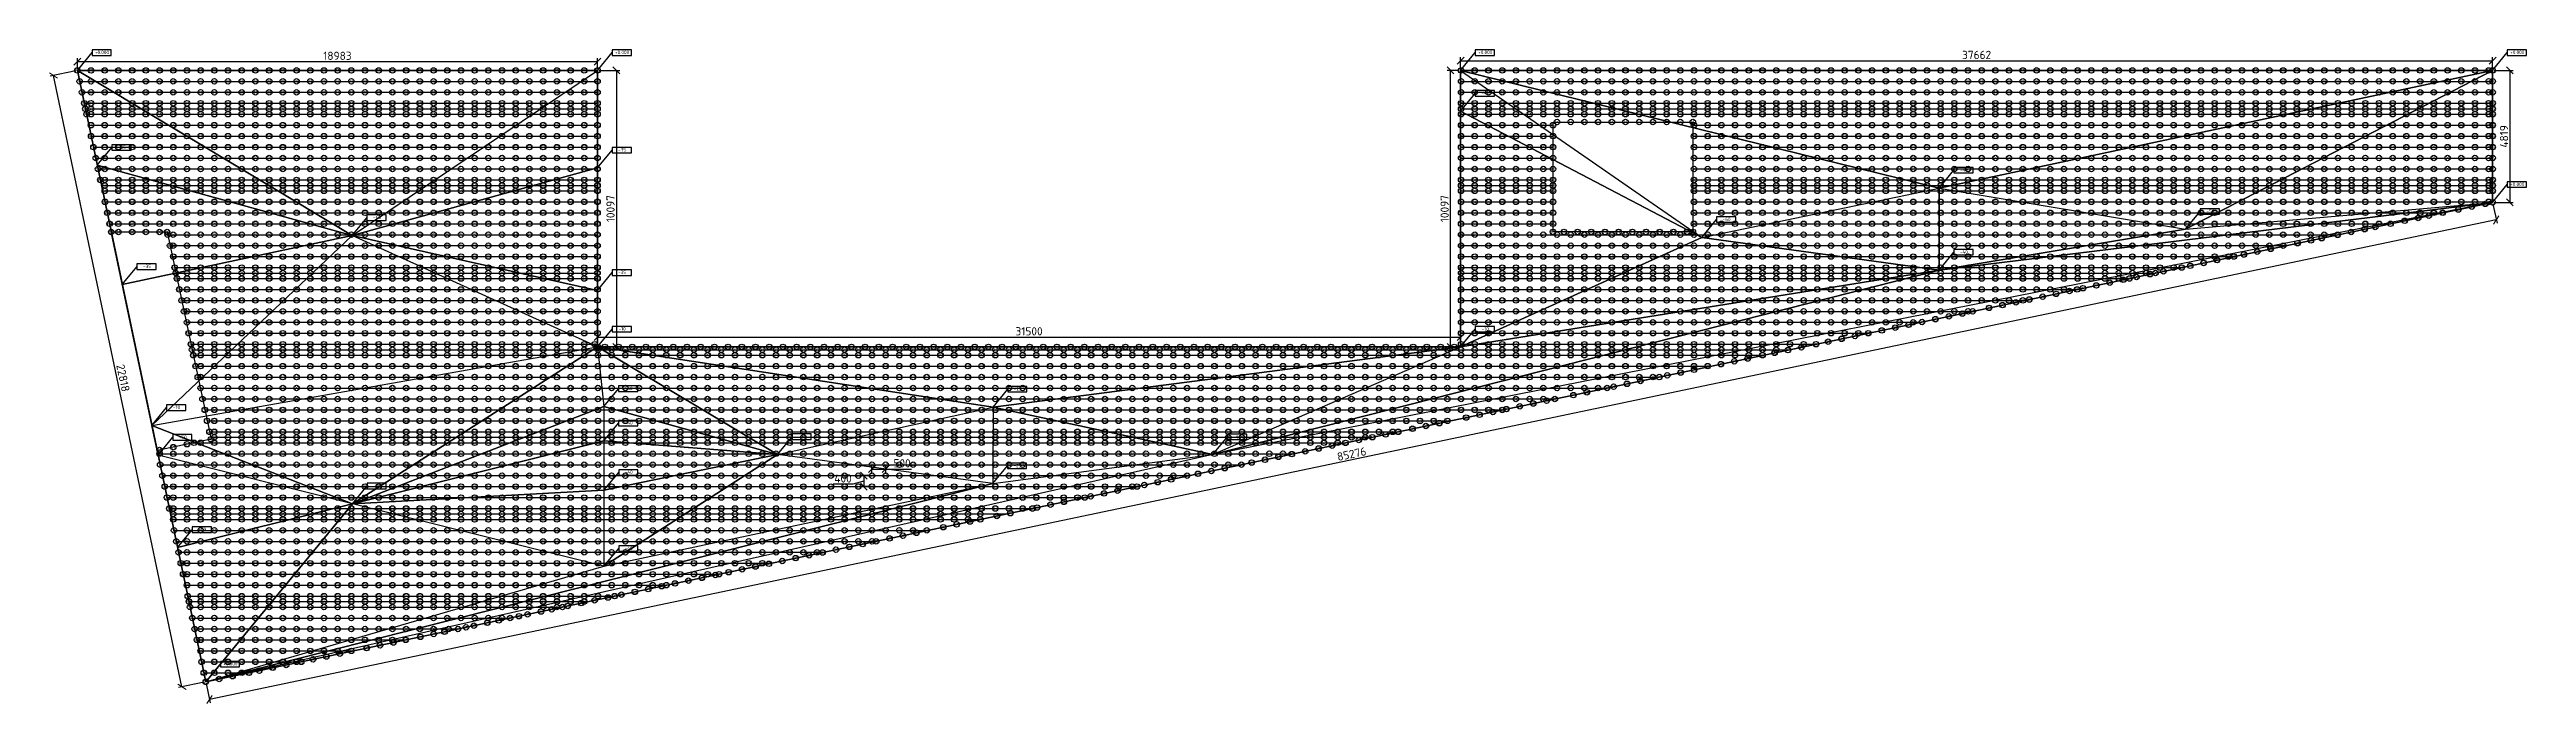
# Model space of a CAD drawing. Header units: millimetres. Extents: x 3543 to 412546, y -146359 to 38454.
# Drawn here: x 209844 to 300239, y -45965 to -22078 of the extents above; entities that cross this region are included whole.
import ezdxf
from ezdxf.enums import TextEntityAlignment as Align

# ---------------------------------------------------------------- set-up
doc = ezdxf.new("R2010")
doc.units = ezdxf.units.MM
doc.layers.add('контур', color=1, linetype='Continuous', lineweight=50)
doc.layers.add('размеры', color=7, linetype='Continuous', lineweight=5)
for name, color, linetype in [('линии_высот', 4, 'Continuous'), ('областиvb', 52, 'Continuous'), ('опоры_текстvb', 7, 'Continuous'), ('опорыvb', 7, 'Continuous'), ('сеткаvb', 8, 'Continuous')]:
    doc.layers.add(name, color=color, linetype=linetype)
doc.styles.add('isocpeur', font='isocpeur.ttf')
doc.dimstyles.new('ISO-25', dxfattribs={"dimtxt": 2.5, "dimasz": 2.5, "dimexe": 1.25, "dimexo": 0.625, "dimtad": 1, "dimdec": 0, "dimtxsty": 'isocpeur', "dimblk": 'OBLIQUE', "dimcen": 2.5, "dimadec": 0, "dimazin": 0, "dimtfac": 1, "dimtdec": 0, "dimtmove": 0, "dimatfit": 3, "dimfxl": 1, "dimarcsym": 0})

# ---------------------------------------------------------------- blocks, each defined once
blk = doc.blocks.new('otmetka_oporvb')
at = {"linetype": 'ByBlock', "lineweight": -2}
blk.add_hatch(color=0, dxfattribs=at).paths.add_polyline_path([(-38, -32, 1), (38, 32, 1)])
at = {"color": 0, "linetype": 'ByBlock', "lineweight": -2}
blk.add_line((0, 0), (2142, 2596), dxfattribs=at)
at = {"color": 0}
blk.add_lwpolyline([(2142, 2196), (4942, 2196), (4942, 2996), (2142, 2996)], close=True, dxfattribs=at)
at = {"color": 0, "linetype": 'ByBlock', "lineweight": -2, "style": 'isocpeur'}
blk.add_attdef('OTM', text='', height=500, dxfattribs=at).set_placement((3600, 2639), align=Align.MIDDLE_CENTER)
blk = doc.blocks.new('*U28')
at = {"linetype": 'ByBlock', "lineweight": -2}
blk.add_hatch(color=0, dxfattribs=at).paths.add_polyline_path([(-38, -32, 1), (38, 32, 1)])
at = {"color": 0, "linetype": 'ByBlock', "lineweight": -2}
blk.add_line((0, 0), (2147, 2596), dxfattribs=at)
at = {"color": 0}
blk.add_lwpolyline([(2147, 2196), (4947, 2196), (4947, 2996), (2147, 2996)], close=True, dxfattribs=at)
at = {"color": 0, "linetype": 'ByBlock', "lineweight": -2, "style": 'isocpeur'}
blk.add_attdef('OTM', text='', height=500, dxfattribs=at).set_placement((3606, 2639), align=Align.MIDDLE_CENTER)
blk = doc.blocks.new('*U29')
at = {"linetype": 'ByBlock', "lineweight": -2}
blk.add_hatch(color=0, dxfattribs=at).paths.add_polyline_path([(-38, -32, 1), (38, 32, 1)])
at = {"color": 0, "linetype": 'ByBlock', "lineweight": -2}
blk.add_line((0, 0), (2158, 2596), dxfattribs=at)
at = {"color": 0}
blk.add_lwpolyline([(2158, 2196), (4958, 2196), (4958, 2996), (2158, 2996)], close=True, dxfattribs=at)
at = {"color": 0, "linetype": 'ByBlock', "lineweight": -2, "style": 'isocpeur'}
blk.add_attdef('OTM', text='', height=500, dxfattribs=at).set_placement((3617, 2639), align=Align.MIDDLE_CENTER)
blk = doc.blocks.new('*U30')
at = {"linetype": 'ByBlock', "lineweight": -2}
blk.add_hatch(color=0, dxfattribs=at).paths.add_polyline_path([(-38, -32, 1), (38, 32, 1)])
at = {"color": 0, "linetype": 'ByBlock', "lineweight": -2}
blk.add_line((0, 0), (2151, 2596), dxfattribs=at)
at = {"color": 0}
blk.add_lwpolyline([(2151, 2196), (4951, 2196), (4951, 2996), (2151, 2996)], close=True, dxfattribs=at)
at = {"color": 0, "linetype": 'ByBlock', "lineweight": -2, "style": 'isocpeur'}
blk.add_attdef('OTM', text='', height=500, dxfattribs=at).set_placement((3609, 2639), align=Align.MIDDLE_CENTER)
blk = doc.blocks.new('opor_symbPRO')
at = {"color": 0, "ltscale": 20}
blk.add_circle((0, 0), 100, dxfattribs=at)
at = {"layer": 'опоры_текстvb', "color": 0, "linetype": 'ByBlock', "lineweight": -2, "style": 'isocpeur'}
blk.add_attdef('COL', text='', height=100, dxfattribs=at).set_placement((0, -1), align=Align.MIDDLE_CENTER)
blk = doc.blocks.new('_OBLIQUE')
at = {"color": 0, "linetype": 'ByBlock'}
blk.add_line((-0.5, -0.5), (0.5, 0.5), dxfattribs=at)
blk = doc.blocks.new('*D31')
at = {"layer": 'Defpoints', "color": 0, "transparency": 16777216}
for p in [(229842, -22521), (210859, -22842), (229842, -22842)]:
    blk.add_point(p, dxfattribs=at)
at = {"layer": 'размеры', "color": 0, "lineweight": -2, "transparency": 16777216}
for p, q in [((210859, -22780), (210859, -22396)), ((210859, -22521), (229842, -22521)), ((229842, -22780), (229842, -22396))]:
    blk.add_line(p, q, dxfattribs=at)
at = {"layer": 'размеры', "color": 0, "lineweight": -2, "transparency": 16777216, "xscale": 250, "yscale": 250, "zscale": 250, "rotation": 180}
blk.add_blockref('_OBLIQUE', (210859, -22521), dxfattribs=at)
at = {"layer": 'размеры', "color": 0, "lineweight": -2, "transparency": 16777216, "xscale": 250, "yscale": 250, "zscale": 250}
blk.add_blockref('_OBLIQUE', (229842, -22521), dxfattribs=at)
at = {"layer": 'размеры', "color": 0, "transparency": 16777216, "insert": (220350, -22309), "char_height": 300, "attachment_point": 5, "style": 'isocpeur'}
blk.add_mtext('18983', dxfattribs=at)
blk = doc.blocks.new('*D32')
at = {"layer": 'Defpoints', "color": 0, "transparency": 16777216}
for p in [(229842, -22842), (229842, -32940), (230530, -32940)]:
    blk.add_point(p, dxfattribs=at)
at = {"layer": 'размеры', "color": 0, "lineweight": -2, "transparency": 16777216}
for p, q in [((229904, -22842), (230655, -22842)), ((230530, -22842), (230530, -32940)), ((229904, -32940), (230655, -32940))]:
    blk.add_line(p, q, dxfattribs=at)
at = {"layer": 'размеры', "color": 0, "lineweight": -2, "transparency": 16777216, "xscale": 250, "yscale": 250, "zscale": 250}
for p, rotation in [((230530, -22842), 90), ((230530, -32940), 270)]:
    blk.add_blockref('_OBLIQUE', p, dxfattribs=dict(at, rotation=rotation))
at = {"layer": 'размеры', "color": 0, "transparency": 16777216, "insert": (230317, -27891), "char_height": 300, "attachment_point": 5, "rotation": 90, "style": 'isocpeur'}
blk.add_mtext('10097', dxfattribs=at)
blk = doc.blocks.new('*D33')
at = {"layer": 'Defpoints', "color": 0, "transparency": 16777216}
for p in [(229842, -32940), (261341, -32583), (261341, -32940)]:
    blk.add_point(p, dxfattribs=at)
at = {"layer": 'размеры', "color": 0, "lineweight": -2, "transparency": 16777216}
for p, q in [((229842, -32877), (229842, -32458)), ((261341, -32877), (261341, -32458)), ((229842, -32583), (261341, -32583))]:
    blk.add_line(p, q, dxfattribs=at)
at = {"layer": 'размеры', "color": 0, "lineweight": -2, "transparency": 16777216, "xscale": 250, "yscale": 250, "zscale": 250, "rotation": 180}
blk.add_blockref('_OBLIQUE', (229842, -32583), dxfattribs=at)
at = {"layer": 'размеры', "color": 0, "lineweight": -2, "transparency": 16777216, "xscale": 250, "yscale": 250, "zscale": 250}
blk.add_blockref('_OBLIQUE', (261341, -32583), dxfattribs=at)
at = {"layer": 'размеры', "color": 0, "transparency": 16777216, "insert": (245592, -32370), "char_height": 300, "attachment_point": 5, "style": 'isocpeur'}
blk.add_mtext('31500', dxfattribs=at)
blk = doc.blocks.new('*D34')
at = {"layer": 'Defpoints', "color": 0, "transparency": 16777216}
for p in [(260970, -22842), (261341, -22842), (261341, -32940)]:
    blk.add_point(p, dxfattribs=at)
at = {"layer": 'размеры', "color": 0, "lineweight": -2, "transparency": 16777216}
for p, q in [((261279, -22842), (260845, -22842)), ((260970, -32940), (260970, -22842)), ((261279, -32940), (260845, -32940))]:
    blk.add_line(p, q, dxfattribs=at)
at = {"layer": 'размеры', "color": 0, "lineweight": -2, "transparency": 16777216, "xscale": 250, "yscale": 250, "zscale": 250}
for p, rotation in [((260970, -22842), 90), ((260970, -32940), 270)]:
    blk.add_blockref('_OBLIQUE', p, dxfattribs=dict(at, rotation=rotation))
at = {"layer": 'размеры', "color": 0, "transparency": 16777216, "insert": (260757, -27891), "char_height": 300, "attachment_point": 5, "rotation": 90, "style": 'isocpeur'}
blk.add_mtext('10097', dxfattribs=at)
blk = doc.blocks.new('*D35')
at = {"layer": 'Defpoints', "color": 0, "transparency": 16777216}
for p in [(299003, -22488), (261341, -22842), (299003, -22842)]:
    blk.add_point(p, dxfattribs=at)
at = {"layer": 'размеры', "color": 0, "lineweight": -2, "transparency": 16777216}
for p, q in [((261341, -22780), (261341, -22363)), ((261341, -22488), (299003, -22488)), ((299003, -22780), (299003, -22363))]:
    blk.add_line(p, q, dxfattribs=at)
at = {"layer": 'размеры', "color": 0, "lineweight": -2, "transparency": 16777216, "xscale": 250, "yscale": 250, "zscale": 250, "rotation": 180}
blk.add_blockref('_OBLIQUE', (261341, -22488), dxfattribs=at)
at = {"layer": 'размеры', "color": 0, "lineweight": -2, "transparency": 16777216, "xscale": 250, "yscale": 250, "zscale": 250}
blk.add_blockref('_OBLIQUE', (299003, -22488), dxfattribs=at)
at = {"layer": 'размеры', "color": 0, "transparency": 16777216, "insert": (280172, -22275), "char_height": 300, "attachment_point": 5, "style": 'isocpeur'}
blk.add_mtext('37662', dxfattribs=at)
blk = doc.blocks.new('*D36')
at = {"layer": 'Defpoints', "color": 0, "transparency": 16777216}
for p in [(299003, -22842), (299003, -27661), (299634, -27661)]:
    blk.add_point(p, dxfattribs=at)
at = {"layer": 'размеры', "color": 0, "lineweight": -2, "transparency": 16777216}
for p, q in [((299066, -22842), (299759, -22842)), ((299634, -22842), (299634, -27661)), ((299066, -27661), (299759, -27661))]:
    blk.add_line(p, q, dxfattribs=at)
at = {"layer": 'размеры', "color": 0, "lineweight": -2, "transparency": 16777216, "xscale": 250, "yscale": 250, "zscale": 250}
for p, rotation in [((299634, -22842), 90), ((299634, -27661), 270)]:
    blk.add_blockref('_OBLIQUE', p, dxfattribs=dict(at, rotation=rotation))
at = {"layer": 'размеры', "color": 0, "transparency": 16777216, "insert": (299421, -25251), "char_height": 300, "attachment_point": 5, "rotation": 90, "style": 'isocpeur'}
blk.add_mtext('4819', dxfattribs=at)
blk = doc.blocks.new('*D37')
at = {"layer": 'Defpoints', "color": 0, "transparency": 16777216}
for p in [(299003, -27661), (215545, -45174), (215680, -45817)]:
    blk.add_point(p, dxfattribs=at)
at = {"layer": 'размеры', "color": 0, "lineweight": -2, "transparency": 16777216}
for p, q in [((299016, -27722), (299164, -28426)), ((299138, -28304), (215680, -45817)), ((215558, -45235), (215706, -45939))]:
    blk.add_line(p, q, dxfattribs=at)
at = {"layer": 'размеры', "color": 0, "lineweight": -2, "transparency": 16777216, "xscale": 250, "yscale": 250, "zscale": 250}
for p, rotation in [((299138, -28304), 11.85098422200823), ((215680, -45817), 191.8509842220083)]:
    blk.add_blockref('_OBLIQUE', p, dxfattribs=dict(at, rotation=rotation))
at = {"layer": 'размеры', "color": 0, "transparency": 16777216, "insert": (257365, -36852), "char_height": 300, "attachment_point": 5, "rotation": 11.85098, "style": 'isocpeur'}
blk.add_mtext('85276', dxfattribs=at)
blk = doc.blocks.new('*D38')
at = {"layer": 'Defpoints', "color": 0, "transparency": 16777216}
for p in [(209992, -23024), (210859, -22842), (215545, -45174)]:
    blk.add_point(p, dxfattribs=at)
at = {"layer": 'размеры', "color": 0, "lineweight": -2, "transparency": 16777216}
for p, q in [((210798, -22855), (209870, -23050)), ((214678, -45355), (209992, -23024)), ((215484, -45186), (214556, -45381))]:
    blk.add_line(p, q, dxfattribs=at)
at = {"layer": 'размеры', "color": 0, "lineweight": -2, "transparency": 16777216, "xscale": 250, "yscale": 250, "zscale": 250}
for p, rotation in [((209992, -23024), 101.8514434178361), ((214678, -45355), 281.851443417836)]:
    blk.add_blockref('_OBLIQUE', p, dxfattribs=dict(at, rotation=rotation))
at = {"layer": 'размеры', "color": 0, "transparency": 16777216, "insert": (212528, -34076), "char_height": 300, "attachment_point": 5, "rotation": 281.85144, "style": 'isocpeur'}
blk.add_mtext('22818', dxfattribs=at)
blk = doc.blocks.new('*D39')
at = {"layer": 'Defpoints', "color": 0, "transparency": 16777216}
for p in [(239859, -37642), (240359, -37403), (240359, -37642)]:
    blk.add_point(p, dxfattribs=at)
at = {"layer": 'размеры', "color": 0, "lineweight": -2, "transparency": 16777216}
for p, q in [((239859, -37580), (239859, -37278)), ((239859, -37403), (240359, -37403)), ((240359, -37580), (240359, -37278)), ((240359, -37403), (241304, -37403))]:
    blk.add_line(p, q, dxfattribs=at)
at = {"layer": 'размеры', "color": 0, "lineweight": -2, "transparency": 16777216, "xscale": 250, "yscale": 250, "zscale": 250, "rotation": 180}
blk.add_blockref('_OBLIQUE', (239859, -37403), dxfattribs=at)
at = {"layer": 'размеры', "color": 0, "lineweight": -2, "transparency": 16777216, "xscale": 250, "yscale": 250, "zscale": 250}
blk.add_blockref('_OBLIQUE', (240359, -37403), dxfattribs=at)
at = {"layer": 'размеры', "color": 0, "transparency": 16777216, "insert": (240956, -37190), "char_height": 300, "attachment_point": 5, "style": 'isocpeur'}
blk.add_mtext('500', dxfattribs=at)
blk = doc.blocks.new('*D40')
at = {"layer": 'Defpoints', "color": 0, "transparency": 16777216}
for p in [(239859, -37642), (239562, -38042), (239859, -38042)]:
    blk.add_point(p, dxfattribs=at)
at = {"layer": 'размеры', "color": 0, "lineweight": -2, "transparency": 16777216}
for p, q in [((239164, -37958), (238439, -37958)), ((239562, -37842), (239164, -37958)), ((239796, -37642), (239437, -37642)), ((239562, -37642), (239562, -38042)), ((239796, -38042), (239437, -38042))]:
    blk.add_line(p, q, dxfattribs=at)
at = {"layer": 'размеры', "color": 0, "lineweight": -2, "transparency": 16777216, "xscale": 250, "yscale": 250, "zscale": 250}
for p, rotation in [((239562, -37642), 90), ((239562, -38042), 270)]:
    blk.add_blockref('_OBLIQUE', p, dxfattribs=dict(at, rotation=rotation))
at = {"layer": 'размеры', "color": 0, "transparency": 16777216, "insert": (238802, -37746), "char_height": 300, "attachment_point": 5, "style": 'isocpeur'}
blk.add_mtext('400', dxfattribs=at)

msp = doc.modelspace()

# ---------------------------------------------------------------- linework, layer by layer
at = {"layer": 'контур', "linetype": 'Continuous'}
msp.add_lwpolyline([(215545, -45173.6), (210858.8, -22842.2), (229841.6, -22842.2), (229841.6, -32939.6), (261341.5, -32939.6), (261341.5, -22842.2), (299003.2, -22842.2), (299003.2, -27660.7)], close=True, dxfattribs=at)
at = {"layer": 'линии_высот'}
msp.add_line((215545, -45173.6), (299003.2, -27660.7), dxfattribs=at)
for points in [[(210858.8, -22842.2), (220891.8, -28871.8), (229841.6, -22842.2)], [(220891.8, -28871.8), (210858.8, -22842.2), (211585.8, -26306.7)], [(220891.8, -28871.8), (229841.6, -22842.2), (229841.6, -26401.4)], [(270147.8, -28939.8), (261341.5, -24330.6), (261341.5, -22842.2)], [(270147.8, -28939.8), (278807.8, -27138), (261341.5, -22842.2)], [(261341.5, -22842.2), (278807.8, -27138), (299003.2, -22842.2)], [(278807.8, -27138), (287798.8, -28642.6), (299003.2, -22842.2)], [(287798.8, -28642.6), (299003.2, -27660.7), (299003.2, -22842.2)], [(270147.8, -28939.8), (261341.5, -32939.6), (261341.5, -24330.6)], [(220891.8, -28871.8), (211585.8, -26306.7), (212499.7, -30661.5)], [(220891.8, -28871.8), (229841.6, -26401.4), (229841.6, -30875.7)], [(252298.9, -36875.6), (215545, -45173.6), (299003.2, -27660.7)], [(252298.9, -36875.6), (278805.8, -30132.2), (299003.2, -27660.7)], [(270147.8, -28939.8), (278807.8, -27138), (278805.8, -30132.2)], [(278805.8, -30132.2), (278807.8, -27138), (287798.8, -28642.6)], [(278805.8, -30132.2), (287798.8, -28642.6), (299003.2, -27660.7)], [(220891.8, -28871.8), (212499.7, -30661.5), (213579.5, -35807)], [(220891.8, -28871.8), (213579.5, -35807), (229841.6, -32939.6)], [(220891.8, -28871.8), (229841.6, -30875.7), (229841.6, -32939.6)], [(261341.5, -32939.6), (270147.8, -28939.8), (278805.8, -30132.2)], [(252298.9, -36875.6), (261341.5, -32939.6), (278805.8, -30132.2)], [(220897.2, -38667.6), (213579.5, -35807), (229841.6, -32939.6)], [(220897.2, -38667.6), (229841.6, -32939.6), (230076.7, -35115.1)], [(236407.9, -36868.8), (229841.6, -32939.6), (230076.7, -35115.1)], [(229841.6, -32939.6), (236407.9, -36868.8), (244279.5, -35135.9)], [(229841.6, -32939.6), (244279.5, -35135.9), (261341.5, -32939.6)], [(244279.5, -35135.9), (252298.9, -36875.6), (261341.5, -32939.6)], [(220897.2, -38667.6), (230076.7, -35115.1), (230076.7, -36371.6)], [(236407.9, -36868.8), (230076.7, -35115.1), (230076.7, -36371.6)], [(236407.9, -36868.8), (244279.5, -35135.9), (244268.4, -37933.7)], [(252298.9, -36875.6), (244279.5, -35135.9), (244268.4, -37933.7)], [(220897.2, -38667.6), (213807, -36891.3), (213579.5, -35807)], [(220897.2, -38667.6), (213807, -36891.3), (214515.2, -40266.4)], [(244268.4, -37933.7), (252298.9, -36875.6), (215545, -45173.6)], [(220897.2, -38667.6), (230076.7, -36371.6), (230076.7, -38173.7)], [(236407.9, -36868.8), (230076.7, -36371.6), (230076.7, -38173.7)], [(236407.9, -36868.8), (230076.7, -38173.7), (230076.7, -40954.3)], [(244268.4, -37933.7), (236407.9, -36868.8), (230076.7, -40954.3)], [(215545, -45173.6), (230076.7, -40954.3), (244268.4, -37933.7)], [(220897.2, -38667.6), (214515.2, -40266.4), (215545, -45173.6)], [(220897.2, -38667.6), (215545, -45173.6), (230076.7, -40954.3)], [(220897.2, -38667.6), (230076.7, -38173.7), (230076.7, -40954.3)]]:
    msp.add_lwpolyline(points, close=True, dxfattribs=at)
at = {"layer": 'областиvb'}
for points in [[(264714.2, -24728.5), (269815.3, -24728.5), (269815.3, -28741.4), (264714.2, -28741.4)], [(212096.8, -28741.7), (214134, -28741.7), (215737.6, -36311.5), (213771.9, -36724)]]:
    msp.add_lwpolyline(points, close=True, dxfattribs=at)
at = {"layer": 'сеткаvb'}
for p, q in [((210858.8, -22842.2), (229841.6, -22842.2)), ((210942.7, -23242.2), (229841.6, -23242.2)), ((261341.5, -22842.2), (299003.2, -22842.2)), ((261341.5, -23242.2), (299003.2, -23242.2)), ((211026.7, -23642.2), (229841.6, -23642.2)), ((211110.6, -24042.2), (229841.6, -24042.2)), ((211152.6, -24242.2), (229841.6, -24242.2)), ((261341.5, -23642.2), (299003.2, -23642.2)), ((261341.5, -24042.2), (299003.2, -24042.2)), ((261341.5, -24242.2), (299003.2, -24242.2)), ((211194.6, -24442.2), (229841.6, -24442.2)), ((211278.5, -24842.2), (229841.6, -24842.2)), ((211362.4, -25242.2), (229841.6, -25242.2)), ((261341.5, -24442.2), (299003.2, -24442.2)), ((261341.5, -24842.2), (264714.2, -24842.2)), ((261341.5, -25242.2), (264714.2, -25242.2)), ((264714.2, -24728.5), (269815.3, -24728.5)), ((269815.3, -24842.2), (299003.2, -24842.2)), ((269815.3, -25242.2), (299003.2, -25242.2)), ((211446.4, -25642.2), (229841.6, -25642.2)), ((211530.3, -26042.2), (229841.6, -26042.2)), ((261341.5, -25642.2), (264714.2, -25642.2)), ((261341.5, -26042.2), (264714.2, -26042.2)), ((269815.3, -25642.2), (299003.2, -25642.2)), ((269815.3, -26042.2), (299003.2, -26042.2)), ((211614.3, -26442.2), (229841.6, -26442.2)), ((211698.2, -26842.2), (229841.6, -26842.2)), ((211740.2, -27042.2), (229841.6, -27042.2)), ((261341.5, -26442.2), (264714.2, -26442.2)), ((261341.5, -26842.2), (264714.2, -26842.2)), ((261341.5, -27042.2), (264714.2, -27042.2)), ((269815.3, -26442.2), (299003.2, -26442.2)), ((269815.3, -26842.2), (299003.2, -26842.2)), ((269815.3, -27042.2), (299003.2, -27042.2)), ((211782.1, -27242.2), (229841.6, -27242.2)), ((211866.1, -27642.2), (229841.6, -27642.2)), ((261341.5, -27242.2), (264714.2, -27242.2)), ((261341.5, -27642.2), (264714.2, -27642.2)), ((269815.3, -27242.2), (299003.2, -27242.2)), ((269815.3, -27642.2), (299003.2, -27642.2)), ((211950, -28042.2), (229841.6, -28042.2)), ((212034, -28442.2), (229841.6, -28442.2)), ((212096.8, -28741.7), (214134, -28741.7)), ((214155.3, -28842.2), (229841.6, -28842.2)), ((261341.5, -28042.2), (264714.2, -28042.2)), ((261341.5, -28442.2), (264714.2, -28442.2)), ((261341.5, -28842.2), (293372.9, -28842.2)), ((269815.3, -28741.4), (264714.2, -28741.4)), ((269815.3, -28042.2), (297185.4, -28042.2)), ((269815.3, -28442.2), (295279.2, -28442.2)), ((214240, -29242.2), (229841.6, -29242.2)), ((214324.7, -29642.2), (229841.6, -29642.2)), ((261341.5, -29242.2), (291466.7, -29242.2)), ((261341.5, -29642.2), (289560.5, -29642.2)), ((214409.5, -30042.2), (229841.6, -30042.2)), ((214451.8, -30242.2), (229841.6, -30242.2)), ((214494.2, -30442.2), (229841.6, -30442.2)), ((261341.5, -30042.2), (287654.3, -30042.2)), ((261341.5, -30242.2), (286701.2, -30242.2)), ((261341.5, -30442.2), (285748.1, -30442.2)), ((214579, -30842.2), (229841.6, -30842.2)), ((214663.7, -31242.2), (229841.6, -31242.2)), ((261341.5, -30842.2), (283841.9, -30842.2)), ((261341.5, -31242.2), (281935.6, -31242.2)), ((214748.4, -31642.2), (229841.6, -31642.2)), ((214833.2, -32042.2), (229841.6, -32042.2)), ((214917.9, -32442.2), (229841.6, -32442.2)), ((261341.5, -31642.2), (280029.4, -31642.2)), ((261341.5, -32042.2), (278123.2, -32042.2)), ((261341.5, -32442.2), (276217, -32442.2)), ((215002.6, -32842.2), (229841.6, -32842.2)), ((215045, -33042.2), (273357.7, -33042.2)), ((215087.4, -33242.2), (272404.6, -33242.2)), ((261341.5, -32842.2), (274310.8, -32842.2)), ((215172.1, -33642.2), (270498.3, -33642.2)), ((215256.9, -34042.2), (268592.1, -34042.2)), ((215341.6, -34442.2), (266685.9, -34442.2)), ((215426.3, -34842.2), (264779.7, -34842.2)), ((215511.1, -35242.2), (262873.5, -35242.2)), ((215595.8, -35642.2), (260967.3, -35642.2)), ((215680.5, -36042.2), (259061, -36042.2)), ((213796.7, -36842.2), (255248.6, -36842.2)), ((215114.7, -36442.2), (257154.8, -36442.2)), ((215722.9, -36242.2), (258107.9, -36242.2)), ((213880.6, -37242.2), (253342.4, -37242.2)), ((213964.6, -37642.2), (251436.2, -37642.2)), ((214048.5, -38042.2), (249530, -38042.2)), ((214132.4, -38442.2), (247623.7, -38442.2)), ((214216.4, -38842.2), (245717.5, -38842.2)), ((214258.3, -39042.2), (244764.4, -39042.2)), ((214300.3, -39242.2), (243811.3, -39242.2)), ((214384.3, -39642.2), (241905.1, -39642.2)), ((214468.2, -40042.2), (239998.9, -40042.2)), ((214552.1, -40442.2), (238092.7, -40442.2)), ((214636.1, -40842.2), (236186.4, -40842.2)), ((214720, -41242.2), (234280.2, -41242.2)), ((214803.9, -41642.2), (232374, -41642.2)), ((214887.9, -42042.2), (230467.8, -42042.2)), ((214929.9, -42242.2), (229514.7, -42242.2)), ((214971.8, -42442.2), (228561.6, -42442.2)), ((215055.8, -42842.2), (226655.4, -42842.2)), ((215139.7, -43242.2), (224749.1, -43242.2)), ((215223.6, -43642.2), (222842.9, -43642.2)), ((215307.6, -44042.2), (220936.7, -44042.2)), ((215391.5, -44442.2), (219030.5, -44442.2)), ((215475.5, -44842.2), (217124.3, -44842.2))]:
    msp.add_line(p, q, dxfattribs=at)
at = {"layer": 'сеткаvb', "linetype": 'Continuous'}
msp.add_line((229841.6, -32939.6), (261341.5, -32939.6), dxfattribs=at)

# ---------------------------------------------------------------- block references
at = {"xscale": 0.25, "yscale": 0.25, "zscale": 0.25}
for name, p, values in [('otmetka_oporvb', (210858.8, -22842.2), {'OTM': '+0.000'}), ('otmetka_oporvb', (229841.6, -22842.2), {'OTM': '+0.000'}), ('otmetka_oporvb', (261341.5, -22842.2), {'OTM': '+0.000'}), ('otmetka_oporvb', (299003.2, -22842.2), {'OTM': '+0.000'}), ('otmetka_oporvb', (261341.5, -24330.6), {'OTM': '-40'}), ('otmetka_oporvb', (211585.8, -26306.7), {'OTM': '-35'}), ('otmetka_oporvb', (229841.6, -26401.4), {'OTM': '-35'}), ('otmetka_oporvb', (278807.8, -27138), {'OTM': '-45'}), ('otmetka_oporvb', (299003.2, -27660.7), {'OTM': '+0.000'}), ('otmetka_oporvb', (287798.8, -28642.6), {'OTM': '-50'}), ('otmetka_oporvb', (220891.8, -28871.8), {'OTM': '-60'}), ('otmetka_oporvb', (270147.8, -28939.8), {'OTM': '-60'}), ('otmetka_oporvb', (278805.8, -30132.2), {'OTM': '-40'}), ('otmetka_oporvb', (212499.7, -30661.5), {'OTM': '-35'}), ('otmetka_oporvb', (229841.6, -30875.7), {'OTM': '-35'}), ('otmetka_oporvb', (229841.6, -32939.6), {'OTM': '-10'}), ('otmetka_oporvb', (261341.5, -32939.6), {'OTM': '-10'}), ('otmetka_oporvb', (213579.5, -35807), {'OTM': '-10'}), ('otmetka_oporvb', (230076.7, -35115.1), {'OTM': '-40'}), ('otmetka_oporvb', (244279.5, -35135.9), {'OTM': '-25'}), ('otmetka_oporvb', (213807, -36891.3), {'OTM': '-50'}), ('*U28', (230076.7, -36371.6), {'OTM': '-40'}), ('otmetka_oporvb', (236407.9, -36868.8), {'OTM': '-60'}), ('otmetka_oporvb', (252298.9, -36875.6), {'OTM': '-60'}), ('otmetka_oporvb', (220897.2, -38667.6), {'OTM': '-60'}), ('*U29', (230076.7, -38173.7), {'OTM': '-40'}), ('otmetka_oporvb', (244268.4, -37933.7), {'OTM': '-25'}), ('otmetka_oporvb', (214515.2, -40266.4), {'OTM': '-50'}), ('*U30', (230076.7, -40954.3), {'OTM': '-40'}), ('otmetka_oporvb', (215545, -45173.6), {'OTM': '+0.000'})]:
    msp.add_blockref(name, p, dxfattribs=at).add_auto_attribs(values)
at = {"layer": 'опорыvb', "color": 1}
for p, values in [((210858.8, -22842.2), {'COL': '25'}), ((210942.7, -23242.2), {'COL': '29'}), ((211358.8, -22842.2), {'COL': '25'}), ((211358.8, -23242.2), {'COL': '29'}), ((211858.8, -22842.2), {'COL': '25'}), ((211858.8, -23242.2), {'COL': '29'}), ((212358.8, -22842.2), {'COL': '25'}), ((212358.8, -23242.2), {'COL': '29'}), ((212858.8, -22842.2), {'COL': '25'}), ((212858.8, -23242.2), {'COL': '29'}), ((213358.8, -22842.2), {'COL': '25'}), ((213358.8, -23242.2), {'COL': '29'}), ((213858.8, -22842.2), {'COL': '25'}), ((213858.8, -23242.2), {'COL': '29'}), ((214358.8, -22842.2), {'COL': '25'}), ((214358.8, -23242.2), {'COL': '29'}), ((214858.8, -22842.2), {'COL': '25'}), ((214858.8, -23242.2), {'COL': '29'}), ((215358.8, -22842.2), {'COL': '25'}), ((215358.8, -23242.2), {'COL': '29'}), ((215858.8, -22842.2), {'COL': '25'}), ((215858.8, -23242.2), {'COL': '29'}), ((216358.8, -22842.2), {'COL': '25'}), ((216358.8, -23242.2), {'COL': '29'}), ((216858.8, -22842.2), {'COL': '25'}), ((216858.8, -23242.2), {'COL': '29'}), ((217358.8, -22842.2), {'COL': '25'}), ((217358.8, -23242.2), {'COL': '29'}), ((217858.8, -22842.2), {'COL': '25'}), ((217858.8, -23242.2), {'COL': '29'}), ((218358.8, -22842.2), {'COL': '25'}), ((218358.8, -23242.2), {'COL': '29'}), ((218858.8, -22842.2), {'COL': '25'}), ((218858.8, -23242.2), {'COL': '29'}), ((219358.8, -22842.2), {'COL': '25'}), ((219358.8, -23242.2), {'COL': '29'}), ((219858.8, -22842.2), {'COL': '25'}), ((219858.8, -23242.2), {'COL': '29'}), ((220358.8, -22842.2), {'COL': '25'}), ((220358.8, -23242.2), {'COL': '29'}), ((220858.8, -22842.2), {'COL': '25'}), ((220858.8, -23242.2), {'COL': '29'}), ((221358.8, -22842.2), {'COL': '25'}), ((221358.8, -23242.2), {'COL': '29'}), ((221858.8, -22842.2), {'COL': '25'}), ((221858.8, -23242.2), {'COL': '29'}), ((222358.8, -22842.2), {'COL': '25'}), ((222358.8, -23242.2), {'COL': '29'}), ((222858.8, -22842.2), {'COL': '25'}), ((222858.8, -23242.2), {'COL': '29'}), ((223358.8, -22842.2), {'COL': '25'}), ((223358.8, -23242.2), {'COL': '29'}), ((223858.8, -22842.2), {'COL': '25'}), ((223858.8, -23242.2), {'COL': '29'}), ((224358.8, -22842.2), {'COL': '25'}), ((224358.8, -23242.2), {'COL': '29'}), ((224858.8, -22842.2), {'COL': '25'}), ((224858.8, -23242.2), {'COL': '29'}), ((225358.8, -22842.2), {'COL': '25'}), ((225358.8, -23242.2), {'COL': '29'}), ((225858.8, -22842.2), {'COL': '25'}), ((225858.8, -23242.2), {'COL': '29'}), ((226358.8, -22842.2), {'COL': '25'}), ((226358.8, -23242.2), {'COL': '29'}), ((226858.8, -22842.2), {'COL': '25'}), ((226858.8, -23242.2), {'COL': '29'}), ((227358.8, -22842.2), {'COL': '25'}), ((227358.8, -23242.2), {'COL': '29'}), ((227858.8, -22842.2), {'COL': '25'}), ((227858.8, -23242.2), {'COL': '29'}), ((228358.8, -22842.2), {'COL': '25'}), ((228358.8, -23242.2), {'COL': '29'}), ((228858.8, -22842.2), {'COL': '25'}), ((228858.8, -23242.2), {'COL': '29'}), ((229358.8, -22842.2), {'COL': '25'}), ((229358.8, -23242.2), {'COL': '29'}), ((229841.6, -22842.2), {'COL': '25'}), ((229841.6, -23242.2), {'COL': '29'}), ((261358.8, -22842.2), {'COL': '25'}), ((261858.8, -22842.2), {'COL': '25'}), ((261858.8, -23242.2), {'COL': '30'}), ((262358.8, -22842.2), {'COL': '25'}), ((262358.8, -23242.2), {'COL': '29'}), ((262858.8, -22842.2), {'COL': '25'}), ((262858.8, -23242.2), {'COL': '29'}), ((263358.8, -22842.2), {'COL': '25'}), ((263358.8, -23242.2), {'COL': '29'}), ((263858.8, -22842.2), {'COL': '25'}), ((263858.8, -23242.2), {'COL': '29'}), ((264358.8, -22842.2), {'COL': '25'}), ((264358.8, -23242.2), {'COL': '29'}), ((264858.8, -22842.2), {'COL': '25'}), ((264858.8, -23242.2), {'COL': '29'}), ((265358.8, -22842.2), {'COL': '25'}), ((265358.8, -23242.2), {'COL': '29'}), ((265858.8, -22842.2), {'COL': '25'}), ((265858.8, -23242.2), {'COL': '29'}), ((266358.8, -22842.2), {'COL': '25'}), ((266358.8, -23242.2), {'COL': '29'}), ((266858.8, -22842.2), {'COL': '25'}), ((266858.8, -23242.2), {'COL': '29'}), ((267358.8, -22842.2), {'COL': '25'}), ((267358.8, -23242.2), {'COL': '29'}), ((267858.8, -22842.2), {'COL': '25'}), ((267858.8, -23242.2), {'COL': '29'}), ((268358.8, -22842.2), {'COL': '25'}), ((268358.8, -23242.2), {'COL': '29'}), ((268858.8, -22842.2), {'COL': '25'}), ((268858.8, -23242.2), {'COL': '29'}), ((269358.8, -22842.2), {'COL': '25'}), ((269358.8, -23242.2), {'COL': '29'}), ((269858.8, -22842.2), {'COL': '25'}), ((269858.8, -23242.2), {'COL': '29'}), ((270358.8, -22842.2), {'COL': '25'}), ((270358.8, -23242.2), {'COL': '29'}), ((270858.8, -22842.2), {'COL': '25'}), ((270858.8, -23242.2), {'COL': '29'}), ((271358.8, -22842.2), {'COL': '25'}), ((271358.8, -23242.2), {'COL': '29'}), ((271858.8, -22842.2), {'COL': '25'}), ((271858.8, -23242.2), {'COL': '29'}), ((272358.8, -22842.2), {'COL': '25'}), ((272358.8, -23242.2), {'COL': '29'}), ((272858.8, -22842.2), {'COL': '25'}), ((272858.8, -23242.2), {'COL': '29'}), ((273358.8, -22842.2), {'COL': '25'}), ((273358.8, -23242.2), {'COL': '29'}), ((273858.8, -22842.2), {'COL': '25'}), ((273858.8, -23242.2), {'COL': '29'}), ((274358.8, -22842.2), {'COL': '25'}), ((274358.8, -23242.2), {'COL': '29'}), ((274858.8, -22842.2), {'COL': '25'}), ((274858.8, -23242.2), {'COL': '29'}), ((275358.8, -22842.2), {'COL': '25'}), ((275358.8, -23242.2), {'COL': '29'}), ((275858.8, -22842.2), {'COL': '25'}), ((275858.8, -23242.2), {'COL': '29'}), ((276358.8, -22842.2), {'COL': '25'}), ((276358.8, -23242.2), {'COL': '29'}), ((276858.8, -22842.2), {'COL': '25'}), ((276858.8, -23242.2), {'COL': '29'}), ((277358.8, -22842.2), {'COL': '25'}), ((277358.8, -23242.2), {'COL': '29'}), ((277858.8, -22842.2), {'COL': '25'}), ((277858.8, -23242.2), {'COL': '29'}), ((278358.8, -22842.2), {'COL': '25'}), ((278358.8, -23242.2), {'COL': '29'}), ((278858.8, -22842.2), {'COL': '25'}), ((278858.8, -23242.2), {'COL': '29'}), ((279358.8, -22842.2), {'COL': '25'}), ((279358.8, -23242.2), {'COL': '29'}), ((279858.8, -22842.2), {'COL': '25'}), ((279858.8, -23242.2), {'COL': '29'}), ((280358.8, -22842.2), {'COL': '25'}), ((280358.8, -23242.2), {'COL': '29'}), ((280858.8, -22842.2), {'COL': '25'}), ((280858.8, -23242.2), {'COL': '29'}), ((281358.8, -22842.2), {'COL': '25'}), ((281358.8, -23242.2), {'COL': '29'}), ((281858.8, -22842.2), {'COL': '25'}), ((281858.8, -23242.2), {'COL': '29'}), ((282358.8, -22842.2), {'COL': '25'}), ((282358.8, -23242.2), {'COL': '29'}), ((282858.8, -22842.2), {'COL': '25'}), ((282858.8, -23242.2), {'COL': '29'}), ((283358.8, -22842.2), {'COL': '25'}), ((283358.8, -23242.2), {'COL': '29'}), ((283858.8, -22842.2), {'COL': '25'}), ((283858.8, -23242.2), {'COL': '29'}), ((284358.8, -22842.2), {'COL': '25'}), ((284358.8, -23242.2), {'COL': '29'}), ((284858.8, -22842.2), {'COL': '25'}), ((284858.8, -23242.2), {'COL': '29'}), ((285358.8, -22842.2), {'COL': '25'}), ((285358.8, -23242.2), {'COL': '29'}), ((285858.8, -22842.2), {'COL': '25'}), ((285858.8, -23242.2), {'COL': '29'}), ((286358.8, -22842.2), {'COL': '25'}), ((286358.8, -23242.2), {'COL': '29'}), ((286858.8, -22842.2), {'COL': '25'}), ((286858.8, -23242.2), {'COL': '29'}), ((287358.8, -22842.2), {'COL': '25'}), ((287358.8, -23242.2), {'COL': '29'}), ((287858.8, -22842.2), {'COL': '25'}), ((287858.8, -23242.2), {'COL': '29'}), ((288358.8, -22842.2), {'COL': '25'}), ((288358.8, -23242.2), {'COL': '29'}), ((288858.8, -22842.2), {'COL': '25'}), ((288858.8, -23242.2), {'COL': '29'}), ((289358.8, -22842.2), {'COL': '25'}), ((289358.8, -23242.2), {'COL': '29'}), ((289858.8, -22842.2), {'COL': '25'}), ((289858.8, -23242.2), {'COL': '29'}), ((290358.8, -22842.2), {'COL': '25'}), ((290358.8, -23242.2), {'COL': '29'}), ((290858.8, -22842.2), {'COL': '25'}), ((290858.8, -23242.2), {'COL': '29'}), ((291358.8, -22842.2), {'COL': '25'}), ((291358.8, -23242.2), {'COL': '29'}), ((291858.8, -22842.2), {'COL': '25'}), ((291858.8, -23242.2), {'COL': '29'}), ((292358.8, -22842.2), {'COL': '25'}), ((292358.8, -23242.2), {'COL': '29'}), ((292858.8, -22842.2), {'COL': '25'}), ((292858.8, -23242.2), {'COL': '29'}), ((293358.8, -22842.2), {'COL': '25'}), ((293358.8, -23242.2), {'COL': '29'}), ((293858.8, -22842.2), {'COL': '25'}), ((293858.8, -23242.2), {'COL': '29'}), ((294358.8, -22842.2), {'COL': '25'}), ((294358.8, -23242.2), {'COL': '29'}), ((294858.8, -22842.2), {'COL': '25'}), ((294858.8, -23242.2), {'COL': '29'}), ((295358.8, -22842.2), {'COL': '25'}), ((295358.8, -23242.2), {'COL': '29'}), ((295858.8, -22842.2), {'COL': '25'}), ((295858.8, -23242.2), {'COL': '29'}), ((296358.8, -22842.2), {'COL': '25'}), ((296358.8, -23242.2), {'COL': '29'}), ((296858.8, -22842.2), {'COL': '25'}), ((296858.8, -23242.2), {'COL': '29'}), ((297358.8, -22842.2), {'COL': '25'}), ((297358.8, -23242.2), {'COL': '29'}), ((297858.8, -22842.2), {'COL': '25'}), ((297858.8, -23242.2), {'COL': '29'}), ((298358.8, -22842.2), {'COL': '25'}), ((298358.8, -23242.2), {'COL': '28'}), ((298858.8, -22842.2), {'COL': '25'}), ((298858.8, -23242.2), {'COL': '26'}), ((299003.2, -22842.2), {'COL': '25'}), ((299003.2, -23242.2), {'COL': '25'}), ((211026.7, -23642.2), {'COL': '33'}), ((211358.8, -23642.2), {'COL': '33'}), ((211858.8, -23642.2), {'COL': '33'}), ((212358.8, -23642.2), {'COL': '33'}), ((212858.8, -23642.2), {'COL': '33'}), ((213358.8, -23642.2), {'COL': '33'}), ((213858.8, -23642.2), {'COL': '33'}), ((214358.8, -23642.2), {'COL': '33'}), ((214858.8, -23642.2), {'COL': '33'}), ((215358.8, -23642.2), {'COL': '33'}), ((215858.8, -23642.2), {'COL': '33'}), ((216358.8, -23642.2), {'COL': '33'}), ((216858.8, -23642.2), {'COL': '33'}), ((217358.8, -23642.2), {'COL': '33'}), ((217858.8, -23642.2), {'COL': '33'}), ((218358.8, -23642.2), {'COL': '33'}), ((218858.8, -23642.2), {'COL': '33'}), ((219358.8, -23642.2), {'COL': '33'}), ((219858.8, -23642.2), {'COL': '33'}), ((220358.8, -23642.2), {'COL': '33'}), ((220858.8, -23642.2), {'COL': '33'}), ((221358.8, -23642.2), {'COL': '33'}), ((221858.8, -23642.2), {'COL': '33'}), ((222358.8, -23642.2), {'COL': '33'}), ((222858.8, -23642.2), {'COL': '33'}), ((223358.8, -23642.2), {'COL': '33'}), ((223858.8, -23642.2), {'COL': '33'}), ((224358.8, -23642.2), {'COL': '33'}), ((224858.8, -23642.2), {'COL': '33'}), ((225358.8, -23642.2), {'COL': '33'}), ((225858.8, -23642.2), {'COL': '33'}), ((226358.8, -23642.2), {'COL': '33'}), ((226858.8, -23642.2), {'COL': '33'}), ((227358.8, -23642.2), {'COL': '33'}), ((227858.8, -23642.2), {'COL': '33'}), ((228358.8, -23642.2), {'COL': '33'}), ((228858.8, -23642.2), {'COL': '33'}), ((229358.8, -23642.2), {'COL': '33'}), ((229841.6, -23642.2), {'COL': '33'}), ((262358.8, -23642.2), {'COL': '34'}), ((262858.8, -23642.2), {'COL': '33'}), ((263358.8, -23642.2), {'COL': '33'}), ((263858.8, -23642.2), {'COL': '33'}), ((264358.8, -23642.2), {'COL': '33'}), ((264858.8, -23642.2), {'COL': '33'}), ((265358.8, -23642.2), {'COL': '33'}), ((265858.8, -23642.2), {'COL': '33'}), ((266358.8, -23642.2), {'COL': '33'}), ((266858.8, -23642.2), {'COL': '33'}), ((267358.8, -23642.2), {'COL': '33'}), ((267858.8, -23642.2), {'COL': '33'}), ((268358.8, -23642.2), {'COL': '33'}), ((268858.8, -23642.2), {'COL': '33'}), ((269358.8, -23642.2), {'COL': '33'}), ((269858.8, -23642.2), {'COL': '33'}), ((270358.8, -23642.2), {'COL': '33'}), ((270858.8, -23642.2), {'COL': '33'}), ((271358.8, -23642.2), {'COL': '33'}), ((271858.8, -23642.2), {'COL': '33'}), ((272358.8, -23642.2), {'COL': '33'}), ((272858.8, -23642.2), {'COL': '33'}), ((273358.8, -23642.2), {'COL': '33'}), ((273858.8, -23642.2), {'COL': '33'}), ((274358.8, -23642.2), {'COL': '33'}), ((274858.8, -23642.2), {'COL': '33'}), ((275358.8, -23642.2), {'COL': '33'}), ((275858.8, -23642.2), {'COL': '33'}), ((276358.8, -23642.2), {'COL': '33'}), ((276858.8, -23642.2), {'COL': '33'}), ((277358.8, -23642.2), {'COL': '33'}), ((277858.8, -23642.2), {'COL': '33'}), ((278358.8, -23642.2), {'COL': '33'}), ((278858.8, -23642.2), {'COL': '33'}), ((279358.8, -23642.2), {'COL': '33'}), ((279858.8, -23642.2), {'COL': '33'}), ((280358.8, -23642.2), {'COL': '33'}), ((280858.8, -23642.2), {'COL': '33'}), ((281358.8, -23642.2), {'COL': '33'}), ((281858.8, -23642.2), {'COL': '33'}), ((282358.8, -23642.2), {'COL': '33'}), ((282858.8, -23642.2), {'COL': '33'}), ((283358.8, -23642.2), {'COL': '33'}), ((283858.8, -23642.2), {'COL': '33'}), ((284358.8, -23642.2), {'COL': '33'}), ((284858.8, -23642.2), {'COL': '33'}), ((285358.8, -23642.2), {'COL': '33'}), ((285858.8, -23642.2), {'COL': '33'}), ((286358.8, -23642.2), {'COL': '33'}), ((286858.8, -23642.2), {'COL': '33'}), ((287358.8, -23642.2), {'COL': '33'}), ((287858.8, -23642.2), {'COL': '33'}), ((288358.8, -23642.2), {'COL': '33'}), ((288858.8, -23642.2), {'COL': '33'}), ((289358.8, -23642.2), {'COL': '33'}), ((289858.8, -23642.2), {'COL': '33'}), ((290358.8, -23642.2), {'COL': '33'}), ((290858.8, -23642.2), {'COL': '33'}), ((291358.8, -23642.2), {'COL': '33'}), ((291858.8, -23642.2), {'COL': '33'}), ((292358.8, -23642.2), {'COL': '33'}), ((292858.8, -23642.2), {'COL': '33'}), ((293358.8, -23642.2), {'COL': '33'}), ((293858.8, -23642.2), {'COL': '33'}), ((294358.8, -23642.2), {'COL': '33'}), ((294858.8, -23642.2), {'COL': '33'}), ((295358.8, -23642.2), {'COL': '33'}), ((295858.8, -23642.2), {'COL': '33'}), ((296358.8, -23642.2), {'COL': '33'}), ((296858.8, -23642.2), {'COL': '32'}), ((297358.8, -23642.2), {'COL': '32'}), ((297358.8, -24042.2), {'COL': '32'}), ((297358.8, -24242.2), {'COL': '32'}), ((297358.8, -24442.2), {'COL': '32'}), ((297858.8, -23642.2), {'COL': '30'}), ((297858.8, -24042.2), {'COL': '30'}), ((297858.8, -24242.2), {'COL': '30'}), ((297858.8, -24442.2), {'COL': '30'}), ((298358.8, -23642.2), {'COL': '28'}), ((298358.8, -24042.2), {'COL': '28'}), ((298358.8, -24242.2), {'COL': '28'}), ((298358.8, -24442.2), {'COL': '28'}), ((298858.8, -23642.2), {'COL': '26'}), ((298858.8, -24042.2), {'COL': '26'}), ((298858.8, -24242.2), {'COL': '26'}), ((298858.8, -24442.2), {'COL': '26'}), ((299003.2, -23642.2), {'COL': '25'}), ((299003.2, -24042.2), {'COL': '25'}), ((299003.2, -24242.2), {'COL': '25'}), ((299003.2, -24442.2), {'COL': '25'}), ((297358.8, -24842.2), {'COL': '32'}), ((297358.8, -25242.2), {'COL': '32'}), ((297858.8, -24842.2), {'COL': '30'}), ((297858.8, -25242.2), {'COL': '30'}), ((298358.8, -24842.2), {'COL': '28'}), ((298358.8, -25242.2), {'COL': '28'}), ((298858.8, -24842.2), {'COL': '26'}), ((298858.8, -25242.2), {'COL': '26'}), ((299003.2, -24842.2), {'COL': '25'}), ((299003.2, -25242.2), {'COL': '25'}), ((297358.8, -25642.2), {'COL': '32'}), ((297358.8, -26042.2), {'COL': '32'}), ((297858.8, -25642.2), {'COL': '30'}), ((297858.8, -26042.2), {'COL': '30'}), ((298358.8, -25642.2), {'COL': '28'}), ((298358.8, -26042.2), {'COL': '28'}), ((298858.8, -25642.2), {'COL': '26'}), ((298858.8, -26042.2), {'COL': '26'}), ((299003.2, -25642.2), {'COL': '25'}), ((299003.2, -26042.2), {'COL': '25'}), ((297358.8, -26442.2), {'COL': '32'}), ((297358.8, -26842.2), {'COL': '32'}), ((297358.8, -27042.2), {'COL': '32'}), ((297858.8, -26442.2), {'COL': '30'}), ((297858.8, -26842.2), {'COL': '30'}), ((297858.8, -27042.2), {'COL': '30'}), ((298358.8, -26442.2), {'COL': '28'}), ((298358.8, -26842.2), {'COL': '28'}), ((298358.8, -27042.2), {'COL': '28'}), ((298858.8, -26442.2), {'COL': '26'}), ((298858.8, -26842.2), {'COL': '26'}), ((298858.8, -27042.2), {'COL': '26'}), ((299003.2, -26442.2), {'COL': '25'}), ((299003.2, -26842.2), {'COL': '25'}), ((299003.2, -27042.2), {'COL': '25'}), ((295858.8, -28042.2), {'COL': '31'}), ((296358.8, -28042.2), {'COL': '30'}), ((296858.8, -28042.2), {'COL': '28'}), ((297185.4, -28042.2), {'COL': '25'}), ((297358.8, -27242.2), {'COL': '32'}), ((297358.8, -27642.2), {'COL': '32'}), ((297754.5, -27922.7), {'COL': '25'}), ((297858.8, -27242.2), {'COL': '30'}), ((297858.8, -27642.2), {'COL': '30'}), ((298243.9, -27820), {'COL': '25'}), ((298358.8, -27242.2), {'COL': '28'}), ((298358.8, -27642.2), {'COL': '28'}), ((298733.2, -27717.4), {'COL': '25'}), ((298858.8, -27242.2), {'COL': '26'}), ((298858.8, -27642.2), {'COL': '26'}), ((299003.2, -27242.2), {'COL': '25'}), ((299003.2, -27660.7), {'COL': '25'}), ((292763.3, -28970.1), {'COL': '25'}), ((292858.8, -28842.2), {'COL': '33'}), ((293350.5, -28846.9), {'COL': '25'}), ((293839.8, -28744.2), {'COL': '25'}), ((293858.8, -28442.2), {'COL': '34'}), ((294329.1, -28641.5), {'COL': '25'}), ((294358.8, -28442.2), {'COL': '32'}), ((294720.6, -28559.4), {'COL': '25'}), ((294858.8, -28442.2), {'COL': '31'}), ((295279.2, -28442.2), {'COL': '25'}), ((295797.2, -28333.5), {'COL': '25'}), ((296286.5, -28230.8), {'COL': '25'}), ((296678, -28148.6), {'COL': '25'}), ((288457, -29873.7), {'COL': '25'}), ((288946.4, -29771), {'COL': '25'}), ((289358.8, -29642.2), {'COL': '29'}), ((289560.5, -29642.2), {'COL': '25'}), ((289925.1, -29565.7), {'COL': '25'}), ((290414.4, -29463), {'COL': '25'}), ((290903.8, -29360.3), {'COL': '25'}), ((291358.8, -29242.2), {'COL': '27'}), ((291882.4, -29154.9), {'COL': '25'}), ((292371.8, -29052.2), {'COL': '25'}), ((284053, -30797.9), {'COL': '25'}), ((284542.3, -30695.2), {'COL': '25'}), ((285031.6, -30592.5), {'COL': '25'}), ((285358.8, -30442.2), {'COL': '33'}), ((285521, -30489.8), {'COL': '25'}), ((285748.1, -30442.2), {'COL': '25'}), ((286010.3, -30387.1), {'COL': '25'}), ((286499.7, -30284.4), {'COL': '25'}), ((286701.2, -30242.2), {'COL': '25'}), ((286989, -30181.8), {'COL': '25'}), ((287358.8, -30042.2), {'COL': '31'}), ((287654.3, -30042.2), {'COL': '25'}), ((287967.7, -29976.4), {'COL': '25'}), ((279648.9, -31722), {'COL': '25'}), ((279858.8, -31642.2), {'COL': '29'}), ((280029.4, -31642.2), {'COL': '25'}), ((280627.6, -31516.6), {'COL': '25'}), ((281116.9, -31414), {'COL': '25'}), ((281606.2, -31311.3), {'COL': '25'}), ((281858.8, -31242.2), {'COL': '27'}), ((282095.6, -31208.6), {'COL': '25'}), ((282584.9, -31105.9), {'COL': '25'}), ((283074.3, -31003.2), {'COL': '25'}), ((283563.6, -30900.5), {'COL': '25'}), ((283841.9, -30842.2), {'COL': '25'}), ((275734.1, -32543.5), {'COL': '25'}), ((275858.8, -32442.2), {'COL': '33'}), ((276217, -32442.2), {'COL': '25'}), ((276712.8, -32338.1), {'COL': '25'}), ((277202.2, -32235.4), {'COL': '25'}), ((277691.5, -32132.7), {'COL': '25'}), ((277858.8, -32042.2), {'COL': '31'}), ((278180.8, -32030.1), {'COL': '25'}), ((278670.2, -31927.4), {'COL': '25'}), ((279159.5, -31824.7), {'COL': '25'}), ((271330, -33467.6), {'COL': '25'}), ((271819.4, -33365), {'COL': '25'}), ((272358.8, -33042.2), {'COL': '26'}), ((272358.8, -33242.2), {'COL': '26'}), ((272798.1, -33159.6), {'COL': '25'}), ((272858.8, -33042.2), {'COL': '26'}), ((273287.4, -33056.9), {'COL': '25'}), ((273776.8, -32954.2), {'COL': '25'}), ((274310.8, -32842.2), {'COL': '25'}), ((274755.4, -32748.8), {'COL': '25'}), ((275244.8, -32646.2), {'COL': '25'}), ((266358.8, -34442.2), {'COL': '32'}), ((266685.9, -34442.2), {'COL': '25'}), ((266926, -34391.8), {'COL': '25'}), ((267415.3, -34289.1), {'COL': '25'}), ((267904.7, -34186.4), {'COL': '25'}), ((268358.8, -34042.2), {'COL': '30'}), ((268592.1, -34042.2), {'COL': '25'}), ((268883.3, -33981.1), {'COL': '25'}), ((269372.7, -33878.4), {'COL': '25'}), ((269862, -33775.7), {'COL': '25'}), ((270358.8, -33642.2), {'COL': '28'}), ((270840.7, -33570.3), {'COL': '25'}), ((262521.9, -35315.9), {'COL': '25'}), ((262858.8, -35242.2), {'COL': '25'}), ((263011.2, -35213.3), {'COL': '25'}), ((263500.6, -35110.6), {'COL': '25'}), ((263989.9, -35007.9), {'COL': '25'}), ((264358.8, -34842.2), {'COL': '34'}), ((264479.3, -34905.2), {'COL': '25'}), ((264779.7, -34842.2), {'COL': '25'}), ((265457.9, -34699.8), {'COL': '25'}), ((265947.3, -34597.2), {'COL': '25'}), ((258117.8, -36240.1), {'COL': '25'}), ((258607.1, -36137.4), {'COL': '25'}), ((258858.8, -36042.2), {'COL': '29'}), ((259061, -36042.2), {'COL': '25'}), ((259585.8, -35932), {'COL': '25'}), ((260075.2, -35829.4), {'COL': '25'}), ((260564.5, -35726.7), {'COL': '25'}), ((260858.8, -35642.2), {'COL': '27'}), ((261543.2, -35521.3), {'COL': '25'}), ((262032.5, -35418.6), {'COL': '25'}), ((254203.1, -37061.6), {'COL': '25'}), ((254692.4, -36958.9), {'COL': '25'}), ((254858.8, -36842.2), {'COL': '33'}), ((255181.7, -36856.2), {'COL': '25'}), ((255671.1, -36753.5), {'COL': '25'}), ((256160.4, -36650.8), {'COL': '25'}), ((256649.8, -36548.1), {'COL': '25'}), ((256858.8, -36442.2), {'COL': '31'}), ((257139.1, -36445.5), {'COL': '25'}), ((257628.5, -36342.8), {'COL': '25'}), ((249358.8, -38042.2), {'COL': '29'}), ((249530, -38042.2), {'COL': '25'}), ((249799, -37985.7), {'COL': '25'}), ((250288.3, -37883), {'COL': '25'}), ((250777.7, -37780.3), {'COL': '25'}), ((251358.8, -37642.2), {'COL': '27'}), ((251756.3, -37575), {'COL': '25'}), ((252245.7, -37472.3), {'COL': '25'}), ((252735, -37369.6), {'COL': '25'}), ((253342.4, -37242.2), {'COL': '25'}), ((253713.7, -37164.2), {'COL': '25'}), ((245358.8, -38842.2), {'COL': '33'}), ((245717.5, -38842.2), {'COL': '25'}), ((245884.2, -38807.2), {'COL': '25'}), ((246373.6, -38704.5), {'COL': '25'}), ((246862.9, -38601.8), {'COL': '25'}), ((247358.8, -38442.2), {'COL': '31'}), ((247623.7, -38442.2), {'COL': '25'}), ((247841.6, -38396.4), {'COL': '25'}), ((248331, -38293.8), {'COL': '25'}), ((248820.3, -38191.1), {'COL': '25'}), ((240990.8, -39834), {'COL': '25'}), ((241480.2, -39731.3), {'COL': '25'}), ((241858.8, -39642.2), {'COL': '26'}), ((242458.8, -39526), {'COL': '25'}), ((242948.2, -39423.3), {'COL': '25'}), ((243437.5, -39320.6), {'COL': '25'}), ((243811.3, -39042.2), {'COL': '25'}), ((243811.3, -39242.2), {'COL': '25'}), ((244416.2, -39115.2), {'COL': '25'}), ((244905.6, -39012.5), {'COL': '25'}), ((236586.7, -40758.2), {'COL': '25'}), ((237076.1, -40655.5), {'COL': '25'}), ((237565.4, -40552.8), {'COL': '25'}), ((237858.8, -40442.2), {'COL': '30'}), ((238054.8, -40450.1), {'COL': '25'}), ((238544.1, -40347.4), {'COL': '25'}), ((239033.4, -40244.7), {'COL': '25'}), ((239522.8, -40142.1), {'COL': '25'}), ((239858.8, -40042.2), {'COL': '28'}), ((240012.1, -40039.4), {'COL': '25'}), ((240501.5, -39936.7), {'COL': '25'}), ((232358.8, -41642.2), {'COL': '25'}), ((232672, -41579.6), {'COL': '25'}), ((233161.3, -41476.9), {'COL': '25'}), ((233650.7, -41374.3), {'COL': '25'}), ((233858.8, -41242.2), {'COL': '34'}), ((234140, -41271.6), {'COL': '25'}), ((234280.2, -41242.2), {'COL': '25'}), ((234629.4, -41168.9), {'COL': '25'}), ((235118.7, -41066.2), {'COL': '25'}), ((235608, -40963.5), {'COL': '25'}), ((235858.8, -40842.2), {'COL': '32'}), ((236097.4, -40860.8), {'COL': '25'}), ((228170, -42524.3), {'COL': '25'}), ((228358.8, -42442.2), {'COL': '29'}), ((228561.6, -42442.2), {'COL': '25'}), ((228757.3, -42401.1), {'COL': '25'}), ((229246.6, -42298.4), {'COL': '25'}), ((229735.9, -42195.7), {'COL': '25'}), ((230225.3, -42093), {'COL': '25'}), ((230467.8, -42042.2), {'COL': '25'}), ((230714.6, -41990.4), {'COL': '25'}), ((231204, -41887.7), {'COL': '25'}), ((231693.3, -41785), {'COL': '25'}), ((232182.6, -41682.3), {'COL': '25'}), ((223358.8, -43242.2), {'COL': '33'}), ((223863.8, -43427.9), {'COL': '25'}), ((224257.5, -43345.3), {'COL': '25'}), ((224408.8, -43242.2), {'COL': '33'}), ((224749.1, -43242.2), {'COL': '25'}), ((224858.8, -42842.2), {'COL': '34'}), ((225040.5, -43181), {'COL': '25'}), ((225331.9, -43119.9), {'COL': '25'}), ((225821.2, -43017.2), {'COL': '25'}), ((226238.3, -42929.7), {'COL': '25'}), ((226358.8, -42842.2), {'COL': '31'}), ((226655.4, -42842.2), {'COL': '25'}), ((226972.3, -42775.7), {'COL': '25'}), ((227289.2, -42709.1), {'COL': '25'}), ((227778.6, -42606.5), {'COL': '25'}), ((219459.7, -44352.1), {'COL': '25'}), ((219858.8, -44042.2), {'COL': '31'}), ((219949.1, -44249.4), {'COL': '25'}), ((220358.8, -44042.2), {'COL': '32'}), ((220438.4, -44146.7), {'COL': '25'}), ((220858.8, -44042.2), {'COL': '27'}), ((221358.8, -43642.2), {'COL': '33'}), ((221417.1, -43941.4), {'COL': '25'}), ((221858.8, -43642.2), {'COL': '32'}), ((221906.5, -43838.7), {'COL': '25'}), ((222395.8, -43736), {'COL': '25'}), ((222842.9, -43642.2), {'COL': '25'}), ((223374.5, -43530.6), {'COL': '25'}), ((215391.5, -44442.2), {'COL': '32'}), ((215475.5, -44842.2), {'COL': '28'}), ((215545, -45173.6), {'COL': '25'}), ((215858.8, -44442.2), {'COL': '32'}), ((215858.8, -44842.2), {'COL': '28'}), ((216034.3, -45070.9), {'COL': '25'}), ((216358.8, -44442.2), {'COL': '32'}), ((216358.8, -44842.2), {'COL': '28'}), ((216523.7, -44968.2), {'COL': '25'}), ((216858.8, -44442.2), {'COL': '32'}), ((216858.8, -44842.2), {'COL': '26'}), ((217124.3, -44842.2), {'COL': '25'}), ((217358.8, -44442.2), {'COL': '32'}), ((217502.4, -44762.8), {'COL': '25'}), ((217858.8, -44442.2), {'COL': '32'}), ((217991.7, -44660.1), {'COL': '25'}), ((218358.8, -44442.2), {'COL': '29'}), ((218481.1, -44557.5), {'COL': '25'}), ((218858.8, -44442.2), {'COL': '29'}), ((219030.5, -44442.2), {'COL': '25'})]:
    msp.add_blockref('opor_symbPRO', p, dxfattribs=at).add_auto_attribs(values)
at = {"layer": 'опорыvb', "color": 92}
for p, values in [((261358.8, -23242.2), {'COL': '36'}), ((211110.6, -24042.2), {'COL': '37'}), ((211152.6, -24242.2), {'COL': '37'}), ((211194.6, -24442.2), {'COL': '41'}), ((211358.8, -24042.2), {'COL': '37'}), ((211358.8, -24242.2), {'COL': '37'}), ((211358.8, -24442.2), {'COL': '41'}), ((211858.8, -24042.2), {'COL': '37'}), ((211858.8, -24242.2), {'COL': '37'}), ((211858.8, -24442.2), {'COL': '41'}), ((212358.8, -24042.2), {'COL': '37'}), ((212358.8, -24242.2), {'COL': '37'}), ((212358.8, -24442.2), {'COL': '41'}), ((212858.8, -24042.2), {'COL': '37'}), ((212858.8, -24242.2), {'COL': '37'}), ((212858.8, -24442.2), {'COL': '41'}), ((213358.8, -24042.2), {'COL': '37'}), ((213358.8, -24242.2), {'COL': '37'}), ((213358.8, -24442.2), {'COL': '41'}), ((213858.8, -24042.2), {'COL': '37'}), ((213858.8, -24242.2), {'COL': '37'}), ((213858.8, -24442.2), {'COL': '41'}), ((214358.8, -24042.2), {'COL': '37'}), ((214358.8, -24242.2), {'COL': '37'}), ((214358.8, -24442.2), {'COL': '41'}), ((214858.8, -24042.2), {'COL': '37'}), ((214858.8, -24242.2), {'COL': '37'}), ((214858.8, -24442.2), {'COL': '41'}), ((215358.8, -24042.2), {'COL': '37'}), ((215358.8, -24242.2), {'COL': '37'}), ((215358.8, -24442.2), {'COL': '41'}), ((215858.8, -24042.2), {'COL': '37'}), ((215858.8, -24242.2), {'COL': '37'}), ((215858.8, -24442.2), {'COL': '41'}), ((216358.8, -24042.2), {'COL': '37'}), ((216358.8, -24242.2), {'COL': '37'}), ((216358.8, -24442.2), {'COL': '41'}), ((216858.8, -24042.2), {'COL': '37'}), ((216858.8, -24242.2), {'COL': '37'}), ((216858.8, -24442.2), {'COL': '41'}), ((217358.8, -24042.2), {'COL': '37'}), ((217358.8, -24242.2), {'COL': '37'}), ((217358.8, -24442.2), {'COL': '41'}), ((217858.8, -24042.2), {'COL': '37'}), ((217858.8, -24242.2), {'COL': '37'}), ((217858.8, -24442.2), {'COL': '41'}), ((218358.8, -24042.2), {'COL': '37'}), ((218358.8, -24242.2), {'COL': '37'}), ((218358.8, -24442.2), {'COL': '41'}), ((218858.8, -24042.2), {'COL': '37'}), ((218858.8, -24242.2), {'COL': '37'}), ((218858.8, -24442.2), {'COL': '41'}), ((219358.8, -24042.2), {'COL': '37'}), ((219358.8, -24242.2), {'COL': '37'}), ((219358.8, -24442.2), {'COL': '41'}), ((219858.8, -24042.2), {'COL': '37'}), ((219858.8, -24242.2), {'COL': '37'}), ((219858.8, -24442.2), {'COL': '41'}), ((220358.8, -24042.2), {'COL': '37'}), ((220358.8, -24242.2), {'COL': '37'}), ((220358.8, -24442.2), {'COL': '41'}), ((220858.8, -24042.2), {'COL': '37'}), ((220858.8, -24242.2), {'COL': '37'}), ((220858.8, -24442.2), {'COL': '41'}), ((221358.8, -24042.2), {'COL': '37'}), ((221358.8, -24242.2), {'COL': '37'}), ((221358.8, -24442.2), {'COL': '41'}), ((221858.8, -24042.2), {'COL': '37'}), ((221858.8, -24242.2), {'COL': '37'}), ((221858.8, -24442.2), {'COL': '41'}), ((222358.8, -24042.2), {'COL': '37'}), ((222358.8, -24242.2), {'COL': '37'}), ((222358.8, -24442.2), {'COL': '41'}), ((222858.8, -24042.2), {'COL': '37'}), ((222858.8, -24242.2), {'COL': '37'}), ((222858.8, -24442.2), {'COL': '41'}), ((223358.8, -24042.2), {'COL': '37'}), ((223358.8, -24242.2), {'COL': '37'}), ((223358.8, -24442.2), {'COL': '41'}), ((223858.8, -24042.2), {'COL': '37'}), ((223858.8, -24242.2), {'COL': '37'}), ((223858.8, -24442.2), {'COL': '41'}), ((224358.8, -24042.2), {'COL': '37'}), ((224358.8, -24242.2), {'COL': '37'}), ((224358.8, -24442.2), {'COL': '41'}), ((224858.8, -24042.2), {'COL': '37'}), ((224858.8, -24242.2), {'COL': '37'}), ((224858.8, -24442.2), {'COL': '41'}), ((225358.8, -24042.2), {'COL': '37'}), ((225358.8, -24242.2), {'COL': '37'}), ((225358.8, -24442.2), {'COL': '41'}), ((225858.8, -24042.2), {'COL': '37'}), ((225858.8, -24242.2), {'COL': '37'}), ((225858.8, -24442.2), {'COL': '41'}), ((226358.8, -24042.2), {'COL': '37'}), ((226358.8, -24242.2), {'COL': '37'}), ((226358.8, -24442.2), {'COL': '41'}), ((226858.8, -24042.2), {'COL': '37'}), ((226858.8, -24242.2), {'COL': '37'}), ((226858.8, -24442.2), {'COL': '41'}), ((227358.8, -24042.2), {'COL': '37'}), ((227358.8, -24242.2), {'COL': '37'}), ((227358.8, -24442.2), {'COL': '41'}), ((227858.8, -24042.2), {'COL': '37'}), ((227858.8, -24242.2), {'COL': '37'}), ((227858.8, -24442.2), {'COL': '41'}), ((228358.8, -24042.2), {'COL': '37'}), ((228358.8, -24242.2), {'COL': '37'}), ((228358.8, -24442.2), {'COL': '41'}), ((228858.8, -24042.2), {'COL': '37'}), ((228858.8, -24242.2), {'COL': '37'}), ((228858.8, -24442.2), {'COL': '41'}), ((229358.8, -24042.2), {'COL': '37'}), ((229358.8, -24242.2), {'COL': '37'}), ((229358.8, -24442.2), {'COL': '41'}), ((229841.6, -24042.2), {'COL': '37'}), ((229841.6, -24242.2), {'COL': '37'}), ((229841.6, -24442.2), {'COL': '41'}), ((261358.8, -23642.2), {'COL': '46'}), ((261858.8, -23642.2), {'COL': '40'}), ((262358.8, -24042.2), {'COL': '45'}), ((262858.8, -24042.2), {'COL': '39'}), ((262858.8, -24242.2), {'COL': '45'}), ((263358.8, -24042.2), {'COL': '37'}), ((263358.8, -24242.2), {'COL': '37'}), ((263358.8, -24442.2), {'COL': '44'}), ((263858.8, -24042.2), {'COL': '37'}), ((263858.8, -24242.2), {'COL': '37'}), ((263858.8, -24442.2), {'COL': '41'}), ((264358.8, -24042.2), {'COL': '37'}), ((264358.8, -24242.2), {'COL': '37'}), ((264358.8, -24442.2), {'COL': '41'}), ((264858.8, -24042.2), {'COL': '37'}), ((264858.8, -24242.2), {'COL': '37'}), ((264858.8, -24442.2), {'COL': '41'}), ((265358.8, -24042.2), {'COL': '37'}), ((265358.8, -24242.2), {'COL': '37'}), ((265358.8, -24442.2), {'COL': '41'}), ((265858.8, -24042.2), {'COL': '37'}), ((265858.8, -24242.2), {'COL': '37'}), ((265858.8, -24442.2), {'COL': '41'}), ((266358.8, -24042.2), {'COL': '38'}), ((266358.8, -24242.2), {'COL': '38'}), ((266358.8, -24442.2), {'COL': '41'}), ((266858.8, -24042.2), {'COL': '38'}), ((266858.8, -24242.2), {'COL': '38'}), ((266858.8, -24442.2), {'COL': '42'}), ((267358.8, -24042.2), {'COL': '38'}), ((267358.8, -24242.2), {'COL': '38'}), ((267358.8, -24442.2), {'COL': '42'}), ((267858.8, -24042.2), {'COL': '38'}), ((267858.8, -24242.2), {'COL': '38'}), ((267858.8, -24442.2), {'COL': '42'}), ((268358.8, -24042.2), {'COL': '38'}), ((268358.8, -24242.2), {'COL': '38'}), ((268358.8, -24442.2), {'COL': '42'}), ((268858.8, -24042.2), {'COL': '38'}), ((268858.8, -24242.2), {'COL': '38'}), ((268858.8, -24442.2), {'COL': '42'}), ((269358.8, -24042.2), {'COL': '38'}), ((269358.8, -24242.2), {'COL': '38'}), ((269358.8, -24442.2), {'COL': '42'}), ((269858.8, -24042.2), {'COL': '38'}), ((269858.8, -24242.2), {'COL': '38'}), ((269858.8, -24442.2), {'COL': '42'}), ((270358.8, -24042.2), {'COL': '38'}), ((270358.8, -24242.2), {'COL': '38'}), ((270358.8, -24442.2), {'COL': '42'}), ((270858.8, -24042.2), {'COL': '38'}), ((270858.8, -24242.2), {'COL': '38'}), ((270858.8, -24442.2), {'COL': '42'}), ((271358.8, -24042.2), {'COL': '38'}), ((271358.8, -24242.2), {'COL': '38'}), ((271358.8, -24442.2), {'COL': '42'}), ((271858.8, -24042.2), {'COL': '38'}), ((271858.8, -24242.2), {'COL': '38'}), ((271858.8, -24442.2), {'COL': '42'}), ((272358.8, -24042.2), {'COL': '38'}), ((272358.8, -24242.2), {'COL': '38'}), ((272358.8, -24442.2), {'COL': '42'}), ((272858.8, -24042.2), {'COL': '38'}), ((272858.8, -24242.2), {'COL': '38'}), ((272858.8, -24442.2), {'COL': '42'}), ((273358.8, -24042.2), {'COL': '38'}), ((273358.8, -24242.2), {'COL': '38'}), ((273358.8, -24442.2), {'COL': '42'}), ((273858.8, -24042.2), {'COL': '38'}), ((273858.8, -24242.2), {'COL': '38'}), ((273858.8, -24442.2), {'COL': '42'}), ((274358.8, -24042.2), {'COL': '38'}), ((274358.8, -24242.2), {'COL': '38'}), ((274358.8, -24442.2), {'COL': '42'}), ((274858.8, -24042.2), {'COL': '38'}), ((274858.8, -24242.2), {'COL': '38'}), ((274858.8, -24442.2), {'COL': '42'}), ((275358.8, -24042.2), {'COL': '38'}), ((275358.8, -24242.2), {'COL': '38'}), ((275358.8, -24442.2), {'COL': '42'}), ((275858.8, -24042.2), {'COL': '38'}), ((275858.8, -24242.2), {'COL': '38'}), ((275858.8, -24442.2), {'COL': '42'}), ((276358.8, -24042.2), {'COL': '38'}), ((276358.8, -24242.2), {'COL': '38'}), ((276358.8, -24442.2), {'COL': '42'}), ((276858.8, -24042.2), {'COL': '38'}), ((276858.8, -24242.2), {'COL': '38'}), ((276858.8, -24442.2), {'COL': '42'}), ((277358.8, -24042.2), {'COL': '38'}), ((277358.8, -24242.2), {'COL': '38'}), ((277358.8, -24442.2), {'COL': '42'}), ((277858.8, -24042.2), {'COL': '38'}), ((277858.8, -24242.2), {'COL': '38'}), ((277858.8, -24442.2), {'COL': '42'}), ((278358.8, -24042.2), {'COL': '38'}), ((278358.8, -24242.2), {'COL': '38'}), ((278358.8, -24442.2), {'COL': '42'}), ((278858.8, -24042.2), {'COL': '38'}), ((278858.8, -24242.2), {'COL': '38'}), ((278858.8, -24442.2), {'COL': '42'}), ((279358.8, -24042.2), {'COL': '38'}), ((279358.8, -24242.2), {'COL': '38'}), ((279358.8, -24442.2), {'COL': '42'}), ((279858.8, -24042.2), {'COL': '38'}), ((279858.8, -24242.2), {'COL': '38'}), ((279858.8, -24442.2), {'COL': '42'}), ((280358.8, -24042.2), {'COL': '38'}), ((280358.8, -24242.2), {'COL': '38'}), ((280358.8, -24442.2), {'COL': '42'}), ((280858.8, -24042.2), {'COL': '38'}), ((280858.8, -24242.2), {'COL': '38'}), ((280858.8, -24442.2), {'COL': '42'}), ((281358.8, -24042.2), {'COL': '38'}), ((281358.8, -24242.2), {'COL': '38'}), ((281358.8, -24442.2), {'COL': '42'}), ((281858.8, -24042.2), {'COL': '38'}), ((281858.8, -24242.2), {'COL': '38'}), ((281858.8, -24442.2), {'COL': '42'}), ((282358.8, -24042.2), {'COL': '38'}), ((282358.8, -24242.2), {'COL': '38'}), ((282358.8, -24442.2), {'COL': '42'}), ((282858.8, -24042.2), {'COL': '38'}), ((282858.8, -24242.2), {'COL': '38'}), ((282858.8, -24442.2), {'COL': '42'}), ((283358.8, -24042.2), {'COL': '38'}), ((283358.8, -24242.2), {'COL': '38'}), ((283358.8, -24442.2), {'COL': '42'}), ((283858.8, -24042.2), {'COL': '38'}), ((283858.8, -24242.2), {'COL': '38'}), ((283858.8, -24442.2), {'COL': '42'}), ((284358.8, -24042.2), {'COL': '38'}), ((284358.8, -24242.2), {'COL': '38'}), ((284358.8, -24442.2), {'COL': '42'}), ((284858.8, -24042.2), {'COL': '38'}), ((284858.8, -24242.2), {'COL': '38'}), ((284858.8, -24442.2), {'COL': '42'}), ((285358.8, -24042.2), {'COL': '38'}), ((285358.8, -24242.2), {'COL': '38'}), ((285358.8, -24442.2), {'COL': '42'}), ((285858.8, -24042.2), {'COL': '38'}), ((285858.8, -24242.2), {'COL': '38'}), ((285858.8, -24442.2), {'COL': '42'}), ((286358.8, -24042.2), {'COL': '38'}), ((286358.8, -24242.2), {'COL': '38'}), ((286358.8, -24442.2), {'COL': '42'}), ((286858.8, -24042.2), {'COL': '38'}), ((286858.8, -24242.2), {'COL': '38'}), ((286858.8, -24442.2), {'COL': '42'}), ((287358.8, -24042.2), {'COL': '38'}), ((287358.8, -24242.2), {'COL': '38'}), ((287358.8, -24442.2), {'COL': '42'}), ((287858.8, -24042.2), {'COL': '38'}), ((287858.8, -24242.2), {'COL': '38'}), ((287858.8, -24442.2), {'COL': '42'}), ((288358.8, -24042.2), {'COL': '38'}), ((288358.8, -24242.2), {'COL': '38'}), ((288358.8, -24442.2), {'COL': '42'}), ((288858.8, -24042.2), {'COL': '38'}), ((288858.8, -24242.2), {'COL': '38'}), ((288858.8, -24442.2), {'COL': '42'}), ((289358.8, -24042.2), {'COL': '38'}), ((289358.8, -24242.2), {'COL': '38'}), ((289358.8, -24442.2), {'COL': '42'}), ((289858.8, -24042.2), {'COL': '38'}), ((289858.8, -24242.2), {'COL': '38'}), ((289858.8, -24442.2), {'COL': '42'}), ((290358.8, -24042.2), {'COL': '38'}), ((290358.8, -24242.2), {'COL': '38'}), ((290358.8, -24442.2), {'COL': '42'}), ((290858.8, -24042.2), {'COL': '38'}), ((290858.8, -24242.2), {'COL': '38'}), ((290858.8, -24442.2), {'COL': '42'}), ((291358.8, -24042.2), {'COL': '38'}), ((291358.8, -24242.2), {'COL': '38'}), ((291358.8, -24442.2), {'COL': '42'}), ((291858.8, -24042.2), {'COL': '38'}), ((291858.8, -24242.2), {'COL': '38'}), ((291858.8, -24442.2), {'COL': '42'}), ((292358.8, -24042.2), {'COL': '38'}), ((292358.8, -24242.2), {'COL': '38'}), ((292358.8, -24442.2), {'COL': '41'}), ((292858.8, -24042.2), {'COL': '38'}), ((292858.8, -24242.2), {'COL': '38'}), ((292858.8, -24442.2), {'COL': '41'}), ((293358.8, -24042.2), {'COL': '38'}), ((293358.8, -24242.2), {'COL': '38'}), ((293358.8, -24442.2), {'COL': '41'}), ((293858.8, -24042.2), {'COL': '37'}), ((293858.8, -24242.2), {'COL': '37'}), ((293858.8, -24442.2), {'COL': '40'}), ((294358.8, -24042.2), {'COL': '37'}), ((294358.8, -24242.2), {'COL': '37'}), ((294358.8, -24442.2), {'COL': '40'}), ((294858.8, -24042.2), {'COL': '37'}), ((294858.8, -24242.2), {'COL': '37'}), ((294858.8, -24442.2), {'COL': '39'}), ((295358.8, -24042.2), {'COL': '36'}), ((295358.8, -24242.2), {'COL': '36'}), ((295358.8, -24442.2), {'COL': '39'}), ((295858.8, -24042.2), {'COL': '36'}), ((295858.8, -24242.2), {'COL': '36'}), ((295858.8, -24442.2), {'COL': '39'}), ((296358.8, -24042.2), {'COL': '36'}), ((296358.8, -24242.2), {'COL': '36'}), ((296358.8, -24442.2), {'COL': '37'}), ((296858.8, -24042.2), {'COL': '35'}), ((296858.8, -24242.2), {'COL': '35'}), ((296858.8, -24442.2), {'COL': '35'}), ((211358.8, -24842.2), {'COL': '45'}), ((211362.4, -25242.2), {'COL': '49'}), ((211858.8, -24842.2), {'COL': '45'}), ((211858.8, -25242.2), {'COL': '49'}), ((212358.8, -24842.2), {'COL': '45'}), ((212358.8, -25242.2), {'COL': '49'}), ((212858.8, -24842.2), {'COL': '45'}), ((212858.8, -25242.2), {'COL': '49'}), ((213358.8, -24842.2), {'COL': '45'}), ((213358.8, -25242.2), {'COL': '49'}), ((213858.8, -24842.2), {'COL': '45'}), ((213858.8, -25242.2), {'COL': '49'}), ((214358.8, -24842.2), {'COL': '45'}), ((214358.8, -25242.2), {'COL': '49'}), ((214858.8, -24842.2), {'COL': '45'}), ((214858.8, -25242.2), {'COL': '49'}), ((215358.8, -24842.2), {'COL': '45'}), ((215358.8, -25242.2), {'COL': '49'}), ((215858.8, -24842.2), {'COL': '45'}), ((215858.8, -25242.2), {'COL': '49'}), ((216358.8, -24842.2), {'COL': '45'}), ((216358.8, -25242.2), {'COL': '49'}), ((216858.8, -24842.2), {'COL': '45'}), ((216858.8, -25242.2), {'COL': '49'}), ((217358.8, -24842.2), {'COL': '45'}), ((217358.8, -25242.2), {'COL': '49'}), ((217858.8, -24842.2), {'COL': '45'}), ((217858.8, -25242.2), {'COL': '49'}), ((218358.8, -24842.2), {'COL': '45'}), ((218358.8, -25242.2), {'COL': '49'}), ((218858.8, -24842.2), {'COL': '45'}), ((218858.8, -25242.2), {'COL': '49'}), ((219358.8, -24842.2), {'COL': '45'}), ((219358.8, -25242.2), {'COL': '49'}), ((219858.8, -24842.2), {'COL': '45'}), ((219858.8, -25242.2), {'COL': '49'}), ((220358.8, -24842.2), {'COL': '45'}), ((220358.8, -25242.2), {'COL': '49'}), ((220858.8, -24842.2), {'COL': '45'}), ((220858.8, -25242.2), {'COL': '49'}), ((221358.8, -24842.2), {'COL': '45'}), ((221358.8, -25242.2), {'COL': '49'}), ((221858.8, -24842.2), {'COL': '45'}), ((221858.8, -25242.2), {'COL': '49'}), ((222358.8, -24842.2), {'COL': '45'}), ((222358.8, -25242.2), {'COL': '49'}), ((222858.8, -24842.2), {'COL': '45'}), ((222858.8, -25242.2), {'COL': '49'}), ((223358.8, -24842.2), {'COL': '45'}), ((223358.8, -25242.2), {'COL': '49'}), ((223858.8, -24842.2), {'COL': '45'}), ((223858.8, -25242.2), {'COL': '49'}), ((224358.8, -24842.2), {'COL': '45'}), ((224358.8, -25242.2), {'COL': '49'}), ((224858.8, -24842.2), {'COL': '45'}), ((224858.8, -25242.2), {'COL': '49'}), ((225358.8, -24842.2), {'COL': '45'}), ((225358.8, -25242.2), {'COL': '49'}), ((225858.8, -24842.2), {'COL': '45'}), ((225858.8, -25242.2), {'COL': '49'}), ((226358.8, -24842.2), {'COL': '45'}), ((226358.8, -25242.2), {'COL': '49'}), ((226858.8, -24842.2), {'COL': '45'}), ((226858.8, -25242.2), {'COL': '49'}), ((227358.8, -24842.2), {'COL': '45'}), ((227358.8, -25242.2), {'COL': '49'}), ((227858.8, -24842.2), {'COL': '45'}), ((227858.8, -25242.2), {'COL': '49'}), ((228358.8, -24842.2), {'COL': '45'}), ((228358.8, -25242.2), {'COL': '49'}), ((228858.8, -24842.2), {'COL': '45'}), ((228858.8, -25242.2), {'COL': '49'}), ((229358.8, -24842.2), {'COL': '45'}), ((229358.8, -25242.2), {'COL': '49'}), ((229841.6, -24842.2), {'COL': '45'}), ((229841.6, -25242.2), {'COL': '49'}), ((263858.8, -24842.2), {'COL': '49'}), ((264358.8, -24842.2), {'COL': '45'}), ((264714.2, -24842.2), {'COL': '45'}), ((264858.8, -24728.5), {'COL': '44'}), ((265358.8, -24728.5), {'COL': '44'}), ((265858.8, -24728.5), {'COL': '44'}), ((266358.8, -24728.5), {'COL': '44'}), ((266858.8, -24728.5), {'COL': '44'}), ((267358.8, -24728.5), {'COL': '44'}), ((267858.8, -24728.5), {'COL': '44'}), ((268358.8, -24728.5), {'COL': '45'}), ((268858.8, -24728.5), {'COL': '45'}), ((269358.8, -24728.5), {'COL': '45'}), ((269815.3, -24728.5), {'COL': '45'}), ((269858.8, -24842.2), {'COL': '46'}), ((270358.8, -24842.2), {'COL': '46'}), ((270858.8, -24842.2), {'COL': '46'}), ((271358.8, -24842.2), {'COL': '46'}), ((271858.8, -24842.2), {'COL': '46'}), ((272358.8, -24842.2), {'COL': '46'}), ((272858.8, -24842.2), {'COL': '46'}), ((273358.8, -24842.2), {'COL': '46'}), ((273858.8, -24842.2), {'COL': '46'}), ((274358.8, -24842.2), {'COL': '46'}), ((274858.8, -24842.2), {'COL': '46'}), ((275358.8, -24842.2), {'COL': '46'}), ((275858.8, -24842.2), {'COL': '46'}), ((276358.8, -24842.2), {'COL': '46'}), ((276858.8, -24842.2), {'COL': '46'}), ((277358.8, -24842.2), {'COL': '46'}), ((277858.8, -24842.2), {'COL': '46'}), ((278358.8, -24842.2), {'COL': '46'}), ((278858.8, -24842.2), {'COL': '46'}), ((279358.8, -24842.2), {'COL': '46'}), ((279858.8, -24842.2), {'COL': '46'}), ((280358.8, -24842.2), {'COL': '46'}), ((280858.8, -24842.2), {'COL': '46'}), ((281358.8, -24842.2), {'COL': '46'}), ((281858.8, -24842.2), {'COL': '46'}), ((282358.8, -24842.2), {'COL': '46'}), ((282858.8, -24842.2), {'COL': '46'}), ((283358.8, -24842.2), {'COL': '46'}), ((283858.8, -24842.2), {'COL': '46'}), ((284358.8, -24842.2), {'COL': '46'}), ((284858.8, -24842.2), {'COL': '46'}), ((285358.8, -24842.2), {'COL': '46'}), ((285858.8, -24842.2), {'COL': '46'}), ((286358.8, -24842.2), {'COL': '46'}), ((286858.8, -24842.2), {'COL': '46'}), ((287358.8, -24842.2), {'COL': '46'}), ((287858.8, -24842.2), {'COL': '46'}), ((288358.8, -24842.2), {'COL': '46'}), ((288858.8, -24842.2), {'COL': '46'}), ((288858.8, -25242.2), {'COL': '49'}), ((289358.8, -24842.2), {'COL': '46'}), ((289358.8, -25242.2), {'COL': '49'}), ((289858.8, -24842.2), {'COL': '46'}), ((289858.8, -25242.2), {'COL': '49'}), ((290358.8, -24842.2), {'COL': '45'}), ((290358.8, -25242.2), {'COL': '48'}), ((290858.8, -24842.2), {'COL': '45'}), ((290858.8, -25242.2), {'COL': '48'}), ((291358.8, -24842.2), {'COL': '45'}), ((291358.8, -25242.2), {'COL': '48'}), ((291858.8, -24842.2), {'COL': '44'}), ((291858.8, -25242.2), {'COL': '47'}), ((292358.8, -24842.2), {'COL': '44'}), ((292358.8, -25242.2), {'COL': '47'}), ((292858.8, -24842.2), {'COL': '44'}), ((292858.8, -25242.2), {'COL': '47'}), ((293358.8, -24842.2), {'COL': '43'}), ((293358.8, -25242.2), {'COL': '46'}), ((293858.8, -24842.2), {'COL': '43'}), ((293858.8, -25242.2), {'COL': '46'}), ((294358.8, -24842.2), {'COL': '43'}), ((294358.8, -25242.2), {'COL': '46'}), ((294858.8, -24842.2), {'COL': '42'}), ((294858.8, -25242.2), {'COL': '43'}), ((295358.8, -24842.2), {'COL': '41'}), ((295358.8, -25242.2), {'COL': '41'}), ((295858.8, -24842.2), {'COL': '39'}), ((295858.8, -25242.2), {'COL': '39'}), ((296358.8, -24842.2), {'COL': '37'}), ((296358.8, -25242.2), {'COL': '37'}), ((296858.8, -24842.2), {'COL': '35'}), ((296858.8, -25242.2), {'COL': '35'}), ((293358.8, -25642.2), {'COL': '49'}), ((293858.8, -25642.2), {'COL': '48'}), ((293858.8, -26042.2), {'COL': '48'}), ((294358.8, -25642.2), {'COL': '46'}), ((294358.8, -26042.2), {'COL': '46'}), ((294858.8, -25642.2), {'COL': '43'}), ((294858.8, -26042.2), {'COL': '43'}), ((295358.8, -25642.2), {'COL': '41'}), ((295358.8, -26042.2), {'COL': '41'}), ((295858.8, -25642.2), {'COL': '39'}), ((295858.8, -26042.2), {'COL': '39'}), ((296358.8, -25642.2), {'COL': '37'}), ((296358.8, -26042.2), {'COL': '37'}), ((296858.8, -25642.2), {'COL': '35'}), ((296858.8, -26042.2), {'COL': '35'}), ((293858.8, -26442.2), {'COL': '48'}), ((293858.8, -26842.2), {'COL': '48'}), ((293858.8, -27042.2), {'COL': '48'}), ((294358.8, -26442.2), {'COL': '46'}), ((294358.8, -26842.2), {'COL': '46'}), ((294358.8, -27042.2), {'COL': '46'}), ((294858.8, -26442.2), {'COL': '43'}), ((294858.8, -26842.2), {'COL': '43'}), ((294858.8, -27042.2), {'COL': '43'}), ((295358.8, -26442.2), {'COL': '41'}), ((295358.8, -26842.2), {'COL': '41'}), ((295358.8, -27042.2), {'COL': '41'}), ((295858.8, -26442.2), {'COL': '39'}), ((295858.8, -26842.2), {'COL': '39'}), ((295858.8, -27042.2), {'COL': '39'}), ((296358.8, -26442.2), {'COL': '37'}), ((296358.8, -26842.2), {'COL': '37'}), ((296358.8, -27042.2), {'COL': '37'}), ((296858.8, -26442.2), {'COL': '35'}), ((296858.8, -26842.2), {'COL': '35'}), ((296858.8, -27042.2), {'COL': '35'}), ((293858.8, -27242.2), {'COL': '48'}), ((293858.8, -27642.2), {'COL': '48'}), ((293858.8, -28042.2), {'COL': '48'}), ((294358.8, -27242.2), {'COL': '46'}), ((294358.8, -27642.2), {'COL': '46'}), ((294358.8, -28042.2), {'COL': '46'}), ((294858.8, -27242.2), {'COL': '43'}), ((294858.8, -27642.2), {'COL': '43'}), ((294858.8, -28042.2), {'COL': '42'}), ((295358.8, -27242.2), {'COL': '41'}), ((295358.8, -27642.2), {'COL': '41'}), ((295358.8, -28042.2), {'COL': '37'}), ((295858.8, -27242.2), {'COL': '39'}), ((295858.8, -27642.2), {'COL': '39'}), ((296358.8, -27242.2), {'COL': '37'}), ((296358.8, -27642.2), {'COL': '37'}), ((296858.8, -27242.2), {'COL': '35'}), ((296858.8, -27642.2), {'COL': '35'}), ((261358.8, -28842.2), {'COL': '49'}), ((288858.8, -28842.2), {'COL': '49'}), ((289358.8, -28842.2), {'COL': '44'}), ((289858.8, -28842.2), {'COL': '43'}), ((290358.8, -28842.2), {'COL': '41'}), ((290858.8, -28842.2), {'COL': '39'}), ((291358.8, -28842.2), {'COL': '38'}), ((291858.8, -28442.2), {'COL': '46'}), ((291858.8, -28842.2), {'COL': '36'}), ((292358.8, -28442.2), {'COL': '40'}), ((292358.8, -28842.2), {'COL': '35'}), ((292858.8, -28442.2), {'COL': '37'}), ((293358.8, -28442.2), {'COL': '35'}), ((261358.8, -29242.2), {'COL': '48'}), ((261358.8, -29642.2), {'COL': '47'}), ((261858.8, -29642.2), {'COL': '49'}), ((285358.8, -29642.2), {'COL': '49'}), ((285858.8, -29642.2), {'COL': '48'}), ((286358.8, -29642.2), {'COL': '46'}), ((286858.8, -29242.2), {'COL': '48'}), ((286858.8, -29642.2), {'COL': '44'}), ((287358.8, -29242.2), {'COL': '47'}), ((287358.8, -29642.2), {'COL': '43'}), ((287858.8, -29242.2), {'COL': '45'}), ((287858.8, -29642.2), {'COL': '41'}), ((288358.8, -29242.2), {'COL': '43'}), ((288358.8, -29642.2), {'COL': '40'}), ((288858.8, -29242.2), {'COL': '42'}), ((288858.8, -29642.2), {'COL': '38'}), ((289358.8, -29242.2), {'COL': '40'}), ((289858.8, -29242.2), {'COL': '39'}), ((290358.8, -29242.2), {'COL': '37'}), ((290858.8, -29242.2), {'COL': '36'}), ((261358.8, -30042.2), {'COL': '45'}), ((261358.8, -30242.2), {'COL': '45'}), ((261358.8, -30442.2), {'COL': '44'}), ((261858.8, -30042.2), {'COL': '47'}), ((261858.8, -30242.2), {'COL': '47'}), ((261858.8, -30442.2), {'COL': '46'}), ((262358.8, -30042.2), {'COL': '49'}), ((262358.8, -30242.2), {'COL': '49'}), ((262358.8, -30442.2), {'COL': '48'}), ((282858.8, -30442.2), {'COL': '49'}), ((283358.8, -30442.2), {'COL': '48'}), ((283858.8, -30442.2), {'COL': '46'}), ((284358.8, -30042.2), {'COL': '49'}), ((284358.8, -30242.2), {'COL': '49'}), ((284358.8, -30442.2), {'COL': '45'}), ((284858.8, -30042.2), {'COL': '47'}), ((284858.8, -30242.2), {'COL': '47'}), ((284858.8, -30442.2), {'COL': '43'}), ((285358.8, -30042.2), {'COL': '45'}), ((285358.8, -30242.2), {'COL': '45'}), ((285858.8, -30042.2), {'COL': '44'}), ((285858.8, -30242.2), {'COL': '44'}), ((286358.8, -30042.2), {'COL': '42'}), ((286358.8, -30242.2), {'COL': '42'}), ((286858.8, -30042.2), {'COL': '41'}), ((261358.8, -30842.2), {'COL': '42'}), ((261358.8, -31242.2), {'COL': '41'}), ((261358.8, -31642.2), {'COL': '40'}), ((261858.8, -30842.2), {'COL': '44'}), ((261858.8, -31242.2), {'COL': '43'}), ((261858.8, -31642.2), {'COL': '42'}), ((262358.8, -30842.2), {'COL': '46'}), ((262358.8, -31242.2), {'COL': '45'}), ((262358.8, -31642.2), {'COL': '44'}), ((262858.8, -30842.2), {'COL': '49'}), ((262858.8, -31242.2), {'COL': '47'}), ((262858.8, -31642.2), {'COL': '46'}), ((263358.8, -31242.2), {'COL': '49'}), ((263358.8, -31642.2), {'COL': '48'}), ((268358.8, -31642.2), {'COL': '49'}), ((268858.8, -31642.2), {'COL': '49'}), ((269358.8, -31642.2), {'COL': '49'}), ((279358.8, -31642.2), {'COL': '39'}), ((280858.8, -31242.2), {'COL': '48'}), ((281358.8, -31242.2), {'COL': '37'}), ((281858.8, -30842.2), {'COL': '49'}), ((282358.8, -30842.2), {'COL': '47'}), ((282858.8, -30842.2), {'COL': '46'}), ((283358.8, -30842.2), {'COL': '35'}), ((223858.8, -32442.2), {'COL': '49'}), ((224358.8, -32442.2), {'COL': '48'}), ((224858.8, -32442.2), {'COL': '47'}), ((225358.8, -32442.2), {'COL': '46'}), ((225858.8, -32042.2), {'COL': '49'}), ((225858.8, -32442.2), {'COL': '46'}), ((226358.8, -32042.2), {'COL': '48'}), ((226358.8, -32442.2), {'COL': '45'}), ((226858.8, -32042.2), {'COL': '48'}), ((226858.8, -32442.2), {'COL': '44'}), ((227358.8, -32042.2), {'COL': '47'}), ((227358.8, -32442.2), {'COL': '43'}), ((227858.8, -32042.2), {'COL': '46'}), ((227858.8, -32442.2), {'COL': '43'}), ((228358.8, -32042.2), {'COL': '46'}), ((228358.8, -32442.2), {'COL': '42'}), ((228858.8, -32042.2), {'COL': '46'}), ((228858.8, -32442.2), {'COL': '41'}), ((229358.8, -32042.2), {'COL': '46'}), ((229358.8, -32442.2), {'COL': '41'}), ((229841.6, -32042.2), {'COL': '46'}), ((229841.6, -32442.2), {'COL': '41'}), ((261358.8, -32042.2), {'COL': '38'}), ((261358.8, -32442.2), {'COL': '37'}), ((261858.8, -32042.2), {'COL': '40'}), ((261858.8, -32442.2), {'COL': '39'}), ((262358.8, -32042.2), {'COL': '42'}), ((262358.8, -32442.2), {'COL': '41'}), ((262858.8, -32042.2), {'COL': '44'}), ((262858.8, -32442.2), {'COL': '41'}), ((263358.8, -32042.2), {'COL': '46'}), ((263358.8, -32442.2), {'COL': '41'}), ((263858.8, -32042.2), {'COL': '46'}), ((263858.8, -32442.2), {'COL': '41'}), ((264358.8, -32042.2), {'COL': '46'}), ((264358.8, -32442.2), {'COL': '40'}), ((264858.8, -32042.2), {'COL': '46'}), ((264858.8, -32442.2), {'COL': '43'}), ((265358.8, -32042.2), {'COL': '45'}), ((265358.8, -32442.2), {'COL': '46'}), ((265858.8, -32042.2), {'COL': '45'}), ((265858.8, -32442.2), {'COL': '49'}), ((266358.8, -32042.2), {'COL': '45'}), ((266858.8, -32042.2), {'COL': '45'}), ((267358.8, -32042.2), {'COL': '47'}), ((275358.8, -32442.2), {'COL': '43'}), ((277358.8, -32042.2), {'COL': '41'}), ((218858.8, -33242.2), {'COL': '49'}), ((219358.8, -33242.2), {'COL': '49'}), ((219858.8, -33042.2), {'COL': '49'}), ((219858.8, -33242.2), {'COL': '48'}), ((220358.8, -33042.2), {'COL': '49'}), ((220358.8, -33242.2), {'COL': '47'}), ((220858.8, -33042.2), {'COL': '48'}), ((220858.8, -33242.2), {'COL': '46'}), ((221358.8, -32842.2), {'COL': '49'}), ((221358.8, -33042.2), {'COL': '46'}), ((221358.8, -33242.2), {'COL': '46'}), ((221858.8, -32842.2), {'COL': '48'}), ((221858.8, -33042.2), {'COL': '45'}), ((221858.8, -33242.2), {'COL': '45'}), ((222358.8, -32842.2), {'COL': '48'}), ((222358.8, -33042.2), {'COL': '44'}), ((222358.8, -33242.2), {'COL': '44'}), ((222858.8, -32842.2), {'COL': '47'}), ((222858.8, -33042.2), {'COL': '43'}), ((222858.8, -33242.2), {'COL': '43'}), ((223358.8, -32842.2), {'COL': '46'}), ((223358.8, -33042.2), {'COL': '42'}), ((223358.8, -33242.2), {'COL': '42'}), ((223858.8, -32842.2), {'COL': '45'}), ((223858.8, -33042.2), {'COL': '42'}), ((223858.8, -33242.2), {'COL': '42'}), ((224358.8, -32842.2), {'COL': '44'}), ((224358.8, -33042.2), {'COL': '41'}), ((224358.8, -33242.2), {'COL': '41'}), ((224858.8, -32842.2), {'COL': '44'}), ((224858.8, -33042.2), {'COL': '40'}), ((224858.8, -33242.2), {'COL': '40'}), ((225358.8, -32842.2), {'COL': '43'}), ((225358.8, -33042.2), {'COL': '39'}), ((225358.8, -33242.2), {'COL': '39'}), ((225858.8, -32842.2), {'COL': '42'}), ((225858.8, -33042.2), {'COL': '39'}), ((225858.8, -33242.2), {'COL': '39'}), ((226358.8, -32842.2), {'COL': '41'}), ((226358.8, -33042.2), {'COL': '38'}), ((226358.8, -33242.2), {'COL': '38'}), ((226858.8, -32842.2), {'COL': '41'}), ((226858.8, -33042.2), {'COL': '37'}), ((226858.8, -33242.2), {'COL': '37'}), ((227358.8, -32842.2), {'COL': '40'}), ((227358.8, -33042.2), {'COL': '36'}), ((227358.8, -33242.2), {'COL': '36'}), ((227858.8, -32842.2), {'COL': '39'}), ((227858.8, -33042.2), {'COL': '35'}), ((227858.8, -33242.2), {'COL': '35'}), ((228358.8, -32842.2), {'COL': '38'}), ((228358.8, -33042.2), {'COL': '35'}), ((228358.8, -33242.2), {'COL': '35'}), ((228858.8, -32842.2), {'COL': '37'}), ((228858.8, -33042.2), {'COL': '37'}), ((228858.8, -33242.2), {'COL': '37'}), ((229358.8, -32842.2), {'COL': '37'}), ((229358.8, -33042.2), {'COL': '38'}), ((229358.8, -33242.2), {'COL': '38'}), ((229741.6, -32842.2), {'COL': '36'}), ((229841.6, -32939.6), {'COL': '35'}), ((229858.8, -33042.2), {'COL': '39'}), ((229858.8, -33242.2), {'COL': '39'}), ((230108.8, -32939.6), {'COL': '35'}), ((230358.8, -33042.2), {'COL': '39'}), ((230358.8, -33242.2), {'COL': '39'}), ((230608.8, -32939.6), {'COL': '35'}), ((230858.8, -33042.2), {'COL': '38'}), ((230858.8, -33242.2), {'COL': '38'}), ((231108.8, -32939.6), {'COL': '35'}), ((231358.8, -33042.2), {'COL': '38'}), ((231358.8, -33242.2), {'COL': '38'}), ((231608.8, -32939.6), {'COL': '35'}), ((231858.8, -33042.2), {'COL': '37'}), ((231858.8, -33242.2), {'COL': '37'}), ((232108.8, -32939.6), {'COL': '35'}), ((232358.8, -33042.2), {'COL': '37'}), ((232358.8, -33242.2), {'COL': '37'}), ((232608.8, -32939.6), {'COL': '35'}), ((232858.8, -33042.2), {'COL': '37'}), ((232858.8, -33242.2), {'COL': '37'}), ((233108.8, -32939.6), {'COL': '35'}), ((233358.8, -33042.2), {'COL': '37'}), ((233358.8, -33242.2), {'COL': '37'}), ((233608.8, -32939.6), {'COL': '35'}), ((233858.8, -33042.2), {'COL': '37'}), ((233858.8, -33242.2), {'COL': '37'}), ((234108.8, -32939.6), {'COL': '35'}), ((234358.8, -33042.2), {'COL': '37'}), ((234358.8, -33242.2), {'COL': '37'}), ((234608.8, -32939.6), {'COL': '35'}), ((234858.8, -33042.2), {'COL': '37'}), ((234858.8, -33242.2), {'COL': '37'}), ((235108.8, -32939.6), {'COL': '35'}), ((235358.8, -33042.2), {'COL': '37'}), ((235358.8, -33242.2), {'COL': '37'}), ((235608.8, -32939.6), {'COL': '35'}), ((235858.8, -33042.2), {'COL': '37'}), ((235858.8, -33242.2), {'COL': '37'}), ((236108.8, -32939.6), {'COL': '35'}), ((236358.8, -33042.2), {'COL': '37'}), ((236358.8, -33242.2), {'COL': '37'}), ((236608.8, -32939.6), {'COL': '35'}), ((236858.8, -33042.2), {'COL': '37'}), ((236858.8, -33242.2), {'COL': '37'}), ((237108.8, -32939.6), {'COL': '35'}), ((237358.8, -33042.2), {'COL': '37'}), ((237358.8, -33242.2), {'COL': '37'}), ((237608.8, -32939.6), {'COL': '35'}), ((237858.8, -33042.2), {'COL': '37'}), ((237858.8, -33242.2), {'COL': '37'}), ((238108.8, -32939.6), {'COL': '35'}), ((238358.8, -33042.2), {'COL': '37'}), ((238358.8, -33242.2), {'COL': '37'}), ((238608.8, -32939.6), {'COL': '35'}), ((238858.8, -33042.2), {'COL': '37'}), ((238858.8, -33242.2), {'COL': '37'}), ((239108.8, -32939.6), {'COL': '35'}), ((239358.8, -33042.2), {'COL': '37'}), ((239358.8, -33242.2), {'COL': '37'}), ((239608.8, -32939.6), {'COL': '35'}), ((239858.8, -33042.2), {'COL': '37'}), ((239858.8, -33242.2), {'COL': '37'}), ((240108.8, -32939.6), {'COL': '35'}), ((240358.8, -33042.2), {'COL': '37'}), ((240358.8, -33242.2), {'COL': '37'}), ((240608.8, -32939.6), {'COL': '35'}), ((240858.8, -33042.2), {'COL': '37'}), ((240858.8, -33242.2), {'COL': '37'}), ((241108.8, -32939.6), {'COL': '35'}), ((241358.8, -33042.2), {'COL': '37'}), ((241358.8, -33242.2), {'COL': '37'}), ((241608.8, -32939.6), {'COL': '35'}), ((241858.8, -33042.2), {'COL': '37'}), ((241858.8, -33242.2), {'COL': '37'}), ((242108.8, -32939.6), {'COL': '35'}), ((242358.8, -33042.2), {'COL': '37'}), ((242358.8, -33242.2), {'COL': '37'}), ((242608.8, -32939.6), {'COL': '35'}), ((242858.8, -33042.2), {'COL': '37'}), ((242858.8, -33242.2), {'COL': '37'}), ((243108.8, -32939.6), {'COL': '35'}), ((243358.8, -33042.2), {'COL': '37'}), ((243358.8, -33242.2), {'COL': '37'}), ((243608.8, -32939.6), {'COL': '35'}), ((243858.8, -33042.2), {'COL': '37'}), ((243858.8, -33242.2), {'COL': '37'}), ((244108.8, -32939.6), {'COL': '35'}), ((244358.8, -33042.2), {'COL': '37'}), ((244358.8, -33242.2), {'COL': '37'}), ((244608.8, -32939.6), {'COL': '35'}), ((244858.8, -33042.2), {'COL': '37'}), ((244858.8, -33242.2), {'COL': '37'}), ((245108.8, -32939.6), {'COL': '35'}), ((245358.8, -33042.2), {'COL': '37'}), ((245358.8, -33242.2), {'COL': '37'}), ((245608.8, -32939.6), {'COL': '35'}), ((245858.8, -33042.2), {'COL': '37'}), ((245858.8, -33242.2), {'COL': '37'}), ((246108.8, -32939.6), {'COL': '35'}), ((246358.8, -33042.2), {'COL': '37'}), ((246358.8, -33242.2), {'COL': '37'}), ((246608.8, -32939.6), {'COL': '35'}), ((246858.8, -33042.2), {'COL': '37'}), ((246858.8, -33242.2), {'COL': '37'}), ((247108.8, -32939.6), {'COL': '35'}), ((247358.8, -33042.2), {'COL': '37'}), ((247358.8, -33242.2), {'COL': '37'}), ((247608.8, -32939.6), {'COL': '35'}), ((247858.8, -33042.2), {'COL': '37'}), ((247858.8, -33242.2), {'COL': '37'}), ((248108.8, -32939.6), {'COL': '35'}), ((248358.8, -33042.2), {'COL': '37'}), ((248358.8, -33242.2), {'COL': '37'}), ((248608.8, -32939.6), {'COL': '35'}), ((248858.8, -33042.2), {'COL': '37'}), ((248858.8, -33242.2), {'COL': '37'}), ((249108.8, -32939.6), {'COL': '35'}), ((249358.8, -33042.2), {'COL': '37'}), ((249358.8, -33242.2), {'COL': '37'}), ((249608.8, -32939.6), {'COL': '35'}), ((249858.8, -33042.2), {'COL': '37'}), ((249858.8, -33242.2), {'COL': '37'}), ((250108.8, -32939.6), {'COL': '35'}), ((250358.8, -33042.2), {'COL': '37'}), ((250358.8, -33242.2), {'COL': '37'}), ((250608.8, -32939.6), {'COL': '35'}), ((250858.8, -33042.2), {'COL': '37'}), ((250858.8, -33242.2), {'COL': '37'}), ((251108.8, -32939.6), {'COL': '35'}), ((251358.8, -33042.2), {'COL': '37'}), ((251358.8, -33242.2), {'COL': '37'}), ((251608.8, -32939.6), {'COL': '35'}), ((251858.8, -33042.2), {'COL': '37'}), ((251858.8, -33242.2), {'COL': '37'}), ((252108.8, -32939.6), {'COL': '35'}), ((252358.8, -33042.2), {'COL': '37'}), ((252358.8, -33242.2), {'COL': '37'}), ((252608.8, -32939.6), {'COL': '35'}), ((252858.8, -33042.2), {'COL': '37'}), ((252858.8, -33242.2), {'COL': '37'}), ((253108.8, -32939.6), {'COL': '35'}), ((253358.8, -33042.2), {'COL': '37'}), ((253358.8, -33242.2), {'COL': '37'}), ((253608.8, -32939.6), {'COL': '35'}), ((253858.8, -33042.2), {'COL': '37'}), ((253858.8, -33242.2), {'COL': '37'}), ((254108.8, -32939.6), {'COL': '35'}), ((254358.8, -33042.2), {'COL': '37'}), ((254358.8, -33242.2), {'COL': '37'}), ((254608.8, -32939.6), {'COL': '35'}), ((254858.8, -33042.2), {'COL': '37'}), ((254858.8, -33242.2), {'COL': '37'}), ((255108.8, -32939.6), {'COL': '35'}), ((255358.8, -33042.2), {'COL': '37'}), ((255358.8, -33242.2), {'COL': '37'}), ((255608.8, -32939.6), {'COL': '35'}), ((255858.8, -33042.2), {'COL': '37'}), ((255858.8, -33242.2), {'COL': '37'}), ((256108.8, -32939.6), {'COL': '35'}), ((256358.8, -33042.2), {'COL': '37'}), ((256358.8, -33242.2), {'COL': '37'}), ((256608.8, -32939.6), {'COL': '35'}), ((256858.8, -33042.2), {'COL': '37'}), ((256858.8, -33242.2), {'COL': '37'}), ((257108.8, -32939.6), {'COL': '35'}), ((257358.8, -33042.2), {'COL': '37'}), ((257358.8, -33242.2), {'COL': '37'}), ((257608.8, -32939.6), {'COL': '35'}), ((257858.8, -33042.2), {'COL': '37'}), ((257858.8, -33242.2), {'COL': '37'}), ((258108.8, -32939.6), {'COL': '35'}), ((258358.8, -33042.2), {'COL': '37'}), ((258358.8, -33242.2), {'COL': '37'}), ((258608.8, -32939.6), {'COL': '35'}), ((258858.8, -33042.2), {'COL': '37'}), ((258858.8, -33242.2), {'COL': '37'}), ((259108.8, -32939.6), {'COL': '35'}), ((259358.8, -33042.2), {'COL': '37'}), ((259358.8, -33242.2), {'COL': '37'}), ((259608.8, -32939.6), {'COL': '35'}), ((259858.8, -33042.2), {'COL': '38'}), ((259858.8, -33242.2), {'COL': '38'}), ((260108.8, -32939.6), {'COL': '35'}), ((260358.8, -33042.2), {'COL': '39'}), ((260358.8, -33242.2), {'COL': '39'}), ((260608.8, -32939.6), {'COL': '35'}), ((260858.8, -33042.2), {'COL': '40'}), ((260858.8, -33242.2), {'COL': '40'}), ((261108.8, -32939.6), {'COL': '35'}), ((261358.8, -32842.2), {'COL': '35'}), ((261358.8, -33042.2), {'COL': '43'}), ((261358.8, -33242.2), {'COL': '43'}), ((261858.8, -32842.2), {'COL': '36'}), ((261858.8, -33042.2), {'COL': '46'}), ((261858.8, -33242.2), {'COL': '46'}), ((262358.8, -32842.2), {'COL': '38'}), ((262358.8, -33042.2), {'COL': '49'}), ((262358.8, -33242.2), {'COL': '49'}), ((262858.8, -32842.2), {'COL': '41'}), ((263358.8, -32842.2), {'COL': '44'}), ((263858.8, -32842.2), {'COL': '47'}), ((271358.8, -33042.2), {'COL': '47'}), ((271358.8, -33242.2), {'COL': '47'}), ((271858.8, -33042.2), {'COL': '37'}), ((271858.8, -33242.2), {'COL': '37'}), ((273358.8, -32842.2), {'COL': '45'}), ((273858.8, -32842.2), {'COL': '35'}), ((215172.1, -33642.2), {'COL': '49'}), ((215256.9, -34042.2), {'COL': '47'}), ((215358.8, -34042.2), {'COL': '48'}), ((215358.8, -34442.2), {'COL': '44'}), ((215858.8, -34042.2), {'COL': '47'}), ((215858.8, -34442.2), {'COL': '44'}), ((216358.8, -34042.2), {'COL': '46'}), ((216358.8, -34442.2), {'COL': '43'}), ((216858.8, -33642.2), {'COL': '49'}), ((216858.8, -34042.2), {'COL': '46'}), ((216858.8, -34442.2), {'COL': '42'}), ((217358.8, -33642.2), {'COL': '48'}), ((217358.8, -34042.2), {'COL': '45'}), ((217358.8, -34442.2), {'COL': '41'}), ((217858.8, -33642.2), {'COL': '47'}), ((217858.8, -34042.2), {'COL': '44'}), ((217858.8, -34442.2), {'COL': '40'}), ((218358.8, -33642.2), {'COL': '47'}), ((218358.8, -34042.2), {'COL': '43'}), ((218358.8, -34442.2), {'COL': '40'}), ((218858.8, -33642.2), {'COL': '46'}), ((218858.8, -34042.2), {'COL': '42'}), ((218858.8, -34442.2), {'COL': '39'}), ((219358.8, -33642.2), {'COL': '45'}), ((219358.8, -34042.2), {'COL': '42'}), ((219358.8, -34442.2), {'COL': '38'}), ((219858.8, -33642.2), {'COL': '44'}), ((219858.8, -34042.2), {'COL': '41'}), ((219858.8, -34442.2), {'COL': '37'}), ((220358.8, -33642.2), {'COL': '44'}), ((220358.8, -34042.2), {'COL': '40'}), ((220358.8, -34442.2), {'COL': '37'}), ((220858.8, -33642.2), {'COL': '43'}), ((220858.8, -34042.2), {'COL': '39'}), ((220858.8, -34442.2), {'COL': '36'}), ((221358.8, -33642.2), {'COL': '42'}), ((221358.8, -34042.2), {'COL': '38'}), ((221358.8, -34442.2), {'COL': '35'}), ((221858.8, -33642.2), {'COL': '41'}), ((221858.8, -34042.2), {'COL': '38'}), ((221858.8, -34442.2), {'COL': '36'}), ((222358.8, -33642.2), {'COL': '40'}), ((222358.8, -34042.2), {'COL': '37'}), ((222358.8, -34442.2), {'COL': '37'}), ((222858.8, -33642.2), {'COL': '40'}), ((222858.8, -34042.2), {'COL': '36'}), ((222858.8, -34442.2), {'COL': '38'}), ((223358.8, -33642.2), {'COL': '39'}), ((223358.8, -34042.2), {'COL': '35'}), ((223358.8, -34442.2), {'COL': '39'}), ((223858.8, -33642.2), {'COL': '38'}), ((223858.8, -34042.2), {'COL': '36'}), ((223858.8, -34442.2), {'COL': '40'}), ((224358.8, -33642.2), {'COL': '37'}), ((224358.8, -34042.2), {'COL': '37'}), ((224358.8, -34442.2), {'COL': '41'}), ((224858.8, -33642.2), {'COL': '37'}), ((224858.8, -34042.2), {'COL': '38'}), ((224858.8, -34442.2), {'COL': '43'}), ((225358.8, -33642.2), {'COL': '36'}), ((225358.8, -34042.2), {'COL': '39'}), ((225358.8, -34442.2), {'COL': '44'}), ((225858.8, -33642.2), {'COL': '35'}), ((225858.8, -34042.2), {'COL': '40'}), ((225858.8, -34442.2), {'COL': '45'}), ((226358.8, -33642.2), {'COL': '36'}), ((226358.8, -34042.2), {'COL': '41'}), ((226358.8, -34442.2), {'COL': '46'}), ((226858.8, -33642.2), {'COL': '37'}), ((226858.8, -34042.2), {'COL': '42'}), ((226858.8, -34442.2), {'COL': '47'}), ((227358.8, -33642.2), {'COL': '38'}), ((227358.8, -34042.2), {'COL': '43'}), ((227358.8, -34442.2), {'COL': '48'}), ((227858.8, -33642.2), {'COL': '39'}), ((227858.8, -34042.2), {'COL': '44'}), ((227858.8, -34442.2), {'COL': '49'}), ((228358.8, -33642.2), {'COL': '40'}), ((228358.8, -34042.2), {'COL': '45'}), ((228858.8, -33642.2), {'COL': '41'}), ((228858.8, -34042.2), {'COL': '47'}), ((229358.8, -33642.2), {'COL': '43'}), ((229358.8, -34042.2), {'COL': '48'}), ((229858.8, -33642.2), {'COL': '45'}), ((230358.8, -33642.2), {'COL': '44'}), ((230858.8, -33642.2), {'COL': '44'}), ((231358.8, -33642.2), {'COL': '44'}), ((231358.8, -34042.2), {'COL': '49'}), ((231858.8, -33642.2), {'COL': '43'}), ((231858.8, -34042.2), {'COL': '49'}), ((232358.8, -33642.2), {'COL': '42'}), ((232358.8, -34042.2), {'COL': '48'}), ((232858.8, -33642.2), {'COL': '42'}), ((232858.8, -34042.2), {'COL': '48'}), ((233358.8, -33642.2), {'COL': '41'}), ((233358.8, -34042.2), {'COL': '47'}), ((233858.8, -33642.2), {'COL': '41'}), ((233858.8, -34042.2), {'COL': '46'}), ((234358.8, -33642.2), {'COL': '40'}), ((234358.8, -34042.2), {'COL': '46'}), ((234858.8, -33642.2), {'COL': '40'}), ((234858.8, -34042.2), {'COL': '45'}), ((235358.8, -33642.2), {'COL': '40'}), ((235358.8, -34042.2), {'COL': '45'}), ((235858.8, -33642.2), {'COL': '40'}), ((235858.8, -34042.2), {'COL': '44'}), ((236358.8, -33642.2), {'COL': '40'}), ((236358.8, -34042.2), {'COL': '43'}), ((236358.8, -34442.2), {'COL': '49'}), ((236858.8, -33642.2), {'COL': '40'}), ((236858.8, -34042.2), {'COL': '43'}), ((236858.8, -34442.2), {'COL': '49'}), ((237358.8, -33642.2), {'COL': '40'}), ((237358.8, -34042.2), {'COL': '43'}), ((237358.8, -34442.2), {'COL': '48'}), ((237858.8, -33642.2), {'COL': '40'}), ((237858.8, -34042.2), {'COL': '43'}), ((237858.8, -34442.2), {'COL': '47'}), ((238358.8, -33642.2), {'COL': '40'}), ((238358.8, -34042.2), {'COL': '43'}), ((238358.8, -34442.2), {'COL': '47'}), ((238858.8, -33642.2), {'COL': '40'}), ((238858.8, -34042.2), {'COL': '43'}), ((238858.8, -34442.2), {'COL': '46'}), ((239358.8, -33642.2), {'COL': '40'}), ((239358.8, -34042.2), {'COL': '43'}), ((239358.8, -34442.2), {'COL': '46'}), ((239858.8, -33642.2), {'COL': '40'}), ((239858.8, -34042.2), {'COL': '43'}), ((239858.8, -34442.2), {'COL': '45'}), ((240358.8, -33642.2), {'COL': '40'}), ((240358.8, -34042.2), {'COL': '43'}), ((240358.8, -34442.2), {'COL': '45'}), ((240858.8, -33642.2), {'COL': '40'}), ((240858.8, -34042.2), {'COL': '43'}), ((240858.8, -34442.2), {'COL': '45'}), ((241358.8, -33642.2), {'COL': '40'}), ((241358.8, -34042.2), {'COL': '43'}), ((241358.8, -34442.2), {'COL': '45'}), ((241858.8, -33642.2), {'COL': '40'}), ((241858.8, -34042.2), {'COL': '43'}), ((241858.8, -34442.2), {'COL': '45'}), ((242358.8, -33642.2), {'COL': '40'}), ((242358.8, -34042.2), {'COL': '43'}), ((242358.8, -34442.2), {'COL': '45'}), ((242858.8, -33642.2), {'COL': '40'}), ((242858.8, -34042.2), {'COL': '43'}), ((242858.8, -34442.2), {'COL': '45'}), ((243358.8, -33642.2), {'COL': '40'}), ((243358.8, -34042.2), {'COL': '43'}), ((243358.8, -34442.2), {'COL': '45'}), ((243858.8, -33642.2), {'COL': '40'}), ((243858.8, -34042.2), {'COL': '43'}), ((243858.8, -34442.2), {'COL': '45'}), ((244358.8, -33642.2), {'COL': '40'}), ((244358.8, -34042.2), {'COL': '43'}), ((244358.8, -34442.2), {'COL': '45'}), ((244858.8, -33642.2), {'COL': '40'}), ((244858.8, -34042.2), {'COL': '43'}), ((244858.8, -34442.2), {'COL': '45'}), ((245358.8, -33642.2), {'COL': '40'}), ((245358.8, -34042.2), {'COL': '43'}), ((245358.8, -34442.2), {'COL': '45'}), ((245858.8, -33642.2), {'COL': '40'}), ((245858.8, -34042.2), {'COL': '43'}), ((245858.8, -34442.2), {'COL': '45'}), ((246358.8, -33642.2), {'COL': '40'}), ((246358.8, -34042.2), {'COL': '43'}), ((246358.8, -34442.2), {'COL': '45'}), ((246858.8, -33642.2), {'COL': '40'}), ((246858.8, -34042.2), {'COL': '43'}), ((246858.8, -34442.2), {'COL': '45'}), ((247358.8, -33642.2), {'COL': '40'}), ((247358.8, -34042.2), {'COL': '43'}), ((247358.8, -34442.2), {'COL': '45'}), ((247858.8, -33642.2), {'COL': '40'}), ((247858.8, -34042.2), {'COL': '43'}), ((247858.8, -34442.2), {'COL': '45'}), ((248358.8, -33642.2), {'COL': '40'}), ((248358.8, -34042.2), {'COL': '43'}), ((248358.8, -34442.2), {'COL': '45'}), ((248858.8, -33642.2), {'COL': '40'}), ((248858.8, -34042.2), {'COL': '43'}), ((248858.8, -34442.2), {'COL': '45'}), ((249358.8, -33642.2), {'COL': '40'}), ((249358.8, -34042.2), {'COL': '43'}), ((249358.8, -34442.2), {'COL': '45'}), ((249858.8, -33642.2), {'COL': '40'}), ((249858.8, -34042.2), {'COL': '43'}), ((249858.8, -34442.2), {'COL': '45'}), ((250358.8, -33642.2), {'COL': '40'}), ((250358.8, -34042.2), {'COL': '43'}), ((250358.8, -34442.2), {'COL': '46'}), ((250858.8, -33642.2), {'COL': '40'}), ((250858.8, -34042.2), {'COL': '43'}), ((250858.8, -34442.2), {'COL': '47'}), ((251358.8, -33642.2), {'COL': '40'}), ((251358.8, -34042.2), {'COL': '43'}), ((251358.8, -34442.2), {'COL': '47'}), ((251858.8, -33642.2), {'COL': '40'}), ((251858.8, -34042.2), {'COL': '43'}), ((251858.8, -34442.2), {'COL': '48'}), ((252358.8, -33642.2), {'COL': '40'}), ((252358.8, -34042.2), {'COL': '43'}), ((252358.8, -34442.2), {'COL': '48'}), ((252858.8, -33642.2), {'COL': '40'}), ((252858.8, -34042.2), {'COL': '43'}), ((252858.8, -34442.2), {'COL': '49'}), ((253358.8, -33642.2), {'COL': '40'}), ((253358.8, -34042.2), {'COL': '43'}), ((253358.8, -34442.2), {'COL': '49'}), ((253858.8, -33642.2), {'COL': '40'}), ((253858.8, -34042.2), {'COL': '44'}), ((254358.8, -33642.2), {'COL': '40'}), ((254358.8, -34042.2), {'COL': '44'}), ((254858.8, -33642.2), {'COL': '40'}), ((254858.8, -34042.2), {'COL': '45'}), ((255358.8, -33642.2), {'COL': '40'}), ((255358.8, -34042.2), {'COL': '45'}), ((255858.8, -33642.2), {'COL': '40'}), ((255858.8, -34042.2), {'COL': '46'}), ((256358.8, -33642.2), {'COL': '40'}), ((256358.8, -34042.2), {'COL': '46'}), ((256858.8, -33642.2), {'COL': '41'}), ((256858.8, -34042.2), {'COL': '47'}), ((257358.8, -33642.2), {'COL': '41'}), ((257358.8, -34042.2), {'COL': '47'}), ((257858.8, -33642.2), {'COL': '42'}), ((257858.8, -34042.2), {'COL': '48'}), ((258358.8, -33642.2), {'COL': '42'}), ((258358.8, -34042.2), {'COL': '49'}), ((258858.8, -33642.2), {'COL': '43'}), ((258858.8, -34042.2), {'COL': '49'}), ((259358.8, -33642.2), {'COL': '44'}), ((259858.8, -33642.2), {'COL': '45'}), ((260358.8, -33642.2), {'COL': '48'}), ((265858.8, -34442.2), {'COL': '43'}), ((267858.8, -34042.2), {'COL': '41'}), ((269858.8, -33642.2), {'COL': '39'}), ((215426.3, -34842.2), {'COL': '41'}), ((215511.1, -35242.2), {'COL': '37'}), ((215858.8, -34842.2), {'COL': '40'}), ((215858.8, -35242.2), {'COL': '36'}), ((216358.8, -34842.2), {'COL': '39'}), ((216358.8, -35242.2), {'COL': '36'}), ((216858.8, -34842.2), {'COL': '38'}), ((216858.8, -35242.2), {'COL': '35'}), ((217358.8, -34842.2), {'COL': '38'}), ((217358.8, -35242.2), {'COL': '36'}), ((217858.8, -34842.2), {'COL': '37'}), ((217858.8, -35242.2), {'COL': '37'}), ((218358.8, -34842.2), {'COL': '36'}), ((218358.8, -35242.2), {'COL': '38'}), ((218858.8, -34842.2), {'COL': '35'}), ((218858.8, -35242.2), {'COL': '39'}), ((219358.8, -34842.2), {'COL': '36'}), ((219358.8, -35242.2), {'COL': '40'}), ((219858.8, -34842.2), {'COL': '37'}), ((219858.8, -35242.2), {'COL': '42'}), ((220358.8, -34842.2), {'COL': '38'}), ((220358.8, -35242.2), {'COL': '43'}), ((220858.8, -34842.2), {'COL': '39'}), ((220858.8, -35242.2), {'COL': '44'}), ((221358.8, -34842.2), {'COL': '40'}), ((221358.8, -35242.2), {'COL': '45'}), ((221858.8, -34842.2), {'COL': '41'}), ((221858.8, -35242.2), {'COL': '46'}), ((222358.8, -34842.2), {'COL': '42'}), ((222358.8, -35242.2), {'COL': '47'}), ((222858.8, -34842.2), {'COL': '43'}), ((222858.8, -35242.2), {'COL': '48'}), ((223358.8, -34842.2), {'COL': '44'}), ((223358.8, -35242.2), {'COL': '49'}), ((223858.8, -34842.2), {'COL': '45'}), ((224358.8, -34842.2), {'COL': '46'}), ((224858.8, -34842.2), {'COL': '47'}), ((225358.8, -34842.2), {'COL': '48'}), ((225858.8, -34842.2), {'COL': '49'}), ((241358.8, -34842.2), {'COL': '49'}), ((241858.8, -34842.2), {'COL': '49'}), ((242358.8, -34842.2), {'COL': '48'}), ((242858.8, -34842.2), {'COL': '48'}), ((243358.8, -34842.2), {'COL': '48'}), ((243858.8, -34842.2), {'COL': '48'}), ((244358.8, -34842.2), {'COL': '48'}), ((244858.8, -34842.2), {'COL': '48'}), ((245358.8, -34842.2), {'COL': '48'}), ((245858.8, -34842.2), {'COL': '48'}), ((246358.8, -34842.2), {'COL': '48'}), ((246858.8, -34842.2), {'COL': '48'}), ((247358.8, -34842.2), {'COL': '49'}), ((247858.8, -34842.2), {'COL': '49'}), ((261858.8, -35242.2), {'COL': '47'}), ((262358.8, -35242.2), {'COL': '36'}), ((263858.8, -34842.2), {'COL': '45'}), ((215595.8, -35642.2), {'COL': '37'}), ((215680.5, -36042.2), {'COL': '42'}), ((215858.8, -35642.2), {'COL': '38'}), ((215858.8, -36042.2), {'COL': '43'}), ((215858.8, -36242.2), {'COL': '43'}), ((216358.8, -35642.2), {'COL': '39'}), ((216358.8, -36042.2), {'COL': '44'}), ((216358.8, -36242.2), {'COL': '44'}), ((216858.8, -35642.2), {'COL': '40'}), ((216858.8, -36042.2), {'COL': '45'}), ((216858.8, -36242.2), {'COL': '45'}), ((217358.8, -35642.2), {'COL': '41'}), ((217358.8, -36042.2), {'COL': '46'}), ((217358.8, -36242.2), {'COL': '46'}), ((217858.8, -35642.2), {'COL': '42'}), ((217858.8, -36042.2), {'COL': '47'}), ((217858.8, -36242.2), {'COL': '47'}), ((218358.8, -35642.2), {'COL': '43'}), ((218358.8, -36042.2), {'COL': '48'}), ((218358.8, -36242.2), {'COL': '48'}), ((218858.8, -35642.2), {'COL': '44'}), ((218858.8, -36042.2), {'COL': '49'}), ((218858.8, -36242.2), {'COL': '49'}), ((219358.8, -35642.2), {'COL': '45'}), ((219858.8, -35642.2), {'COL': '46'}), ((220358.8, -35642.2), {'COL': '47'}), ((220858.8, -35642.2), {'COL': '48'}), ((258358.8, -36042.2), {'COL': '40'}), ((259858.8, -35642.2), {'COL': '49'}), ((260358.8, -35642.2), {'COL': '38'}), ((215114.7, -36442.2), {'COL': '47'}), ((215358.8, -36442.2), {'COL': '46'}), ((215737.6, -36311.5), {'COL': '46'}), ((215858.8, -36442.2), {'COL': '47'}), ((216358.8, -36442.2), {'COL': '49'}), ((254358.8, -36842.2), {'COL': '44'}), ((256358.8, -36442.2), {'COL': '42'}), ((248858.8, -38042.2), {'COL': '39'}), ((250358.8, -37642.2), {'COL': '48'}), ((250858.8, -37642.2), {'COL': '37'}), ((252358.8, -37242.2), {'COL': '46'}), ((252858.8, -37242.2), {'COL': '35'}), ((240858.8, -38842.2), {'COL': '48'}), ((242358.8, -38442.2), {'COL': '49'}), ((244858.8, -38842.2), {'COL': '43'}), ((246858.8, -38442.2), {'COL': '41'}), ((237358.8, -39642.2), {'COL': '46'}), ((237858.8, -39642.2), {'COL': '47'}), ((238858.8, -39042.2), {'COL': '48'}), ((238858.8, -39242.2), {'COL': '48'}), ((239358.8, -39042.2), {'COL': '48'}), ((239358.8, -39242.2), {'COL': '48'}), ((240858.8, -39642.2), {'COL': '47'}), ((241358.8, -39642.2), {'COL': '37'}), ((242858.8, -39042.2), {'COL': '45'}), ((242858.8, -39242.2), {'COL': '45'}), ((243358.8, -39042.2), {'COL': '35'}), ((243358.8, -39242.2), {'COL': '35'}), ((233858.8, -40442.2), {'COL': '47'}), ((234358.8, -40442.2), {'COL': '42'}), ((234858.8, -40442.2), {'COL': '46'}), ((235358.8, -40042.2), {'COL': '49'}), ((235858.8, -40042.2), {'COL': '43'}), ((236358.8, -40042.2), {'COL': '46'}), ((237358.8, -40442.2), {'COL': '41'}), ((239358.8, -40042.2), {'COL': '39'}), ((228858.8, -41642.2), {'COL': '45'}), ((229358.8, -41642.2), {'COL': '39'}), ((229858.8, -41642.2), {'COL': '40'}), ((230358.8, -41242.2), {'COL': '48'}), ((230358.8, -41642.2), {'COL': '44'}), ((230858.8, -41242.2), {'COL': '42'}), ((230858.8, -41642.2), {'COL': '48'}), ((231358.8, -41242.2), {'COL': '40'}), ((231358.8, -41642.2), {'COL': '47'}), ((231858.8, -41242.2), {'COL': '44'}), ((231858.8, -41642.2), {'COL': '36'}), ((232358.8, -40842.2), {'COL': '44'}), ((232358.8, -41242.2), {'COL': '49'}), ((232858.8, -40842.2), {'COL': '41'}), ((233358.8, -40842.2), {'COL': '45'}), ((233358.8, -41242.2), {'COL': '45'}), ((233858.8, -40842.2), {'COL': '49'}), ((235358.8, -40842.2), {'COL': '43'}), ((225358.8, -42442.2), {'COL': '46'}), ((225858.8, -42442.2), {'COL': '40'}), ((226358.8, -42442.2), {'COL': '35'}), ((226858.8, -42042.2), {'COL': '49'}), ((226858.8, -42242.2), {'COL': '49'}), ((226858.8, -42442.2), {'COL': '38'}), ((227358.8, -42042.2), {'COL': '43'}), ((227358.8, -42242.2), {'COL': '43'}), ((227358.8, -42442.2), {'COL': '42'}), ((227858.8, -42042.2), {'COL': '37'}), ((227858.8, -42242.2), {'COL': '37'}), ((227858.8, -42442.2), {'COL': '40'}), ((228358.8, -42042.2), {'COL': '39'}), ((228358.8, -42242.2), {'COL': '39'}), ((228858.8, -42042.2), {'COL': '43'}), ((228858.8, -42242.2), {'COL': '43'}), ((229358.8, -42042.2), {'COL': '47'}), ((229358.8, -42242.2), {'COL': '47'}), ((229858.8, -42042.2), {'COL': '38'}), ((215055.8, -42842.2), {'COL': '49'}), ((215139.7, -43242.2), {'COL': '45'}), ((215358.8, -42842.2), {'COL': '48'}), ((215358.8, -43242.2), {'COL': '44'}), ((215858.8, -42842.2), {'COL': '48'}), ((215858.8, -43242.2), {'COL': '44'}), ((216358.8, -42842.2), {'COL': '48'}), ((216358.8, -43242.2), {'COL': '44'}), ((216858.8, -42842.2), {'COL': '47'}), ((216858.8, -43242.2), {'COL': '43'}), ((217358.8, -42842.2), {'COL': '47'}), ((217358.8, -43242.2), {'COL': '43'}), ((217858.8, -42842.2), {'COL': '47'}), ((217858.8, -43242.2), {'COL': '43'}), ((218358.8, -42842.2), {'COL': '47'}), ((218358.8, -43242.2), {'COL': '43'}), ((218858.8, -42842.2), {'COL': '47'}), ((218858.8, -43242.2), {'COL': '43'}), ((219358.8, -42842.2), {'COL': '47'}), ((219358.8, -43242.2), {'COL': '43'}), ((219858.8, -42842.2), {'COL': '47'}), ((219858.8, -43242.2), {'COL': '43'}), ((220358.8, -42842.2), {'COL': '47'}), ((220358.8, -43242.2), {'COL': '43'}), ((220858.8, -42842.2), {'COL': '47'}), ((220858.8, -43242.2), {'COL': '43'}), ((221358.8, -42842.2), {'COL': '47'}), ((221358.8, -43242.2), {'COL': '43'}), ((221858.8, -42842.2), {'COL': '47'}), ((221858.8, -43242.2), {'COL': '43'}), ((222358.8, -42842.2), {'COL': '47'}), ((222358.8, -43242.2), {'COL': '41'}), ((222858.8, -42842.2), {'COL': '47'}), ((222858.8, -43242.2), {'COL': '36'}), ((223358.8, -42842.2), {'COL': '47'}), ((223858.8, -42842.2), {'COL': '44'}), ((223858.8, -43242.2), {'COL': '37'}), ((224358.8, -42842.2), {'COL': '38'}), ((225358.8, -42842.2), {'COL': '38'}), ((225858.8, -42842.2), {'COL': '42'}), ((215223.6, -43642.2), {'COL': '41'}), ((215358.8, -43642.2), {'COL': '40'}), ((215358.8, -44042.2), {'COL': '36'}), ((215858.8, -43642.2), {'COL': '40'}), ((215858.8, -44042.2), {'COL': '36'}), ((216358.8, -43642.2), {'COL': '40'}), ((216358.8, -44042.2), {'COL': '36'}), ((216858.8, -43642.2), {'COL': '39'}), ((216858.8, -44042.2), {'COL': '35'}), ((217358.8, -43642.2), {'COL': '39'}), ((217358.8, -44042.2), {'COL': '36'}), ((217858.8, -43642.2), {'COL': '39'}), ((217858.8, -44042.2), {'COL': '36'}), ((218358.8, -43642.2), {'COL': '39'}), ((218358.8, -44042.2), {'COL': '36'}), ((218858.8, -43642.2), {'COL': '39'}), ((218858.8, -44042.2), {'COL': '36'}), ((219358.8, -43642.2), {'COL': '39'}), ((219358.8, -44042.2), {'COL': '36'}), ((219858.8, -43642.2), {'COL': '39'}), ((220358.8, -43642.2), {'COL': '39'}), ((220858.8, -43642.2), {'COL': '39'}), ((222358.8, -43642.2), {'COL': '35'})]:
    msp.add_blockref('opor_symbPRO', p, dxfattribs=at).add_auto_attribs(values)
at = {"layer": 'опорыvb', "color": 131}
for p, values in [((261358.8, -24042.2), {'COL': '57'}), ((261358.8, -24242.2), {'COL': '57'}), ((261358.8, -24442.2), {'COL': '65'}), ((261858.8, -24042.2), {'COL': '51'}), ((261858.8, -24242.2), {'COL': '51'}), ((261858.8, -24442.2), {'COL': '62'}), ((262358.8, -24242.2), {'COL': '51'}), ((262358.8, -24442.2), {'COL': '56'}), ((262858.8, -24442.2), {'COL': '50'}), ((261358.8, -24842.2), {'COL': '63'}), ((261358.8, -25242.2), {'COL': '62'}), ((261858.8, -24842.2), {'COL': '65'}), ((261858.8, -25242.2), {'COL': '64'}), ((262358.8, -24842.2), {'COL': '67'}), ((262358.8, -25242.2), {'COL': '66'}), ((262858.8, -24842.2), {'COL': '61'}), ((262858.8, -25242.2), {'COL': '68'}), ((263358.8, -24842.2), {'COL': '55'}), ((263358.8, -25242.2), {'COL': '66'}), ((263858.8, -25242.2), {'COL': '60'}), ((264358.8, -25242.2), {'COL': '54'}), ((264714.2, -25242.2), {'COL': '50'}), ((269858.8, -25242.2), {'COL': '50'}), ((270358.8, -25242.2), {'COL': '50'}), ((270858.8, -25242.2), {'COL': '50'}), ((271358.8, -25242.2), {'COL': '50'}), ((271858.8, -25242.2), {'COL': '50'}), ((272358.8, -25242.2), {'COL': '50'}), ((272858.8, -25242.2), {'COL': '50'}), ((273358.8, -25242.2), {'COL': '50'}), ((273858.8, -25242.2), {'COL': '50'}), ((274358.8, -25242.2), {'COL': '50'}), ((274858.8, -25242.2), {'COL': '50'}), ((275358.8, -25242.2), {'COL': '50'}), ((275858.8, -25242.2), {'COL': '50'}), ((276358.8, -25242.2), {'COL': '50'}), ((276858.8, -25242.2), {'COL': '50'}), ((277358.8, -25242.2), {'COL': '50'}), ((277858.8, -25242.2), {'COL': '50'}), ((278358.8, -25242.2), {'COL': '50'}), ((278858.8, -25242.2), {'COL': '50'}), ((279358.8, -25242.2), {'COL': '50'}), ((279858.8, -25242.2), {'COL': '50'}), ((280358.8, -25242.2), {'COL': '50'}), ((280858.8, -25242.2), {'COL': '50'}), ((281358.8, -25242.2), {'COL': '50'}), ((281858.8, -25242.2), {'COL': '50'}), ((282358.8, -25242.2), {'COL': '50'}), ((282858.8, -25242.2), {'COL': '50'}), ((283358.8, -25242.2), {'COL': '50'}), ((283858.8, -25242.2), {'COL': '50'}), ((284358.8, -25242.2), {'COL': '50'}), ((284858.8, -25242.2), {'COL': '50'}), ((285358.8, -25242.2), {'COL': '50'}), ((285858.8, -25242.2), {'COL': '50'}), ((286358.8, -25242.2), {'COL': '50'}), ((286858.8, -25242.2), {'COL': '50'}), ((287358.8, -25242.2), {'COL': '50'}), ((287858.8, -25242.2), {'COL': '50'}), ((288358.8, -25242.2), {'COL': '50'}), ((211446.4, -25642.2), {'COL': '53'}), ((211530.3, -26042.2), {'COL': '57'}), ((211858.8, -25642.2), {'COL': '53'}), ((211858.8, -26042.2), {'COL': '57'}), ((212358.8, -25642.2), {'COL': '53'}), ((212358.8, -26042.2), {'COL': '57'}), ((212858.8, -25642.2), {'COL': '53'}), ((212858.8, -26042.2), {'COL': '57'}), ((213358.8, -25642.2), {'COL': '53'}), ((213358.8, -26042.2), {'COL': '57'}), ((213858.8, -25642.2), {'COL': '53'}), ((213858.8, -26042.2), {'COL': '57'}), ((214358.8, -25642.2), {'COL': '53'}), ((214358.8, -26042.2), {'COL': '57'}), ((214858.8, -25642.2), {'COL': '53'}), ((214858.8, -26042.2), {'COL': '57'}), ((215358.8, -25642.2), {'COL': '53'}), ((215358.8, -26042.2), {'COL': '57'}), ((215858.8, -25642.2), {'COL': '53'}), ((215858.8, -26042.2), {'COL': '57'}), ((216358.8, -25642.2), {'COL': '53'}), ((216358.8, -26042.2), {'COL': '57'}), ((216858.8, -25642.2), {'COL': '53'}), ((216858.8, -26042.2), {'COL': '57'}), ((217358.8, -25642.2), {'COL': '53'}), ((217358.8, -26042.2), {'COL': '57'}), ((217858.8, -25642.2), {'COL': '53'}), ((217858.8, -26042.2), {'COL': '57'}), ((218358.8, -25642.2), {'COL': '53'}), ((218358.8, -26042.2), {'COL': '57'}), ((218858.8, -25642.2), {'COL': '53'}), ((218858.8, -26042.2), {'COL': '57'}), ((219358.8, -25642.2), {'COL': '53'}), ((219358.8, -26042.2), {'COL': '57'}), ((219858.8, -25642.2), {'COL': '53'}), ((219858.8, -26042.2), {'COL': '57'}), ((220358.8, -25642.2), {'COL': '53'}), ((220358.8, -26042.2), {'COL': '57'}), ((220858.8, -25642.2), {'COL': '53'}), ((220858.8, -26042.2), {'COL': '57'}), ((221358.8, -25642.2), {'COL': '53'}), ((221358.8, -26042.2), {'COL': '57'}), ((221858.8, -25642.2), {'COL': '53'}), ((221858.8, -26042.2), {'COL': '57'}), ((222358.8, -25642.2), {'COL': '53'}), ((222358.8, -26042.2), {'COL': '57'}), ((222858.8, -25642.2), {'COL': '53'}), ((222858.8, -26042.2), {'COL': '57'}), ((223358.8, -25642.2), {'COL': '53'}), ((223358.8, -26042.2), {'COL': '57'}), ((223858.8, -25642.2), {'COL': '53'}), ((223858.8, -26042.2), {'COL': '57'}), ((224358.8, -25642.2), {'COL': '53'}), ((224358.8, -26042.2), {'COL': '57'}), ((224858.8, -25642.2), {'COL': '53'}), ((224858.8, -26042.2), {'COL': '57'}), ((225358.8, -25642.2), {'COL': '53'}), ((225358.8, -26042.2), {'COL': '57'}), ((225858.8, -25642.2), {'COL': '53'}), ((225858.8, -26042.2), {'COL': '57'}), ((226358.8, -25642.2), {'COL': '53'}), ((226358.8, -26042.2), {'COL': '57'}), ((226858.8, -25642.2), {'COL': '53'}), ((226858.8, -26042.2), {'COL': '57'}), ((227358.8, -25642.2), {'COL': '53'}), ((227358.8, -26042.2), {'COL': '57'}), ((227858.8, -25642.2), {'COL': '53'}), ((227858.8, -26042.2), {'COL': '57'}), ((228358.8, -25642.2), {'COL': '53'}), ((228358.8, -26042.2), {'COL': '57'}), ((228858.8, -25642.2), {'COL': '53'}), ((228858.8, -26042.2), {'COL': '57'}), ((229358.8, -25642.2), {'COL': '53'}), ((229358.8, -26042.2), {'COL': '57'}), ((229841.6, -25642.2), {'COL': '53'}), ((229841.6, -26042.2), {'COL': '56'}), ((261358.8, -25642.2), {'COL': '61'}), ((261358.8, -26042.2), {'COL': '59'}), ((261858.8, -25642.2), {'COL': '63'}), ((261858.8, -26042.2), {'COL': '61'}), ((262358.8, -25642.2), {'COL': '65'}), ((262358.8, -26042.2), {'COL': '63'}), ((262858.8, -25642.2), {'COL': '67'}), ((262858.8, -26042.2), {'COL': '65'}), ((263358.8, -25642.2), {'COL': '69'}), ((263358.8, -26042.2), {'COL': '67'}), ((263858.8, -25642.2), {'COL': '71'}), ((263858.8, -26042.2), {'COL': '69'}), ((264358.8, -25642.2), {'COL': '65'}), ((264358.8, -26042.2), {'COL': '71'}), ((264714.2, -25642.2), {'COL': '60'}), ((264714.2, -26042.2), {'COL': '71'}), ((269858.8, -25642.2), {'COL': '54'}), ((269858.8, -26042.2), {'COL': '57'}), ((270358.8, -25642.2), {'COL': '54'}), ((270358.8, -26042.2), {'COL': '58'}), ((270858.8, -25642.2), {'COL': '54'}), ((270858.8, -26042.2), {'COL': '58'}), ((271358.8, -25642.2), {'COL': '54'}), ((271358.8, -26042.2), {'COL': '58'}), ((271858.8, -25642.2), {'COL': '54'}), ((271858.8, -26042.2), {'COL': '58'}), ((272358.8, -25642.2), {'COL': '54'}), ((272358.8, -26042.2), {'COL': '58'}), ((272858.8, -25642.2), {'COL': '54'}), ((272858.8, -26042.2), {'COL': '58'}), ((273358.8, -25642.2), {'COL': '54'}), ((273358.8, -26042.2), {'COL': '58'}), ((273858.8, -25642.2), {'COL': '54'}), ((273858.8, -26042.2), {'COL': '58'}), ((274358.8, -25642.2), {'COL': '54'}), ((274358.8, -26042.2), {'COL': '59'}), ((274858.8, -25642.2), {'COL': '54'}), ((274858.8, -26042.2), {'COL': '59'}), ((275358.8, -25642.2), {'COL': '54'}), ((275358.8, -26042.2), {'COL': '59'}), ((275858.8, -25642.2), {'COL': '54'}), ((275858.8, -26042.2), {'COL': '59'}), ((276358.8, -25642.2), {'COL': '54'}), ((276358.8, -26042.2), {'COL': '59'}), ((276858.8, -25642.2), {'COL': '54'}), ((276858.8, -26042.2), {'COL': '59'}), ((277358.8, -25642.2), {'COL': '54'}), ((277358.8, -26042.2), {'COL': '59'}), ((277858.8, -25642.2), {'COL': '54'}), ((277858.8, -26042.2), {'COL': '59'}), ((278358.8, -25642.2), {'COL': '54'}), ((278358.8, -26042.2), {'COL': '59'}), ((278858.8, -25642.2), {'COL': '54'}), ((278858.8, -26042.2), {'COL': '59'}), ((279358.8, -25642.2), {'COL': '54'}), ((279358.8, -26042.2), {'COL': '59'}), ((279858.8, -25642.2), {'COL': '54'}), ((279858.8, -26042.2), {'COL': '59'}), ((280358.8, -25642.2), {'COL': '54'}), ((280358.8, -26042.2), {'COL': '59'}), ((280858.8, -25642.2), {'COL': '54'}), ((280858.8, -26042.2), {'COL': '59'}), ((281358.8, -25642.2), {'COL': '54'}), ((281358.8, -26042.2), {'COL': '59'}), ((281858.8, -25642.2), {'COL': '54'}), ((281858.8, -26042.2), {'COL': '59'}), ((282358.8, -25642.2), {'COL': '54'}), ((282358.8, -26042.2), {'COL': '59'}), ((282858.8, -25642.2), {'COL': '54'}), ((282858.8, -26042.2), {'COL': '59'}), ((283358.8, -25642.2), {'COL': '54'}), ((283358.8, -26042.2), {'COL': '59'}), ((283858.8, -25642.2), {'COL': '54'}), ((283858.8, -26042.2), {'COL': '59'}), ((284358.8, -25642.2), {'COL': '54'}), ((284358.8, -26042.2), {'COL': '58'}), ((284858.8, -25642.2), {'COL': '54'}), ((284858.8, -26042.2), {'COL': '58'}), ((285358.8, -25642.2), {'COL': '54'}), ((285358.8, -26042.2), {'COL': '58'}), ((285858.8, -25642.2), {'COL': '54'}), ((285858.8, -26042.2), {'COL': '57'}), ((286358.8, -25642.2), {'COL': '54'}), ((286358.8, -26042.2), {'COL': '57'}), ((286858.8, -25642.2), {'COL': '54'}), ((286858.8, -26042.2), {'COL': '57'}), ((287358.8, -25642.2), {'COL': '53'}), ((287358.8, -26042.2), {'COL': '56'}), ((287858.8, -25642.2), {'COL': '53'}), ((287858.8, -26042.2), {'COL': '56'}), ((288358.8, -25642.2), {'COL': '53'}), ((288358.8, -26042.2), {'COL': '56'}), ((288858.8, -25642.2), {'COL': '52'}), ((288858.8, -26042.2), {'COL': '55'}), ((289358.8, -25642.2), {'COL': '52'}), ((289358.8, -26042.2), {'COL': '55'}), ((289858.8, -25642.2), {'COL': '52'}), ((289858.8, -26042.2), {'COL': '55'}), ((290358.8, -25642.2), {'COL': '51'}), ((290358.8, -26042.2), {'COL': '54'}), ((290858.8, -25642.2), {'COL': '51'}), ((290858.8, -26042.2), {'COL': '54'}), ((291358.8, -25642.2), {'COL': '51'}), ((291358.8, -26042.2), {'COL': '54'}), ((291858.8, -25642.2), {'COL': '50'}), ((291858.8, -26042.2), {'COL': '53'}), ((292358.8, -25642.2), {'COL': '50'}), ((292358.8, -26042.2), {'COL': '53'}), ((292858.8, -25642.2), {'COL': '50'}), ((292858.8, -26042.2), {'COL': '52'}), ((293358.8, -26042.2), {'COL': '50'}), ((211614.3, -26442.2), {'COL': '60'}), ((211698.2, -26842.2), {'COL': '60'}), ((211858.8, -26442.2), {'COL': '61'}), ((211858.8, -26842.2), {'COL': '60'}), ((211858.8, -27042.2), {'COL': '60'}), ((212358.8, -26442.2), {'COL': '61'}), ((212358.8, -26842.2), {'COL': '62'}), ((212358.8, -27042.2), {'COL': '62'}), ((212858.8, -26442.2), {'COL': '61'}), ((212858.8, -26842.2), {'COL': '63'}), ((212858.8, -27042.2), {'COL': '63'}), ((213358.8, -26442.2), {'COL': '61'}), ((213358.8, -26842.2), {'COL': '65'}), ((213358.8, -27042.2), {'COL': '64'}), ((213858.8, -26442.2), {'COL': '61'}), ((213858.8, -26842.2), {'COL': '65'}), ((213858.8, -27042.2), {'COL': '66'}), ((214358.8, -26442.2), {'COL': '61'}), ((214358.8, -26842.2), {'COL': '65'}), ((214358.8, -27042.2), {'COL': '67'}), ((214858.8, -26442.2), {'COL': '61'}), ((214858.8, -26842.2), {'COL': '65'}), ((214858.8, -27042.2), {'COL': '69'}), ((215358.8, -26442.2), {'COL': '61'}), ((215358.8, -26842.2), {'COL': '65'}), ((215358.8, -27042.2), {'COL': '69'}), ((215858.8, -26442.2), {'COL': '61'}), ((215858.8, -26842.2), {'COL': '65'}), ((215858.8, -27042.2), {'COL': '69'}), ((216358.8, -26442.2), {'COL': '61'}), ((216358.8, -26842.2), {'COL': '65'}), ((216358.8, -27042.2), {'COL': '69'}), ((216858.8, -26442.2), {'COL': '61'}), ((216858.8, -26842.2), {'COL': '65'}), ((216858.8, -27042.2), {'COL': '69'}), ((217358.8, -26442.2), {'COL': '61'}), ((217358.8, -26842.2), {'COL': '65'}), ((217358.8, -27042.2), {'COL': '69'}), ((217858.8, -26442.2), {'COL': '61'}), ((217858.8, -26842.2), {'COL': '65'}), ((217858.8, -27042.2), {'COL': '69'}), ((218358.8, -26442.2), {'COL': '61'}), ((218358.8, -26842.2), {'COL': '65'}), ((218358.8, -27042.2), {'COL': '69'}), ((218858.8, -26442.2), {'COL': '61'}), ((218858.8, -26842.2), {'COL': '65'}), ((218858.8, -27042.2), {'COL': '69'}), ((219358.8, -26442.2), {'COL': '61'}), ((219358.8, -26842.2), {'COL': '65'}), ((219358.8, -27042.2), {'COL': '69'}), ((219858.8, -26442.2), {'COL': '61'}), ((219858.8, -26842.2), {'COL': '65'}), ((219858.8, -27042.2), {'COL': '69'}), ((220358.8, -26442.2), {'COL': '61'}), ((220358.8, -26842.2), {'COL': '65'}), ((220358.8, -27042.2), {'COL': '69'}), ((220858.8, -26442.2), {'COL': '61'}), ((220858.8, -26842.2), {'COL': '65'}), ((220858.8, -27042.2), {'COL': '69'}), ((221358.8, -26442.2), {'COL': '61'}), ((221358.8, -26842.2), {'COL': '65'}), ((221358.8, -27042.2), {'COL': '69'}), ((221858.8, -26442.2), {'COL': '61'}), ((221858.8, -26842.2), {'COL': '65'}), ((221858.8, -27042.2), {'COL': '69'}), ((222358.8, -26442.2), {'COL': '61'}), ((222358.8, -26842.2), {'COL': '65'}), ((222358.8, -27042.2), {'COL': '69'}), ((222858.8, -26442.2), {'COL': '61'}), ((222858.8, -26842.2), {'COL': '65'}), ((222858.8, -27042.2), {'COL': '69'}), ((223358.8, -26442.2), {'COL': '61'}), ((223358.8, -26842.2), {'COL': '65'}), ((223358.8, -27042.2), {'COL': '69'}), ((223858.8, -26442.2), {'COL': '61'}), ((223858.8, -26842.2), {'COL': '65'}), ((223858.8, -27042.2), {'COL': '69'}), ((224358.8, -26442.2), {'COL': '61'}), ((224358.8, -26842.2), {'COL': '65'}), ((224358.8, -27042.2), {'COL': '69'}), ((224858.8, -26442.2), {'COL': '61'}), ((224858.8, -26842.2), {'COL': '65'}), ((224858.8, -27042.2), {'COL': '69'}), ((225358.8, -26442.2), {'COL': '61'}), ((225358.8, -26842.2), {'COL': '65'}), ((225358.8, -27042.2), {'COL': '69'}), ((225858.8, -26442.2), {'COL': '61'}), ((225858.8, -26842.2), {'COL': '65'}), ((225858.8, -27042.2), {'COL': '69'}), ((226358.8, -26442.2), {'COL': '61'}), ((226358.8, -26842.2), {'COL': '65'}), ((226358.8, -27042.2), {'COL': '69'}), ((226858.8, -26442.2), {'COL': '61'}), ((226858.8, -26842.2), {'COL': '65'}), ((226858.8, -27042.2), {'COL': '68'}), ((227358.8, -26442.2), {'COL': '61'}), ((227358.8, -26842.2), {'COL': '65'}), ((227358.8, -27042.2), {'COL': '67'}), ((227858.8, -26442.2), {'COL': '61'}), ((227858.8, -26842.2), {'COL': '64'}), ((227858.8, -27042.2), {'COL': '66'}), ((228358.8, -26442.2), {'COL': '61'}), ((228358.8, -26842.2), {'COL': '64'}), ((228358.8, -27042.2), {'COL': '64'}), ((228858.8, -26442.2), {'COL': '60'}), ((228858.8, -26842.2), {'COL': '63'}), ((228858.8, -27042.2), {'COL': '63'}), ((229358.8, -26442.2), {'COL': '60'}), ((229358.8, -26842.2), {'COL': '61'}), ((229358.8, -27042.2), {'COL': '61'}), ((229841.6, -26442.2), {'COL': '60'}), ((229841.6, -26842.2), {'COL': '60'}), ((229841.6, -27042.2), {'COL': '60'}), ((261358.8, -26442.2), {'COL': '58'}), ((261358.8, -26842.2), {'COL': '56'}), ((261358.8, -27042.2), {'COL': '55'}), ((261858.8, -26442.2), {'COL': '60'}), ((261858.8, -26842.2), {'COL': '58'}), ((261858.8, -27042.2), {'COL': '57'}), ((262358.8, -26442.2), {'COL': '62'}), ((262358.8, -26842.2), {'COL': '60'}), ((262358.8, -27042.2), {'COL': '59'}), ((262858.8, -26442.2), {'COL': '64'}), ((262858.8, -26842.2), {'COL': '62'}), ((262858.8, -27042.2), {'COL': '61'}), ((263358.8, -26442.2), {'COL': '66'}), ((263358.8, -26842.2), {'COL': '65'}), ((263358.8, -27042.2), {'COL': '63'}), ((263858.8, -26442.2), {'COL': '68'}), ((263858.8, -26842.2), {'COL': '67'}), ((263858.8, -27042.2), {'COL': '65'}), ((264358.8, -26442.2), {'COL': '70'}), ((264358.8, -26842.2), {'COL': '69'}), ((264358.8, -27042.2), {'COL': '67'}), ((264714.2, -26442.2), {'COL': '71'}), ((264714.2, -26842.2), {'COL': '70'}), ((264714.2, -27042.2), {'COL': '69'}), ((269858.8, -26442.2), {'COL': '61'}), ((269858.8, -26842.2), {'COL': '65'}), ((269858.8, -27042.2), {'COL': '69'}), ((270358.8, -26442.2), {'COL': '61'}), ((270358.8, -26842.2), {'COL': '65'}), ((270358.8, -27042.2), {'COL': '69'}), ((270858.8, -26442.2), {'COL': '61'}), ((270858.8, -26842.2), {'COL': '65'}), ((270858.8, -27042.2), {'COL': '69'}), ((271358.8, -26442.2), {'COL': '62'}), ((271358.8, -26842.2), {'COL': '65'}), ((271358.8, -27042.2), {'COL': '69'}), ((271858.8, -26442.2), {'COL': '62'}), ((271858.8, -26842.2), {'COL': '66'}), ((271858.8, -27042.2), {'COL': '69'}), ((272358.8, -26442.2), {'COL': '62'}), ((272358.8, -26842.2), {'COL': '66'}), ((272358.8, -27042.2), {'COL': '69'}), ((272858.8, -26442.2), {'COL': '62'}), ((272858.8, -26842.2), {'COL': '66'}), ((272858.8, -27042.2), {'COL': '70'}), ((273358.8, -26442.2), {'COL': '62'}), ((273358.8, -26842.2), {'COL': '66'}), ((273358.8, -27042.2), {'COL': '70'}), ((273858.8, -26442.2), {'COL': '62'}), ((273858.8, -26842.2), {'COL': '66'}), ((273858.8, -27042.2), {'COL': '70'}), ((274358.8, -26442.2), {'COL': '62'}), ((274358.8, -26842.2), {'COL': '66'}), ((274358.8, -27042.2), {'COL': '70'}), ((274858.8, -26442.2), {'COL': '62'}), ((274858.8, -26842.2), {'COL': '66'}), ((274858.8, -27042.2), {'COL': '70'}), ((275358.8, -26442.2), {'COL': '63'}), ((275358.8, -26842.2), {'COL': '66'}), ((275358.8, -27042.2), {'COL': '70'}), ((275858.8, -26442.2), {'COL': '63'}), ((275858.8, -26842.2), {'COL': '66'}), ((275858.8, -27042.2), {'COL': '70'}), ((276358.8, -26442.2), {'COL': '63'}), ((276358.8, -26842.2), {'COL': '67'}), ((276358.8, -27042.2), {'COL': '70'}), ((276858.8, -26442.2), {'COL': '63'}), ((276858.8, -26842.2), {'COL': '67'}), ((276858.8, -27042.2), {'COL': '71'}), ((277358.8, -26442.2), {'COL': '63'}), ((277358.8, -26842.2), {'COL': '67'}), ((277358.8, -27042.2), {'COL': '71'}), ((277858.8, -26442.2), {'COL': '63'}), ((277858.8, -26842.2), {'COL': '67'}), ((277858.8, -27042.2), {'COL': '71'}), ((278358.8, -26442.2), {'COL': '63'}), ((278358.8, -26842.2), {'COL': '67'}), ((278358.8, -27042.2), {'COL': '71'}), ((278858.8, -26442.2), {'COL': '63'}), ((278858.8, -26842.2), {'COL': '67'}), ((278858.8, -27042.2), {'COL': '70'}), ((279358.8, -26442.2), {'COL': '63'}), ((279358.8, -26842.2), {'COL': '67'}), ((279358.8, -27042.2), {'COL': '70'}), ((279858.8, -26442.2), {'COL': '63'}), ((279858.8, -26842.2), {'COL': '67'}), ((279858.8, -27042.2), {'COL': '70'}), ((280358.8, -26442.2), {'COL': '63'}), ((280358.8, -26842.2), {'COL': '67'}), ((280358.8, -27042.2), {'COL': '70'}), ((280858.8, -26442.2), {'COL': '63'}), ((280858.8, -26842.2), {'COL': '66'}), ((280858.8, -27042.2), {'COL': '69'}), ((281358.8, -26442.2), {'COL': '63'}), ((281358.8, -26842.2), {'COL': '66'}), ((281358.8, -27042.2), {'COL': '69'}), ((281858.8, -26442.2), {'COL': '63'}), ((281858.8, -26842.2), {'COL': '66'}), ((281858.8, -27042.2), {'COL': '69'}), ((282358.8, -26442.2), {'COL': '63'}), ((282358.8, -26842.2), {'COL': '65'}), ((282358.8, -27042.2), {'COL': '68'}), ((282858.8, -26442.2), {'COL': '62'}), ((282858.8, -26842.2), {'COL': '65'}), ((282858.8, -27042.2), {'COL': '68'}), ((283358.8, -26442.2), {'COL': '62'}), ((283358.8, -26842.2), {'COL': '65'}), ((283358.8, -27042.2), {'COL': '68'}), ((283858.8, -26442.2), {'COL': '62'}), ((283858.8, -26842.2), {'COL': '64'}), ((283858.8, -27042.2), {'COL': '67'}), ((284358.8, -26442.2), {'COL': '61'}), ((284358.8, -26842.2), {'COL': '64'}), ((284358.8, -27042.2), {'COL': '67'}), ((284858.8, -26442.2), {'COL': '61'}), ((284858.8, -26842.2), {'COL': '64'}), ((284858.8, -27042.2), {'COL': '67'}), ((285358.8, -26442.2), {'COL': '61'}), ((285358.8, -26842.2), {'COL': '63'}), ((285358.8, -27042.2), {'COL': '66'}), ((285858.8, -26442.2), {'COL': '60'}), ((285858.8, -26842.2), {'COL': '63'}), ((285858.8, -27042.2), {'COL': '66'}), ((286358.8, -26442.2), {'COL': '60'}), ((286358.8, -26842.2), {'COL': '63'}), ((286358.8, -27042.2), {'COL': '66'}), ((286858.8, -26442.2), {'COL': '60'}), ((286858.8, -26842.2), {'COL': '62'}), ((286858.8, -27042.2), {'COL': '65'}), ((287358.8, -26442.2), {'COL': '59'}), ((287358.8, -26842.2), {'COL': '62'}), ((287358.8, -27042.2), {'COL': '65'}), ((287858.8, -26442.2), {'COL': '59'}), ((287858.8, -26842.2), {'COL': '62'}), ((287858.8, -27042.2), {'COL': '65'}), ((288358.8, -26442.2), {'COL': '59'}), ((288358.8, -26842.2), {'COL': '61'}), ((288358.8, -27042.2), {'COL': '64'}), ((288858.8, -26442.2), {'COL': '58'}), ((288858.8, -26842.2), {'COL': '61'}), ((288858.8, -27042.2), {'COL': '64'}), ((289358.8, -26442.2), {'COL': '58'}), ((289358.8, -26842.2), {'COL': '61'}), ((289358.8, -27042.2), {'COL': '64'}), ((289858.8, -26442.2), {'COL': '57'}), ((289858.8, -26842.2), {'COL': '60'}), ((289858.8, -27042.2), {'COL': '63'}), ((290358.8, -26442.2), {'COL': '57'}), ((290358.8, -26842.2), {'COL': '60'}), ((290358.8, -27042.2), {'COL': '63'}), ((290858.8, -26442.2), {'COL': '57'}), ((290858.8, -26842.2), {'COL': '60'}), ((290858.8, -27042.2), {'COL': '61'}), ((291358.8, -26442.2), {'COL': '56'}), ((291358.8, -26842.2), {'COL': '59'}), ((291358.8, -27042.2), {'COL': '59'}), ((291858.8, -26442.2), {'COL': '56'}), ((291858.8, -26842.2), {'COL': '57'}), ((291858.8, -27042.2), {'COL': '57'}), ((292358.8, -26442.2), {'COL': '55'}), ((292358.8, -26842.2), {'COL': '55'}), ((292358.8, -27042.2), {'COL': '55'}), ((292858.8, -26442.2), {'COL': '52'}), ((292858.8, -26842.2), {'COL': '52'}), ((292858.8, -27042.2), {'COL': '52'}), ((293358.8, -26442.2), {'COL': '50'}), ((293358.8, -26842.2), {'COL': '50'}), ((293358.8, -27042.2), {'COL': '50'}), ((211858.8, -27242.2), {'COL': '60'}), ((211866.1, -27642.2), {'COL': '60'}), ((211950, -28042.2), {'COL': '60'}), ((212358.8, -27242.2), {'COL': '62'}), ((212358.8, -27642.2), {'COL': '61'}), ((212358.8, -28042.2), {'COL': '61'}), ((212858.8, -27242.2), {'COL': '63'}), ((212858.8, -27642.2), {'COL': '63'}), ((212858.8, -28042.2), {'COL': '63'}), ((213358.8, -27242.2), {'COL': '64'}), ((213358.8, -27642.2), {'COL': '64'}), ((213358.8, -28042.2), {'COL': '64'}), ((213858.8, -27242.2), {'COL': '66'}), ((213858.8, -27642.2), {'COL': '66'}), ((213858.8, -28042.2), {'COL': '65'}), ((214358.8, -27242.2), {'COL': '67'}), ((214358.8, -27642.2), {'COL': '67'}), ((214358.8, -28042.2), {'COL': '67'}), ((214858.8, -27242.2), {'COL': '69'}), ((214858.8, -27642.2), {'COL': '69'}), ((214858.8, -28042.2), {'COL': '68'}), ((215358.8, -27242.2), {'COL': '69'}), ((215358.8, -27642.2), {'COL': '70'}), ((215358.8, -28042.2), {'COL': '70'}), ((215858.8, -27242.2), {'COL': '69'}), ((215858.8, -27642.2), {'COL': '71'}), ((215858.8, -28042.2), {'COL': '71'}), ((216358.8, -27242.2), {'COL': '69'}), ((216358.8, -27642.2), {'COL': '73'}), ((216358.8, -28042.2), {'COL': '73'}), ((216858.8, -27242.2), {'COL': '69'}), ((216858.8, -27642.2), {'COL': '73'}), ((216858.8, -28042.2), {'COL': '74'}), ((217358.8, -27242.2), {'COL': '69'}), ((217358.8, -27642.2), {'COL': '73'}), ((217358.8, -28042.2), {'COL': '75'}), ((217858.8, -27242.2), {'COL': '69'}), ((217858.8, -27642.2), {'COL': '73'}), ((217858.8, -28042.2), {'COL': '77'}), ((218358.8, -27242.2), {'COL': '69'}), ((218358.8, -27642.2), {'COL': '73'}), ((218358.8, -28042.2), {'COL': '77'}), ((218858.8, -27242.2), {'COL': '69'}), ((218858.8, -27642.2), {'COL': '73'}), ((218858.8, -28042.2), {'COL': '77'}), ((219358.8, -27242.2), {'COL': '69'}), ((219358.8, -27642.2), {'COL': '73'}), ((219358.8, -28042.2), {'COL': '77'}), ((219858.8, -27242.2), {'COL': '69'}), ((219858.8, -27642.2), {'COL': '73'}), ((219858.8, -28042.2), {'COL': '77'}), ((220358.8, -27242.2), {'COL': '69'}), ((220358.8, -27642.2), {'COL': '73'}), ((220358.8, -28042.2), {'COL': '77'}), ((220858.8, -27242.2), {'COL': '69'}), ((220858.8, -27642.2), {'COL': '73'}), ((220858.8, -28042.2), {'COL': '77'}), ((221358.8, -27242.2), {'COL': '69'}), ((221358.8, -27642.2), {'COL': '73'}), ((221358.8, -28042.2), {'COL': '77'}), ((221858.8, -27242.2), {'COL': '69'}), ((221858.8, -27642.2), {'COL': '73'}), ((221858.8, -28042.2), {'COL': '77'}), ((222358.8, -27242.2), {'COL': '69'}), ((222358.8, -27642.2), {'COL': '73'}), ((222358.8, -28042.2), {'COL': '77'}), ((222858.8, -27242.2), {'COL': '69'}), ((222858.8, -27642.2), {'COL': '73'}), ((222858.8, -28042.2), {'COL': '77'}), ((223358.8, -27242.2), {'COL': '69'}), ((223358.8, -27642.2), {'COL': '73'}), ((223358.8, -28042.2), {'COL': '77'}), ((223858.8, -27242.2), {'COL': '69'}), ((223858.8, -27642.2), {'COL': '73'}), ((223858.8, -28042.2), {'COL': '77'}), ((224358.8, -27242.2), {'COL': '69'}), ((224358.8, -27642.2), {'COL': '73'}), ((224358.8, -28042.2), {'COL': '75'}), ((224858.8, -27242.2), {'COL': '69'}), ((224858.8, -27642.2), {'COL': '73'}), ((224858.8, -28042.2), {'COL': '74'}), ((225358.8, -27242.2), {'COL': '69'}), ((225358.8, -27642.2), {'COL': '73'}), ((225358.8, -28042.2), {'COL': '73'}), ((225858.8, -27242.2), {'COL': '69'}), ((225858.8, -27642.2), {'COL': '71'}), ((225858.8, -28042.2), {'COL': '71'}), ((226358.8, -27242.2), {'COL': '69'}), ((226358.8, -27642.2), {'COL': '70'}), ((226358.8, -28042.2), {'COL': '70'}), ((226858.8, -27242.2), {'COL': '68'}), ((226858.8, -27642.2), {'COL': '68'}), ((226858.8, -28042.2), {'COL': '68'}), ((227358.8, -27242.2), {'COL': '67'}), ((227358.8, -27642.2), {'COL': '67'}), ((227358.8, -28042.2), {'COL': '67'}), ((227858.8, -27242.2), {'COL': '66'}), ((227858.8, -27642.2), {'COL': '66'}), ((227858.8, -28042.2), {'COL': '66'}), ((228358.8, -27242.2), {'COL': '64'}), ((228358.8, -27642.2), {'COL': '64'}), ((228358.8, -28042.2), {'COL': '64'}), ((228858.8, -27242.2), {'COL': '63'}), ((228858.8, -27642.2), {'COL': '63'}), ((228858.8, -28042.2), {'COL': '63'}), ((229358.8, -27242.2), {'COL': '61'}), ((229358.8, -27642.2), {'COL': '61'}), ((229358.8, -28042.2), {'COL': '61'}), ((229841.6, -27242.2), {'COL': '60'}), ((229841.6, -27642.2), {'COL': '60'}), ((229841.6, -28042.2), {'COL': '60'}), ((261358.8, -27242.2), {'COL': '55'}), ((261358.8, -27642.2), {'COL': '54'}), ((261358.8, -28042.2), {'COL': '52'}), ((261858.8, -27242.2), {'COL': '57'}), ((261858.8, -27642.2), {'COL': '56'}), ((261858.8, -28042.2), {'COL': '54'}), ((262358.8, -27242.2), {'COL': '59'}), ((262358.8, -27642.2), {'COL': '58'}), ((262358.8, -28042.2), {'COL': '56'}), ((262858.8, -27242.2), {'COL': '61'}), ((262858.8, -27642.2), {'COL': '60'}), ((262858.8, -28042.2), {'COL': '58'}), ((263358.8, -27242.2), {'COL': '63'}), ((263358.8, -27642.2), {'COL': '62'}), ((263358.8, -28042.2), {'COL': '60'}), ((263858.8, -27242.2), {'COL': '65'}), ((263858.8, -27642.2), {'COL': '64'}), ((263858.8, -28042.2), {'COL': '62'}), ((264358.8, -27242.2), {'COL': '67'}), ((264358.8, -27642.2), {'COL': '66'}), ((264358.8, -28042.2), {'COL': '64'}), ((264714.2, -27242.2), {'COL': '69'}), ((264714.2, -27642.2), {'COL': '67'}), ((264714.2, -28042.2), {'COL': '66'}), ((269858.8, -27242.2), {'COL': '69'}), ((269858.8, -27642.2), {'COL': '73'}), ((269858.8, -28042.2), {'COL': '76'}), ((270358.8, -27242.2), {'COL': '69'}), ((270358.8, -27642.2), {'COL': '73'}), ((270358.8, -28042.2), {'COL': '77'}), ((270858.8, -27242.2), {'COL': '69'}), ((270858.8, -27642.2), {'COL': '73'}), ((270858.8, -28042.2), {'COL': '77'}), ((271358.8, -27242.2), {'COL': '69'}), ((271358.8, -27642.2), {'COL': '73'}), ((271358.8, -28042.2), {'COL': '77'}), ((271858.8, -27242.2), {'COL': '69'}), ((271858.8, -27642.2), {'COL': '73'}), ((271858.8, -28042.2), {'COL': '77'}), ((272358.8, -27242.2), {'COL': '69'}), ((272358.8, -27642.2), {'COL': '73'}), ((272358.8, -28042.2), {'COL': '77'}), ((272858.8, -27242.2), {'COL': '70'}), ((272858.8, -27642.2), {'COL': '73'}), ((272858.8, -28042.2), {'COL': '77'}), ((273358.8, -27242.2), {'COL': '70'}), ((273358.8, -27642.2), {'COL': '73'}), ((273358.8, -28042.2), {'COL': '77'}), ((273858.8, -27242.2), {'COL': '70'}), ((273858.8, -27642.2), {'COL': '74'}), ((273858.8, -28042.2), {'COL': '77'}), ((274358.8, -27242.2), {'COL': '70'}), ((274358.8, -27642.2), {'COL': '74'}), ((274358.8, -28042.2), {'COL': '78'}), ((274858.8, -27242.2), {'COL': '70'}), ((274858.8, -27642.2), {'COL': '74'}), ((274858.8, -28042.2), {'COL': '77'}), ((275358.8, -27242.2), {'COL': '70'}), ((275358.8, -27642.2), {'COL': '74'}), ((275358.8, -28042.2), {'COL': '76'}), ((275858.8, -27242.2), {'COL': '70'}), ((275858.8, -27642.2), {'COL': '74'}), ((275858.8, -28042.2), {'COL': '75'}), ((276358.8, -27242.2), {'COL': '70'}), ((276358.8, -27642.2), {'COL': '74'}), ((276358.8, -28042.2), {'COL': '74'}), ((276858.8, -27242.2), {'COL': '71'}), ((276858.8, -27642.2), {'COL': '73'}), ((276858.8, -28042.2), {'COL': '73'}), ((277358.8, -27242.2), {'COL': '71'}), ((277358.8, -27642.2), {'COL': '72'}), ((277358.8, -28042.2), {'COL': '72'}), ((277858.8, -27242.2), {'COL': '71'}), ((277858.8, -27642.2), {'COL': '71'}), ((277858.8, -28042.2), {'COL': '70'}), ((278358.8, -27242.2), {'COL': '71'}), ((278358.8, -27642.2), {'COL': '70'}), ((278358.8, -28042.2), {'COL': '69'}), ((278858.8, -27242.2), {'COL': '70'}), ((278858.8, -27642.2), {'COL': '69'}), ((278858.8, -28042.2), {'COL': '69'}), ((279358.8, -27242.2), {'COL': '70'}), ((279358.8, -27642.2), {'COL': '70'}), ((279358.8, -28042.2), {'COL': '69'}), ((279858.8, -27242.2), {'COL': '70'}), ((279858.8, -27642.2), {'COL': '70'}), ((279858.8, -28042.2), {'COL': '69'}), ((280358.8, -27242.2), {'COL': '70'}), ((280358.8, -27642.2), {'COL': '70'}), ((280358.8, -28042.2), {'COL': '70'}), ((280858.8, -27242.2), {'COL': '69'}), ((280858.8, -27642.2), {'COL': '71'}), ((280858.8, -28042.2), {'COL': '70'}), ((281358.8, -27242.2), {'COL': '69'}), ((281358.8, -27642.2), {'COL': '71'}), ((281358.8, -28042.2), {'COL': '71'}), ((281858.8, -27242.2), {'COL': '69'}), ((281858.8, -27642.2), {'COL': '72'}), ((281858.8, -28042.2), {'COL': '71'}), ((282358.8, -27242.2), {'COL': '68'}), ((282358.8, -27642.2), {'COL': '71'}), ((282358.8, -28042.2), {'COL': '71'}), ((282858.8, -27242.2), {'COL': '68'}), ((282858.8, -27642.2), {'COL': '71'}), ((282858.8, -28042.2), {'COL': '72'}), ((283358.8, -27242.2), {'COL': '68'}), ((283358.8, -27642.2), {'COL': '71'}), ((283358.8, -28042.2), {'COL': '72'}), ((283858.8, -27242.2), {'COL': '67'}), ((283858.8, -27642.2), {'COL': '70'}), ((283858.8, -28042.2), {'COL': '73'}), ((284358.8, -27242.2), {'COL': '67'}), ((284358.8, -27642.2), {'COL': '70'}), ((284358.8, -28042.2), {'COL': '73'}), ((284858.8, -27242.2), {'COL': '67'}), ((284858.8, -27642.2), {'COL': '70'}), ((284858.8, -28042.2), {'COL': '73'}), ((285358.8, -27242.2), {'COL': '66'}), ((285358.8, -27642.2), {'COL': '69'}), ((285358.8, -28042.2), {'COL': '72'}), ((285858.8, -27242.2), {'COL': '66'}), ((285858.8, -27642.2), {'COL': '69'}), ((285858.8, -28042.2), {'COL': '72'}), ((286358.8, -27242.2), {'COL': '66'}), ((286358.8, -27642.2), {'COL': '69'}), ((286358.8, -28042.2), {'COL': '72'}), ((286858.8, -27242.2), {'COL': '65'}), ((286858.8, -27642.2), {'COL': '68'}), ((286858.8, -28042.2), {'COL': '71'}), ((287358.8, -27242.2), {'COL': '65'}), ((287358.8, -27642.2), {'COL': '68'}), ((287358.8, -28042.2), {'COL': '71'}), ((287858.8, -27242.2), {'COL': '65'}), ((287858.8, -27642.2), {'COL': '68'}), ((287858.8, -28042.2), {'COL': '71'}), ((288358.8, -27242.2), {'COL': '64'}), ((288358.8, -27642.2), {'COL': '67'}), ((288358.8, -28042.2), {'COL': '70'}), ((288858.8, -27242.2), {'COL': '64'}), ((288858.8, -27642.2), {'COL': '67'}), ((288858.8, -28042.2), {'COL': '70'}), ((289358.8, -27242.2), {'COL': '64'}), ((289358.8, -27642.2), {'COL': '67'}), ((289358.8, -28042.2), {'COL': '68'}), ((289858.8, -27242.2), {'COL': '63'}), ((289858.8, -27642.2), {'COL': '66'}), ((289858.8, -28042.2), {'COL': '66'}), ((290358.8, -27242.2), {'COL': '63'}), ((290358.8, -27642.2), {'COL': '64'}), ((290358.8, -28042.2), {'COL': '64'}), ((290858.8, -27242.2), {'COL': '61'}), ((290858.8, -27642.2), {'COL': '61'}), ((290858.8, -28042.2), {'COL': '61'}), ((291358.8, -27242.2), {'COL': '59'}), ((291358.8, -27642.2), {'COL': '59'}), ((291358.8, -28042.2), {'COL': '59'}), ((291858.8, -27242.2), {'COL': '57'}), ((291858.8, -27642.2), {'COL': '57'}), ((291858.8, -28042.2), {'COL': '57'}), ((292358.8, -27242.2), {'COL': '55'}), ((292358.8, -27642.2), {'COL': '55'}), ((292358.8, -28042.2), {'COL': '55'}), ((292858.8, -27242.2), {'COL': '52'}), ((292858.8, -27642.2), {'COL': '52'}), ((292858.8, -28042.2), {'COL': '52'}), ((293358.8, -27242.2), {'COL': '50'}), ((293358.8, -27642.2), {'COL': '50'}), ((293358.8, -28042.2), {'COL': '50'}), ((212034, -28442.2), {'COL': '60'}), ((212096.8, -28741.7), {'COL': '60'}), ((212358.8, -28442.2), {'COL': '61'}), ((212358.8, -28741.7), {'COL': '61'}), ((212858.8, -28442.2), {'COL': '62'}), ((212858.8, -28741.7), {'COL': '62'}), ((213358.8, -28442.2), {'COL': '64'}), ((213358.8, -28741.7), {'COL': '64'}), ((213858.8, -28442.2), {'COL': '65'}), ((213858.8, -28741.7), {'COL': '65'}), ((214134, -28741.7), {'COL': '66'}), ((214155.3, -28842.2), {'COL': '66'}), ((214358.8, -28442.2), {'COL': '67'}), ((214358.8, -28842.2), {'COL': '66'}), ((214858.8, -28442.2), {'COL': '68'}), ((214858.8, -28842.2), {'COL': '68'}), ((215358.8, -28442.2), {'COL': '69'}), ((215358.8, -28842.2), {'COL': '69'}), ((215858.8, -28442.2), {'COL': '71'}), ((215858.8, -28842.2), {'COL': '71'}), ((216358.8, -28442.2), {'COL': '72'}), ((216358.8, -28842.2), {'COL': '72'}), ((216858.8, -28442.2), {'COL': '74'}), ((216858.8, -28842.2), {'COL': '74'}), ((217358.8, -28442.2), {'COL': '75'}), ((217358.8, -28842.2), {'COL': '75'}), ((217858.8, -28442.2), {'COL': '77'}), ((217858.8, -28842.2), {'COL': '76'}), ((218358.8, -28442.2), {'COL': '78'}), ((218358.8, -28842.2), {'COL': '78'}), ((218858.8, -28442.2), {'COL': '79'}), ((218858.8, -28842.2), {'COL': '79'}), ((223358.8, -28442.2), {'COL': '78'}), ((223358.8, -28842.2), {'COL': '78'}), ((223858.8, -28442.2), {'COL': '77'}), ((223858.8, -28842.2), {'COL': '77'}), ((224358.8, -28442.2), {'COL': '75'}), ((224358.8, -28842.2), {'COL': '75'}), ((224858.8, -28442.2), {'COL': '74'}), ((224858.8, -28842.2), {'COL': '74'}), ((225358.8, -28442.2), {'COL': '73'}), ((225358.8, -28842.2), {'COL': '73'}), ((225858.8, -28442.2), {'COL': '71'}), ((225858.8, -28842.2), {'COL': '71'}), ((226358.8, -28442.2), {'COL': '70'}), ((226358.8, -28842.2), {'COL': '70'}), ((226858.8, -28442.2), {'COL': '68'}), ((226858.8, -28842.2), {'COL': '68'}), ((227358.8, -28442.2), {'COL': '67'}), ((227358.8, -28842.2), {'COL': '67'}), ((227858.8, -28442.2), {'COL': '66'}), ((227858.8, -28842.2), {'COL': '66'}), ((228358.8, -28442.2), {'COL': '64'}), ((228358.8, -28842.2), {'COL': '64'}), ((228858.8, -28442.2), {'COL': '63'}), ((228858.8, -28842.2), {'COL': '63'}), ((229358.8, -28442.2), {'COL': '61'}), ((229358.8, -28842.2), {'COL': '61'}), ((229841.6, -28442.2), {'COL': '60'}), ((229841.6, -28842.2), {'COL': '60'}), ((261358.8, -28442.2), {'COL': '51'}), ((261858.8, -28442.2), {'COL': '53'}), ((261858.8, -28842.2), {'COL': '51'}), ((262358.8, -28442.2), {'COL': '55'}), ((262358.8, -28842.2), {'COL': '53'}), ((262858.8, -28442.2), {'COL': '57'}), ((262858.8, -28842.2), {'COL': '55'}), ((263358.8, -28442.2), {'COL': '59'}), ((263358.8, -28842.2), {'COL': '58'}), ((263858.8, -28442.2), {'COL': '61'}), ((263858.8, -28842.2), {'COL': '60'}), ((264358.8, -28442.2), {'COL': '63'}), ((264358.8, -28842.2), {'COL': '62'}), ((264714.2, -28442.2), {'COL': '64'}), ((264714.2, -28741.4), {'COL': '63'}), ((264858.8, -28842.2), {'COL': '64'}), ((265108.8, -28741.4), {'COL': '64'}), ((265358.8, -28842.2), {'COL': '66'}), ((265608.8, -28741.4), {'COL': '66'}), ((265858.8, -28842.2), {'COL': '68'}), ((266108.8, -28741.4), {'COL': '68'}), ((266358.8, -28842.2), {'COL': '70'}), ((266608.8, -28741.4), {'COL': '70'}), ((266858.8, -28842.2), {'COL': '72'}), ((267108.8, -28741.4), {'COL': '72'}), ((267358.8, -28842.2), {'COL': '74'}), ((267608.8, -28741.4), {'COL': '74'}), ((267858.8, -28842.2), {'COL': '76'}), ((268108.8, -28741.4), {'COL': '76'}), ((268358.8, -28842.2), {'COL': '78'}), ((268608.8, -28741.4), {'COL': '78'}), ((273358.8, -28442.2), {'COL': '79'}), ((273358.8, -28842.2), {'COL': '78'}), ((273858.8, -28442.2), {'COL': '78'}), ((273858.8, -28842.2), {'COL': '77'}), ((274358.8, -28442.2), {'COL': '77'}), ((274358.8, -28842.2), {'COL': '76'}), ((274858.8, -28442.2), {'COL': '76'}), ((274858.8, -28842.2), {'COL': '75'}), ((275358.8, -28442.2), {'COL': '75'}), ((275358.8, -28842.2), {'COL': '74'}), ((275858.8, -28442.2), {'COL': '74'}), ((275858.8, -28842.2), {'COL': '73'}), ((276358.8, -28442.2), {'COL': '73'}), ((276358.8, -28842.2), {'COL': '72'}), ((276858.8, -28442.2), {'COL': '72'}), ((276858.8, -28842.2), {'COL': '71'}), ((277358.8, -28442.2), {'COL': '71'}), ((277358.8, -28842.2), {'COL': '70'}), ((277858.8, -28442.2), {'COL': '70'}), ((277858.8, -28842.2), {'COL': '69'}), ((278358.8, -28442.2), {'COL': '69'}), ((278358.8, -28842.2), {'COL': '68'}), ((278858.8, -28442.2), {'COL': '68'}), ((278858.8, -28842.2), {'COL': '67'}), ((279358.8, -28442.2), {'COL': '68'}), ((279358.8, -28842.2), {'COL': '68'}), ((279858.8, -28442.2), {'COL': '69'}), ((279858.8, -28842.2), {'COL': '68'}), ((280358.8, -28442.2), {'COL': '69'}), ((280358.8, -28842.2), {'COL': '68'}), ((280858.8, -28442.2), {'COL': '70'}), ((280858.8, -28842.2), {'COL': '69'}), ((281358.8, -28442.2), {'COL': '70'}), ((281358.8, -28842.2), {'COL': '69'}), ((281858.8, -28442.2), {'COL': '70'}), ((281858.8, -28842.2), {'COL': '70'}), ((282358.8, -28442.2), {'COL': '71'}), ((282358.8, -28842.2), {'COL': '70'}), ((282858.8, -28442.2), {'COL': '71'}), ((282858.8, -28842.2), {'COL': '71'}), ((283358.8, -28442.2), {'COL': '72'}), ((283358.8, -28842.2), {'COL': '71'}), ((283858.8, -28442.2), {'COL': '72'}), ((283858.8, -28842.2), {'COL': '71'}), ((284358.8, -28442.2), {'COL': '72'}), ((284358.8, -28842.2), {'COL': '72'}), ((284858.8, -28442.2), {'COL': '73'}), ((284858.8, -28842.2), {'COL': '72'}), ((285358.8, -28442.2), {'COL': '73'}), ((285358.8, -28842.2), {'COL': '73'}), ((285858.8, -28442.2), {'COL': '74'}), ((285858.8, -28842.2), {'COL': '73'}), ((286358.8, -28442.2), {'COL': '74'}), ((286358.8, -28842.2), {'COL': '73'}), ((286858.8, -28442.2), {'COL': '74'}), ((286858.8, -28842.2), {'COL': '71'}), ((287358.8, -28442.2), {'COL': '74'}), ((287358.8, -28842.2), {'COL': '65'}), ((287858.8, -28442.2), {'COL': '73'}), ((287858.8, -28842.2), {'COL': '60'}), ((288358.8, -28442.2), {'COL': '73'}), ((288358.8, -28842.2), {'COL': '55'}), ((288858.8, -28442.2), {'COL': '70'}), ((289358.8, -28442.2), {'COL': '68'}), ((289858.8, -28442.2), {'COL': '66'}), ((290358.8, -28442.2), {'COL': '62'}), ((290858.8, -28442.2), {'COL': '57'}), ((291358.8, -28442.2), {'COL': '51'}), ((214240, -29242.2), {'COL': '66'}), ((214358.8, -29242.2), {'COL': '66'}), ((214358.8, -29642.2), {'COL': '66'}), ((214858.8, -29242.2), {'COL': '68'}), ((214858.8, -29642.2), {'COL': '67'}), ((215358.8, -29242.2), {'COL': '69'}), ((215358.8, -29642.2), {'COL': '69'}), ((215858.8, -29242.2), {'COL': '70'}), ((215858.8, -29642.2), {'COL': '70'}), ((216358.8, -29242.2), {'COL': '72'}), ((216358.8, -29642.2), {'COL': '72'}), ((216858.8, -29242.2), {'COL': '73'}), ((216858.8, -29642.2), {'COL': '73'}), ((217358.8, -29242.2), {'COL': '75'}), ((217358.8, -29642.2), {'COL': '74'}), ((217858.8, -29242.2), {'COL': '76'}), ((217858.8, -29642.2), {'COL': '75'}), ((218358.8, -29242.2), {'COL': '78'}), ((218358.8, -29642.2), {'COL': '76'}), ((218858.8, -29242.2), {'COL': '79'}), ((218858.8, -29642.2), {'COL': '77'}), ((219358.8, -29642.2), {'COL': '78'}), ((219858.8, -29642.2), {'COL': '79'}), ((220358.8, -29642.2), {'COL': '79'}), ((220858.8, -29642.2), {'COL': '78'}), ((221358.8, -29642.2), {'COL': '77'}), ((221858.8, -29642.2), {'COL': '77'}), ((222358.8, -29642.2), {'COL': '76'}), ((222858.8, -29642.2), {'COL': '76'}), ((223358.8, -29242.2), {'COL': '78'}), ((223358.8, -29642.2), {'COL': '75'}), ((223858.8, -29242.2), {'COL': '77'}), ((223858.8, -29642.2), {'COL': '75'}), ((224358.8, -29242.2), {'COL': '75'}), ((224358.8, -29642.2), {'COL': '75'}), ((224858.8, -29242.2), {'COL': '74'}), ((224858.8, -29642.2), {'COL': '74'}), ((225358.8, -29242.2), {'COL': '73'}), ((225358.8, -29642.2), {'COL': '73'}), ((225858.8, -29242.2), {'COL': '71'}), ((225858.8, -29642.2), {'COL': '71'}), ((226358.8, -29242.2), {'COL': '70'}), ((226358.8, -29642.2), {'COL': '70'}), ((226858.8, -29242.2), {'COL': '68'}), ((226858.8, -29642.2), {'COL': '68'}), ((227358.8, -29242.2), {'COL': '67'}), ((227358.8, -29642.2), {'COL': '67'}), ((227858.8, -29242.2), {'COL': '66'}), ((227858.8, -29642.2), {'COL': '66'}), ((228358.8, -29242.2), {'COL': '64'}), ((228358.8, -29642.2), {'COL': '64'}), ((228858.8, -29242.2), {'COL': '63'}), ((228858.8, -29642.2), {'COL': '63'}), ((229358.8, -29242.2), {'COL': '61'}), ((229358.8, -29642.2), {'COL': '61'}), ((229841.6, -29242.2), {'COL': '60'}), ((229841.6, -29642.2), {'COL': '60'}), ((261858.8, -29242.2), {'COL': '50'}), ((262358.8, -29242.2), {'COL': '52'}), ((262358.8, -29642.2), {'COL': '51'}), ((262858.8, -29242.2), {'COL': '54'}), ((262858.8, -29642.2), {'COL': '53'}), ((263358.8, -29242.2), {'COL': '56'}), ((263358.8, -29642.2), {'COL': '55'}), ((263858.8, -29242.2), {'COL': '58'}), ((263858.8, -29642.2), {'COL': '57'}), ((264358.8, -29242.2), {'COL': '60'}), ((264358.8, -29642.2), {'COL': '59'}), ((264858.8, -29242.2), {'COL': '62'}), ((264858.8, -29642.2), {'COL': '61'}), ((265358.8, -29242.2), {'COL': '64'}), ((265358.8, -29642.2), {'COL': '63'}), ((265858.8, -29242.2), {'COL': '66'}), ((265858.8, -29642.2), {'COL': '65'}), ((266358.8, -29242.2), {'COL': '68'}), ((266358.8, -29642.2), {'COL': '67'}), ((266858.8, -29242.2), {'COL': '70'}), ((266858.8, -29642.2), {'COL': '69'}), ((267358.8, -29242.2), {'COL': '73'}), ((267358.8, -29642.2), {'COL': '71'}), ((267858.8, -29242.2), {'COL': '75'}), ((267858.8, -29642.2), {'COL': '73'}), ((268358.8, -29242.2), {'COL': '77'}), ((268358.8, -29642.2), {'COL': '75'}), ((268858.8, -29242.2), {'COL': '79'}), ((268858.8, -29642.2), {'COL': '76'}), ((269358.8, -29642.2), {'COL': '76'}), ((269858.8, -29642.2), {'COL': '76'}), ((270358.8, -29642.2), {'COL': '75'}), ((270858.8, -29642.2), {'COL': '75'}), ((271358.8, -29642.2), {'COL': '75'}), ((271858.8, -29642.2), {'COL': '75'}), ((272358.8, -29642.2), {'COL': '75'}), ((272858.8, -29242.2), {'COL': '79'}), ((272858.8, -29642.2), {'COL': '74'}), ((273358.8, -29242.2), {'COL': '78'}), ((273358.8, -29642.2), {'COL': '74'}), ((273858.8, -29242.2), {'COL': '77'}), ((273858.8, -29642.2), {'COL': '74'}), ((274358.8, -29242.2), {'COL': '76'}), ((274358.8, -29642.2), {'COL': '74'}), ((274858.8, -29242.2), {'COL': '75'}), ((274858.8, -29642.2), {'COL': '73'}), ((275358.8, -29242.2), {'COL': '74'}), ((275358.8, -29642.2), {'COL': '73'}), ((275858.8, -29242.2), {'COL': '73'}), ((275858.8, -29642.2), {'COL': '72'}), ((276358.8, -29242.2), {'COL': '72'}), ((276358.8, -29642.2), {'COL': '71'}), ((276858.8, -29242.2), {'COL': '71'}), ((276858.8, -29642.2), {'COL': '70'}), ((277358.8, -29242.2), {'COL': '69'}), ((277358.8, -29642.2), {'COL': '69'}), ((277858.8, -29242.2), {'COL': '68'}), ((277858.8, -29642.2), {'COL': '68'}), ((278358.8, -29242.2), {'COL': '67'}), ((278358.8, -29642.2), {'COL': '67'}), ((278858.8, -29242.2), {'COL': '67'}), ((278858.8, -29642.2), {'COL': '66'}), ((279358.8, -29242.2), {'COL': '67'}), ((279358.8, -29642.2), {'COL': '66'}), ((279858.8, -29242.2), {'COL': '67'}), ((279858.8, -29642.2), {'COL': '67'}), ((280358.8, -29242.2), {'COL': '68'}), ((280358.8, -29642.2), {'COL': '67'}), ((280858.8, -29242.2), {'COL': '68'}), ((280858.8, -29642.2), {'COL': '68'}), ((281358.8, -29242.2), {'COL': '69'}), ((281358.8, -29642.2), {'COL': '68'}), ((281858.8, -29242.2), {'COL': '69'}), ((281858.8, -29642.2), {'COL': '67'}), ((282358.8, -29242.2), {'COL': '69'}), ((282358.8, -29642.2), {'COL': '62'}), ((282858.8, -29242.2), {'COL': '70'}), ((282858.8, -29642.2), {'COL': '57'}), ((283358.8, -29242.2), {'COL': '70'}), ((283358.8, -29642.2), {'COL': '55'}), ((283858.8, -29242.2), {'COL': '71'}), ((283858.8, -29642.2), {'COL': '54'}), ((284358.8, -29242.2), {'COL': '69'}), ((284358.8, -29642.2), {'COL': '52'}), ((284858.8, -29242.2), {'COL': '64'}), ((284858.8, -29642.2), {'COL': '51'}), ((285358.8, -29242.2), {'COL': '58'}), ((285858.8, -29242.2), {'COL': '53'}), ((286358.8, -29242.2), {'COL': '50'}), ((214409.5, -30042.2), {'COL': '66'}), ((214451.8, -30242.2), {'COL': '66'}), ((214494.2, -30442.2), {'COL': '65'}), ((214858.8, -30042.2), {'COL': '67'}), ((214858.8, -30242.2), {'COL': '67'}), ((214858.8, -30442.2), {'COL': '66'}), ((215358.8, -30042.2), {'COL': '69'}), ((215358.8, -30242.2), {'COL': '69'}), ((215358.8, -30442.2), {'COL': '66'}), ((215858.8, -30042.2), {'COL': '69'}), ((215858.8, -30242.2), {'COL': '69'}), ((215858.8, -30442.2), {'COL': '67'}), ((216358.8, -30042.2), {'COL': '70'}), ((216358.8, -30242.2), {'COL': '70'}), ((216358.8, -30442.2), {'COL': '68'}), ((216858.8, -30042.2), {'COL': '71'}), ((216858.8, -30242.2), {'COL': '71'}), ((216858.8, -30442.2), {'COL': '69'}), ((217358.8, -30042.2), {'COL': '72'}), ((217358.8, -30242.2), {'COL': '72'}), ((217358.8, -30442.2), {'COL': '70'}), ((217858.8, -30042.2), {'COL': '73'}), ((217858.8, -30242.2), {'COL': '73'}), ((217858.8, -30442.2), {'COL': '71'}), ((218358.8, -30042.2), {'COL': '74'}), ((218358.8, -30242.2), {'COL': '74'}), ((218358.8, -30442.2), {'COL': '72'}), ((218858.8, -30042.2), {'COL': '75'}), ((218858.8, -30242.2), {'COL': '75'}), ((218858.8, -30442.2), {'COL': '73'}), ((219358.8, -30042.2), {'COL': '76'}), ((219358.8, -30242.2), {'COL': '76'}), ((219358.8, -30442.2), {'COL': '73'}), ((219858.8, -30042.2), {'COL': '76'}), ((219858.8, -30242.2), {'COL': '76'}), ((219858.8, -30442.2), {'COL': '73'}), ((220358.8, -30042.2), {'COL': '75'}), ((220358.8, -30242.2), {'COL': '75'}), ((220358.8, -30442.2), {'COL': '72'}), ((220858.8, -30042.2), {'COL': '75'}), ((220858.8, -30242.2), {'COL': '75'}), ((220858.8, -30442.2), {'COL': '71'}), ((221358.8, -30042.2), {'COL': '74'}), ((221358.8, -30242.2), {'COL': '74'}), ((221358.8, -30442.2), {'COL': '70'}), ((221858.8, -30042.2), {'COL': '73'}), ((221858.8, -30242.2), {'COL': '73'}), ((221858.8, -30442.2), {'COL': '70'}), ((222358.8, -30042.2), {'COL': '72'}), ((222358.8, -30242.2), {'COL': '72'}), ((222358.8, -30442.2), {'COL': '69'}), ((222858.8, -30042.2), {'COL': '72'}), ((222858.8, -30242.2), {'COL': '72'}), ((222858.8, -30442.2), {'COL': '68'}), ((223358.8, -30042.2), {'COL': '71'}), ((223358.8, -30242.2), {'COL': '71'}), ((223358.8, -30442.2), {'COL': '67'}), ((223858.8, -30042.2), {'COL': '71'}), ((223858.8, -30242.2), {'COL': '71'}), ((223858.8, -30442.2), {'COL': '66'}), ((224358.8, -30042.2), {'COL': '71'}), ((224358.8, -30242.2), {'COL': '71'}), ((224358.8, -30442.2), {'COL': '66'}), ((224858.8, -30042.2), {'COL': '71'}), ((224858.8, -30242.2), {'COL': '71'}), ((224858.8, -30442.2), {'COL': '66'}), ((225358.8, -30042.2), {'COL': '70'}), ((225358.8, -30242.2), {'COL': '70'}), ((225358.8, -30442.2), {'COL': '66'}), ((225858.8, -30042.2), {'COL': '70'}), ((225858.8, -30242.2), {'COL': '70'}), ((225858.8, -30442.2), {'COL': '66'}), ((226358.8, -30042.2), {'COL': '70'}), ((226358.8, -30242.2), {'COL': '70'}), ((226358.8, -30442.2), {'COL': '66'}), ((226858.8, -30042.2), {'COL': '68'}), ((226858.8, -30242.2), {'COL': '68'}), ((226858.8, -30442.2), {'COL': '65'}), ((227358.8, -30042.2), {'COL': '67'}), ((227358.8, -30242.2), {'COL': '67'}), ((227358.8, -30442.2), {'COL': '65'}), ((227858.8, -30042.2), {'COL': '66'}), ((227858.8, -30242.2), {'COL': '66'}), ((227858.8, -30442.2), {'COL': '65'}), ((228358.8, -30042.2), {'COL': '64'}), ((228358.8, -30242.2), {'COL': '64'}), ((228358.8, -30442.2), {'COL': '64'}), ((228858.8, -30042.2), {'COL': '63'}), ((228858.8, -30242.2), {'COL': '63'}), ((228858.8, -30442.2), {'COL': '63'}), ((229358.8, -30042.2), {'COL': '61'}), ((229358.8, -30242.2), {'COL': '61'}), ((229358.8, -30442.2), {'COL': '61'}), ((229841.6, -30042.2), {'COL': '60'}), ((229841.6, -30242.2), {'COL': '60'}), ((229841.6, -30442.2), {'COL': '60'}), ((262858.8, -30042.2), {'COL': '51'}), ((262858.8, -30242.2), {'COL': '51'}), ((262858.8, -30442.2), {'COL': '50'}), ((263358.8, -30042.2), {'COL': '53'}), ((263358.8, -30242.2), {'COL': '53'}), ((263358.8, -30442.2), {'COL': '52'}), ((263858.8, -30042.2), {'COL': '55'}), ((263858.8, -30242.2), {'COL': '55'}), ((263858.8, -30442.2), {'COL': '54'}), ((264358.8, -30042.2), {'COL': '57'}), ((264358.8, -30242.2), {'COL': '57'}), ((264358.8, -30442.2), {'COL': '56'}), ((264858.8, -30042.2), {'COL': '60'}), ((264858.8, -30242.2), {'COL': '60'}), ((264858.8, -30442.2), {'COL': '58'}), ((265358.8, -30042.2), {'COL': '62'}), ((265358.8, -30242.2), {'COL': '62'}), ((265358.8, -30442.2), {'COL': '60'}), ((265858.8, -30042.2), {'COL': '64'}), ((265858.8, -30242.2), {'COL': '64'}), ((265858.8, -30442.2), {'COL': '62'}), ((266358.8, -30042.2), {'COL': '66'}), ((266358.8, -30242.2), {'COL': '66'}), ((266358.8, -30442.2), {'COL': '64'}), ((266858.8, -30042.2), {'COL': '68'}), ((266858.8, -30242.2), {'COL': '68'}), ((266858.8, -30442.2), {'COL': '66'}), ((267358.8, -30042.2), {'COL': '70'}), ((267358.8, -30242.2), {'COL': '70'}), ((267358.8, -30442.2), {'COL': '66'}), ((267858.8, -30042.2), {'COL': '71'}), ((267858.8, -30242.2), {'COL': '71'}), ((267858.8, -30442.2), {'COL': '66'}), ((268358.8, -30042.2), {'COL': '71'}), ((268358.8, -30242.2), {'COL': '71'}), ((268358.8, -30442.2), {'COL': '66'}), ((268858.8, -30042.2), {'COL': '71'}), ((268858.8, -30242.2), {'COL': '71'}), ((268858.8, -30442.2), {'COL': '65'}), ((269358.8, -30042.2), {'COL': '70'}), ((269358.8, -30242.2), {'COL': '70'}), ((269358.8, -30442.2), {'COL': '65'}), ((269858.8, -30042.2), {'COL': '70'}), ((269858.8, -30242.2), {'COL': '70'}), ((269858.8, -30442.2), {'COL': '65'}), ((270358.8, -30042.2), {'COL': '70'}), ((270358.8, -30242.2), {'COL': '70'}), ((270358.8, -30442.2), {'COL': '65'}), ((270858.8, -30042.2), {'COL': '70'}), ((270858.8, -30242.2), {'COL': '70'}), ((270858.8, -30442.2), {'COL': '64'}), ((271358.8, -30042.2), {'COL': '70'}), ((271358.8, -30242.2), {'COL': '70'}), ((271358.8, -30442.2), {'COL': '64'}), ((271858.8, -30042.2), {'COL': '69'}), ((271858.8, -30242.2), {'COL': '69'}), ((271858.8, -30442.2), {'COL': '64'}), ((272358.8, -30042.2), {'COL': '69'}), ((272358.8, -30242.2), {'COL': '69'}), ((272358.8, -30442.2), {'COL': '64'}), ((272858.8, -30042.2), {'COL': '69'}), ((272858.8, -30242.2), {'COL': '69'}), ((272858.8, -30442.2), {'COL': '64'}), ((273358.8, -30042.2), {'COL': '69'}), ((273358.8, -30242.2), {'COL': '69'}), ((273358.8, -30442.2), {'COL': '63'}), ((273858.8, -30042.2), {'COL': '68'}), ((273858.8, -30242.2), {'COL': '68'}), ((273858.8, -30442.2), {'COL': '63'}), ((274358.8, -30042.2), {'COL': '68'}), ((274358.8, -30242.2), {'COL': '68'}), ((274358.8, -30442.2), {'COL': '63'}), ((274858.8, -30042.2), {'COL': '68'}), ((274858.8, -30242.2), {'COL': '68'}), ((274858.8, -30442.2), {'COL': '63'}), ((275358.8, -30042.2), {'COL': '68'}), ((275358.8, -30242.2), {'COL': '68'}), ((275358.8, -30442.2), {'COL': '62'}), ((275858.8, -30042.2), {'COL': '68'}), ((275858.8, -30242.2), {'COL': '68'}), ((275858.8, -30442.2), {'COL': '62'}), ((276358.8, -30042.2), {'COL': '67'}), ((276358.8, -30242.2), {'COL': '67'}), ((276358.8, -30442.2), {'COL': '62'}), ((276858.8, -30042.2), {'COL': '67'}), ((276858.8, -30242.2), {'COL': '67'}), ((276858.8, -30442.2), {'COL': '62'}), ((277358.8, -30042.2), {'COL': '67'}), ((277358.8, -30242.2), {'COL': '67'}), ((277358.8, -30442.2), {'COL': '65'}), ((277858.8, -30042.2), {'COL': '67'}), ((277858.8, -30242.2), {'COL': '67'}), ((277858.8, -30442.2), {'COL': '65'}), ((278358.8, -30042.2), {'COL': '66'}), ((278358.8, -30242.2), {'COL': '66'}), ((278358.8, -30442.2), {'COL': '64'}), ((278858.8, -30042.2), {'COL': '65'}), ((278858.8, -30242.2), {'COL': '65'}), ((278858.8, -30442.2), {'COL': '62'}), ((279358.8, -30042.2), {'COL': '66'}), ((279358.8, -30242.2), {'COL': '66'}), ((279358.8, -30442.2), {'COL': '60'}), ((279858.8, -30042.2), {'COL': '63'}), ((279858.8, -30242.2), {'COL': '63'}), ((279858.8, -30442.2), {'COL': '59'}), ((280358.8, -30042.2), {'COL': '61'}), ((280358.8, -30242.2), {'COL': '61'}), ((280358.8, -30442.2), {'COL': '57'}), ((280858.8, -30042.2), {'COL': '59'}), ((280858.8, -30242.2), {'COL': '59'}), ((280858.8, -30442.2), {'COL': '56'}), ((281358.8, -30042.2), {'COL': '58'}), ((281358.8, -30242.2), {'COL': '58'}), ((281358.8, -30442.2), {'COL': '54'}), ((281858.8, -30042.2), {'COL': '56'}), ((281858.8, -30242.2), {'COL': '56'}), ((281858.8, -30442.2), {'COL': '53'}), ((282358.8, -30042.2), {'COL': '55'}), ((282358.8, -30242.2), {'COL': '55'}), ((282358.8, -30442.2), {'COL': '51'}), ((282858.8, -30042.2), {'COL': '53'}), ((282858.8, -30242.2), {'COL': '53'}), ((283358.8, -30042.2), {'COL': '52'}), ((283358.8, -30242.2), {'COL': '52'}), ((283858.8, -30042.2), {'COL': '50'}), ((283858.8, -30242.2), {'COL': '50'}), ((214579, -30842.2), {'COL': '63'}), ((214663.7, -31242.2), {'COL': '61'}), ((214748.4, -31642.2), {'COL': '59'}), ((214858.8, -30842.2), {'COL': '63'}), ((214858.8, -31242.2), {'COL': '61'}), ((214858.8, -31642.2), {'COL': '59'}), ((215358.8, -30842.2), {'COL': '64'}), ((215358.8, -31242.2), {'COL': '62'}), ((215358.8, -31642.2), {'COL': '60'}), ((215858.8, -30842.2), {'COL': '65'}), ((215858.8, -31242.2), {'COL': '63'}), ((215858.8, -31642.2), {'COL': '61'}), ((216358.8, -30842.2), {'COL': '66'}), ((216358.8, -31242.2), {'COL': '64'}), ((216358.8, -31642.2), {'COL': '62'}), ((216858.8, -30842.2), {'COL': '67'}), ((216858.8, -31242.2), {'COL': '65'}), ((216858.8, -31642.2), {'COL': '63'}), ((217358.8, -30842.2), {'COL': '68'}), ((217358.8, -31242.2), {'COL': '66'}), ((217358.8, -31642.2), {'COL': '64'}), ((217858.8, -30842.2), {'COL': '69'}), ((217858.8, -31242.2), {'COL': '67'}), ((217858.8, -31642.2), {'COL': '65'}), ((218358.8, -30842.2), {'COL': '70'}), ((218358.8, -31242.2), {'COL': '68'}), ((218358.8, -31642.2), {'COL': '64'}), ((218858.8, -30842.2), {'COL': '71'}), ((218858.8, -31242.2), {'COL': '67'}), ((218858.8, -31642.2), {'COL': '64'}), ((219358.8, -30842.2), {'COL': '70'}), ((219358.8, -31242.2), {'COL': '66'}), ((219358.8, -31642.2), {'COL': '63'}), ((219858.8, -30842.2), {'COL': '69'}), ((219858.8, -31242.2), {'COL': '66'}), ((219858.8, -31642.2), {'COL': '62'}), ((220358.8, -30842.2), {'COL': '68'}), ((220358.8, -31242.2), {'COL': '65'}), ((220358.8, -31642.2), {'COL': '61'}), ((220858.8, -30842.2), {'COL': '68'}), ((220858.8, -31242.2), {'COL': '64'}), ((220858.8, -31642.2), {'COL': '61'}), ((221358.8, -30842.2), {'COL': '67'}), ((221358.8, -31242.2), {'COL': '63'}), ((221358.8, -31642.2), {'COL': '60'}), ((221858.8, -30842.2), {'COL': '66'}), ((221858.8, -31242.2), {'COL': '62'}), ((221858.8, -31642.2), {'COL': '59'}), ((222358.8, -30842.2), {'COL': '65'}), ((222358.8, -31242.2), {'COL': '62'}), ((222358.8, -31642.2), {'COL': '58'}), ((222858.8, -30842.2), {'COL': '64'}), ((222858.8, -31242.2), {'COL': '61'}), ((222858.8, -31642.2), {'COL': '57'}), ((223358.8, -30842.2), {'COL': '64'}), ((223358.8, -31242.2), {'COL': '60'}), ((223358.8, -31642.2), {'COL': '57'}), ((223858.8, -30842.2), {'COL': '63'}), ((223858.8, -31242.2), {'COL': '59'}), ((223858.8, -31642.2), {'COL': '56'}), ((224358.8, -30842.2), {'COL': '62'}), ((224358.8, -31242.2), {'COL': '59'}), ((224358.8, -31642.2), {'COL': '55'}), ((224858.8, -30842.2), {'COL': '61'}), ((224858.8, -31242.2), {'COL': '58'}), ((224858.8, -31642.2), {'COL': '54'}), ((225358.8, -30842.2), {'COL': '61'}), ((225358.8, -31242.2), {'COL': '57'}), ((225358.8, -31642.2), {'COL': '53'}), ((225858.8, -30842.2), {'COL': '61'}), ((225858.8, -31242.2), {'COL': '56'}), ((225858.8, -31642.2), {'COL': '53'}), ((226358.8, -30842.2), {'COL': '61'}), ((226358.8, -31242.2), {'COL': '56'}), ((226358.8, -31642.2), {'COL': '52'}), ((226858.8, -30842.2), {'COL': '61'}), ((226858.8, -31242.2), {'COL': '56'}), ((226858.8, -31642.2), {'COL': '51'}), ((227358.8, -30842.2), {'COL': '61'}), ((227358.8, -31242.2), {'COL': '56'}), ((227358.8, -31642.2), {'COL': '51'}), ((227858.8, -30842.2), {'COL': '61'}), ((227858.8, -31242.2), {'COL': '56'}), ((227858.8, -31642.2), {'COL': '51'}), ((228358.8, -30842.2), {'COL': '61'}), ((228358.8, -31242.2), {'COL': '56'}), ((228358.8, -31642.2), {'COL': '51'}), ((228858.8, -30842.2), {'COL': '60'}), ((228858.8, -31242.2), {'COL': '56'}), ((228858.8, -31642.2), {'COL': '51'}), ((229358.8, -30842.2), {'COL': '60'}), ((229358.8, -31242.2), {'COL': '56'}), ((229358.8, -31642.2), {'COL': '51'}), ((229841.6, -30842.2), {'COL': '60'}), ((229841.6, -31242.2), {'COL': '56'}), ((229841.6, -31642.2), {'COL': '51'}), ((263358.8, -30842.2), {'COL': '51'}), ((263858.8, -30842.2), {'COL': '53'}), ((263858.8, -31242.2), {'COL': '51'}), ((263858.8, -31642.2), {'COL': '50'}), ((264358.8, -30842.2), {'COL': '55'}), ((264358.8, -31242.2), {'COL': '53'}), ((264358.8, -31642.2), {'COL': '51'}), ((264858.8, -30842.2), {'COL': '57'}), ((264858.8, -31242.2), {'COL': '55'}), ((264858.8, -31642.2), {'COL': '51'}), ((265358.8, -30842.2), {'COL': '59'}), ((265358.8, -31242.2), {'COL': '56'}), ((265358.8, -31642.2), {'COL': '51'}), ((265858.8, -30842.2), {'COL': '61'}), ((265858.8, -31242.2), {'COL': '56'}), ((265858.8, -31642.2), {'COL': '50'}), ((266358.8, -30842.2), {'COL': '61'}), ((266358.8, -31242.2), {'COL': '56'}), ((266358.8, -31642.2), {'COL': '50'}), ((266858.8, -30842.2), {'COL': '61'}), ((266858.8, -31242.2), {'COL': '55'}), ((266858.8, -31642.2), {'COL': '50'}), ((267358.8, -30842.2), {'COL': '61'}), ((267358.8, -31242.2), {'COL': '55'}), ((267358.8, -31642.2), {'COL': '50'}), ((267858.8, -30842.2), {'COL': '60'}), ((267858.8, -31242.2), {'COL': '55'}), ((267858.8, -31642.2), {'COL': '50'}), ((268358.8, -30842.2), {'COL': '60'}), ((268358.8, -31242.2), {'COL': '55'}), ((268858.8, -30842.2), {'COL': '60'}), ((268858.8, -31242.2), {'COL': '55'}), ((269358.8, -30842.2), {'COL': '60'}), ((269358.8, -31242.2), {'COL': '54'}), ((269858.8, -30842.2), {'COL': '59'}), ((269858.8, -31242.2), {'COL': '54'}), ((269858.8, -31642.2), {'COL': '52'}), ((270358.8, -30842.2), {'COL': '59'}), ((270358.8, -31242.2), {'COL': '54'}), ((270358.8, -31642.2), {'COL': '55'}), ((270858.8, -30842.2), {'COL': '59'}), ((270858.8, -31242.2), {'COL': '54'}), ((270858.8, -31642.2), {'COL': '57'}), ((271358.8, -30842.2), {'COL': '59'}), ((271358.8, -31242.2), {'COL': '53'}), ((271358.8, -31642.2), {'COL': '60'}), ((271858.8, -30842.2), {'COL': '59'}), ((271858.8, -31242.2), {'COL': '53'}), ((271858.8, -31642.2), {'COL': '63'}), ((272358.8, -30842.2), {'COL': '58'}), ((272358.8, -31242.2), {'COL': '56'}), ((272358.8, -31642.2), {'COL': '66'}), ((272858.8, -30842.2), {'COL': '58'}), ((272858.8, -31242.2), {'COL': '59'}), ((272858.8, -31642.2), {'COL': '69'}), ((273358.8, -30842.2), {'COL': '58'}), ((273358.8, -31242.2), {'COL': '62'}), ((273358.8, -31642.2), {'COL': '68'}), ((273858.8, -30842.2), {'COL': '58'}), ((273858.8, -31242.2), {'COL': '65'}), ((273858.8, -31642.2), {'COL': '66'}), ((274358.8, -30842.2), {'COL': '57'}), ((274358.8, -31242.2), {'COL': '68'}), ((274358.8, -31642.2), {'COL': '65'}), ((274858.8, -30842.2), {'COL': '60'}), ((274858.8, -31242.2), {'COL': '67'}), ((274858.8, -31642.2), {'COL': '63'}), ((275358.8, -30842.2), {'COL': '63'}), ((275358.8, -31242.2), {'COL': '65'}), ((275358.8, -31642.2), {'COL': '62'}), ((275858.8, -30842.2), {'COL': '66'}), ((275858.8, -31242.2), {'COL': '64'}), ((275858.8, -31642.2), {'COL': '60'}), ((276358.8, -30842.2), {'COL': '66'}), ((276358.8, -31242.2), {'COL': '62'}), ((276358.8, -31642.2), {'COL': '59'}), ((276858.8, -30842.2), {'COL': '64'}), ((276858.8, -31242.2), {'COL': '61'}), ((276858.8, -31642.2), {'COL': '57'}), ((277358.8, -30842.2), {'COL': '63'}), ((277358.8, -31242.2), {'COL': '59'}), ((277358.8, -31642.2), {'COL': '55'}), ((277858.8, -30842.2), {'COL': '61'}), ((277858.8, -31242.2), {'COL': '58'}), ((277858.8, -31642.2), {'COL': '54'}), ((278358.8, -30842.2), {'COL': '60'}), ((278358.8, -31242.2), {'COL': '56'}), ((278358.8, -31642.2), {'COL': '52'}), ((278858.8, -30842.2), {'COL': '58'}), ((278858.8, -31242.2), {'COL': '55'}), ((278858.8, -31642.2), {'COL': '50'}), ((279358.8, -30842.2), {'COL': '57'}), ((279358.8, -31242.2), {'COL': '53'}), ((279858.8, -30842.2), {'COL': '55'}), ((279858.8, -31242.2), {'COL': '51'}), ((280358.8, -30842.2), {'COL': '54'}), ((280358.8, -31242.2), {'COL': '50'}), ((280858.8, -30842.2), {'COL': '52'}), ((281358.8, -30842.2), {'COL': '50'}), ((214858.8, -32042.2), {'COL': '57'}), ((214917.9, -32442.2), {'COL': '55'}), ((215358.8, -32042.2), {'COL': '58'}), ((215358.8, -32442.2), {'COL': '56'}), ((215858.8, -32042.2), {'COL': '59'}), ((215858.8, -32442.2), {'COL': '57'}), ((216358.8, -32042.2), {'COL': '60'}), ((216358.8, -32442.2), {'COL': '58'}), ((216858.8, -32042.2), {'COL': '61'}), ((216858.8, -32442.2), {'COL': '59'}), ((217358.8, -32042.2), {'COL': '62'}), ((217358.8, -32442.2), {'COL': '59'}), ((217858.8, -32042.2), {'COL': '62'}), ((217858.8, -32442.2), {'COL': '58'}), ((218358.8, -32042.2), {'COL': '61'}), ((218358.8, -32442.2), {'COL': '57'}), ((218858.8, -32042.2), {'COL': '60'}), ((218858.8, -32442.2), {'COL': '57'}), ((219358.8, -32042.2), {'COL': '59'}), ((219358.8, -32442.2), {'COL': '56'}), ((219858.8, -32042.2), {'COL': '59'}), ((219858.8, -32442.2), {'COL': '55'}), ((220358.8, -32042.2), {'COL': '58'}), ((220358.8, -32442.2), {'COL': '54'}), ((220858.8, -32042.2), {'COL': '57'}), ((220858.8, -32442.2), {'COL': '53'}), ((221358.8, -32042.2), {'COL': '56'}), ((221358.8, -32442.2), {'COL': '53'}), ((221858.8, -32042.2), {'COL': '55'}), ((221858.8, -32442.2), {'COL': '52'}), ((222358.8, -32042.2), {'COL': '55'}), ((222358.8, -32442.2), {'COL': '51'}), ((222858.8, -32042.2), {'COL': '54'}), ((222858.8, -32442.2), {'COL': '50'}), ((223358.8, -32042.2), {'COL': '53'}), ((223358.8, -32442.2), {'COL': '50'}), ((223858.8, -32042.2), {'COL': '52'}), ((224358.8, -32042.2), {'COL': '52'}), ((224858.8, -32042.2), {'COL': '51'}), ((225358.8, -32042.2), {'COL': '50'}), ((266358.8, -32442.2), {'COL': '52'}), ((266858.8, -32442.2), {'COL': '55'}), ((267358.8, -32442.2), {'COL': '58'}), ((267858.8, -32042.2), {'COL': '50'}), ((267858.8, -32442.2), {'COL': '61'}), ((268358.8, -32042.2), {'COL': '53'}), ((268358.8, -32442.2), {'COL': '64'}), ((268858.8, -32042.2), {'COL': '56'}), ((268858.8, -32442.2), {'COL': '67'}), ((269358.8, -32042.2), {'COL': '59'}), ((269358.8, -32442.2), {'COL': '70'}), ((269858.8, -32042.2), {'COL': '62'}), ((269858.8, -32442.2), {'COL': '71'}), ((270358.8, -32042.2), {'COL': '65'}), ((270358.8, -32442.2), {'COL': '70'}), ((270858.8, -32042.2), {'COL': '68'}), ((270858.8, -32442.2), {'COL': '68'}), ((271358.8, -32042.2), {'COL': '70'}), ((271358.8, -32442.2), {'COL': '67'}), ((271858.8, -32042.2), {'COL': '69'}), ((271858.8, -32442.2), {'COL': '65'}), ((272358.8, -32042.2), {'COL': '67'}), ((272358.8, -32442.2), {'COL': '64'}), ((272858.8, -32042.2), {'COL': '66'}), ((272858.8, -32442.2), {'COL': '62'}), ((273358.8, -32042.2), {'COL': '64'}), ((273358.8, -32442.2), {'COL': '61'}), ((273858.8, -32042.2), {'COL': '63'}), ((273858.8, -32442.2), {'COL': '59'}), ((274358.8, -32042.2), {'COL': '61'}), ((274358.8, -32442.2), {'COL': '57'}), ((274858.8, -32042.2), {'COL': '60'}), ((274858.8, -32442.2), {'COL': '54'}), ((275358.8, -32042.2), {'COL': '58'}), ((275858.8, -32042.2), {'COL': '56'}), ((276358.8, -32042.2), {'COL': '55'}), ((276858.8, -32042.2), {'COL': '52'}), ((215002.6, -32842.2), {'COL': '53'}), ((215045, -33042.2), {'COL': '51'}), ((215087.4, -33242.2), {'COL': '51'}), ((215358.8, -32842.2), {'COL': '54'}), ((215358.8, -33042.2), {'COL': '52'}), ((215358.8, -33242.2), {'COL': '52'}), ((215858.8, -32842.2), {'COL': '55'}), ((215858.8, -33042.2), {'COL': '53'}), ((215858.8, -33242.2), {'COL': '53'}), ((216358.8, -32842.2), {'COL': '56'}), ((216358.8, -33042.2), {'COL': '53'}), ((216358.8, -33242.2), {'COL': '53'}), ((216858.8, -32842.2), {'COL': '56'}), ((216858.8, -33042.2), {'COL': '53'}), ((216858.8, -33242.2), {'COL': '53'}), ((217358.8, -32842.2), {'COL': '55'}), ((217358.8, -33042.2), {'COL': '52'}), ((217358.8, -33242.2), {'COL': '52'}), ((217858.8, -32842.2), {'COL': '55'}), ((217858.8, -33042.2), {'COL': '51'}), ((217858.8, -33242.2), {'COL': '51'}), ((218358.8, -32842.2), {'COL': '54'}), ((218358.8, -33042.2), {'COL': '50'}), ((218358.8, -33242.2), {'COL': '50'}), ((218858.8, -32842.2), {'COL': '53'}), ((218858.8, -33042.2), {'COL': '51'}), ((219358.8, -32842.2), {'COL': '52'}), ((219358.8, -33042.2), {'COL': '51'}), ((219858.8, -32842.2), {'COL': '51'}), ((220358.8, -32842.2), {'COL': '51'}), ((220858.8, -32842.2), {'COL': '50'}), ((262858.8, -33042.2), {'COL': '52'}), ((262858.8, -33242.2), {'COL': '52'}), ((263358.8, -33042.2), {'COL': '55'}), ((263358.8, -33242.2), {'COL': '55'}), ((263858.8, -33042.2), {'COL': '58'}), ((263858.8, -33242.2), {'COL': '58'}), ((264358.8, -32842.2), {'COL': '50'}), ((264358.8, -33042.2), {'COL': '61'}), ((264358.8, -33242.2), {'COL': '61'}), ((264858.8, -32842.2), {'COL': '53'}), ((264858.8, -33042.2), {'COL': '64'}), ((264858.8, -33242.2), {'COL': '64'}), ((265358.8, -32842.2), {'COL': '56'}), ((265358.8, -33042.2), {'COL': '67'}), ((265358.8, -33242.2), {'COL': '67'}), ((265858.8, -32842.2), {'COL': '59'}), ((265858.8, -33042.2), {'COL': '70'}), ((265858.8, -33242.2), {'COL': '70'}), ((266358.8, -32842.2), {'COL': '62'}), ((266358.8, -33042.2), {'COL': '73'}), ((266358.8, -33242.2), {'COL': '73'}), ((266858.8, -32842.2), {'COL': '65'}), ((266858.8, -33042.2), {'COL': '73'}), ((266858.8, -33242.2), {'COL': '73'}), ((267358.8, -32842.2), {'COL': '68'}), ((267358.8, -33042.2), {'COL': '72'}), ((267358.8, -33242.2), {'COL': '72'}), ((267858.8, -32842.2), {'COL': '71'}), ((267858.8, -33042.2), {'COL': '70'}), ((267858.8, -33242.2), {'COL': '70'}), ((268358.8, -32842.2), {'COL': '72'}), ((268358.8, -33042.2), {'COL': '69'}), ((268358.8, -33242.2), {'COL': '69'}), ((268858.8, -32842.2), {'COL': '71'}), ((268858.8, -33042.2), {'COL': '67'}), ((268858.8, -33242.2), {'COL': '67'}), ((269358.8, -32842.2), {'COL': '69'}), ((269358.8, -33042.2), {'COL': '66'}), ((269358.8, -33242.2), {'COL': '66'}), ((269858.8, -32842.2), {'COL': '68'}), ((269858.8, -33042.2), {'COL': '64'}), ((269858.8, -33242.2), {'COL': '64'}), ((270358.8, -32842.2), {'COL': '66'}), ((270358.8, -33042.2), {'COL': '62'}), ((270358.8, -33242.2), {'COL': '62'}), ((270858.8, -32842.2), {'COL': '65'}), ((270858.8, -33042.2), {'COL': '58'}), ((270858.8, -33242.2), {'COL': '58'}), ((271358.8, -32842.2), {'COL': '63'}), ((271858.8, -32842.2), {'COL': '61'}), ((272358.8, -32842.2), {'COL': '60'}), ((272858.8, -32842.2), {'COL': '56'}), ((215358.8, -33642.2), {'COL': '50'}), ((215858.8, -33642.2), {'COL': '51'}), ((216358.8, -33642.2), {'COL': '50'}), ((228358.8, -34442.2), {'COL': '51'}), ((228858.8, -34442.2), {'COL': '52'}), ((229358.8, -34442.2), {'COL': '54'}), ((229858.8, -34042.2), {'COL': '50'}), ((229858.8, -34442.2), {'COL': '55'}), ((230358.8, -34042.2), {'COL': '50'}), ((230358.8, -34442.2), {'COL': '55'}), ((230858.8, -34042.2), {'COL': '50'}), ((230858.8, -34442.2), {'COL': '55'}), ((231358.8, -34442.2), {'COL': '55'}), ((231858.8, -34442.2), {'COL': '54'}), ((232358.8, -34442.2), {'COL': '54'}), ((232858.8, -34442.2), {'COL': '54'}), ((233358.8, -34442.2), {'COL': '53'}), ((233858.8, -34442.2), {'COL': '52'}), ((234358.8, -34442.2), {'COL': '52'}), ((234858.8, -34442.2), {'COL': '51'}), ((235358.8, -34442.2), {'COL': '51'}), ((235858.8, -34442.2), {'COL': '50'}), ((253858.8, -34442.2), {'COL': '50'}), ((254358.8, -34442.2), {'COL': '50'}), ((254858.8, -34442.2), {'COL': '51'}), ((255358.8, -34442.2), {'COL': '51'}), ((255858.8, -34442.2), {'COL': '52'}), ((256358.8, -34442.2), {'COL': '52'}), ((256858.8, -34442.2), {'COL': '53'}), ((257358.8, -34442.2), {'COL': '54'}), ((257858.8, -34442.2), {'COL': '54'}), ((258358.8, -34442.2), {'COL': '57'}), ((258858.8, -34442.2), {'COL': '60'}), ((259358.8, -34042.2), {'COL': '52'}), ((259358.8, -34442.2), {'COL': '63'}), ((259858.8, -34042.2), {'COL': '55'}), ((259858.8, -34442.2), {'COL': '66'}), ((260358.8, -34042.2), {'COL': '58'}), ((260358.8, -34442.2), {'COL': '69'}), ((260858.8, -33642.2), {'COL': '51'}), ((260858.8, -34042.2), {'COL': '61'}), ((260858.8, -34442.2), {'COL': '72'}), ((261358.8, -33642.2), {'COL': '54'}), ((261358.8, -34042.2), {'COL': '64'}), ((261358.8, -34442.2), {'COL': '75'}), ((261858.8, -33642.2), {'COL': '57'}), ((261858.8, -34042.2), {'COL': '67'}), ((261858.8, -34442.2), {'COL': '78'}), ((262358.8, -33642.2), {'COL': '60'}), ((262358.8, -34042.2), {'COL': '70'}), ((262358.8, -34442.2), {'COL': '76'}), ((262858.8, -33642.2), {'COL': '63'}), ((262858.8, -34042.2), {'COL': '73'}), ((262858.8, -34442.2), {'COL': '75'}), ((263358.8, -33642.2), {'COL': '66'}), ((263358.8, -34042.2), {'COL': '76'}), ((263358.8, -34442.2), {'COL': '73'}), ((263858.8, -33642.2), {'COL': '69'}), ((263858.8, -34042.2), {'COL': '75'}), ((263858.8, -34442.2), {'COL': '72'}), ((264358.8, -33642.2), {'COL': '72'}), ((264358.8, -34042.2), {'COL': '74'}), ((264358.8, -34442.2), {'COL': '70'}), ((264858.8, -33642.2), {'COL': '75'}), ((264858.8, -34042.2), {'COL': '72'}), ((264858.8, -34442.2), {'COL': '64'}), ((265358.8, -33642.2), {'COL': '74'}), ((265358.8, -34042.2), {'COL': '71'}), ((265358.8, -34442.2), {'COL': '54'}), ((265858.8, -33642.2), {'COL': '73'}), ((265858.8, -34042.2), {'COL': '69'}), ((266358.8, -33642.2), {'COL': '71'}), ((266358.8, -34042.2), {'COL': '67'}), ((266858.8, -33642.2), {'COL': '70'}), ((266858.8, -34042.2), {'COL': '62'}), ((267358.8, -33642.2), {'COL': '68'}), ((267358.8, -34042.2), {'COL': '52'}), ((267858.8, -33642.2), {'COL': '67'}), ((268358.8, -33642.2), {'COL': '65'}), ((268858.8, -33642.2), {'COL': '60'}), ((269358.8, -33642.2), {'COL': '50'}), ((223858.8, -35242.2), {'COL': '50'}), ((224358.8, -35242.2), {'COL': '51'}), ((224858.8, -35242.2), {'COL': '52'}), ((225358.8, -35242.2), {'COL': '53'}), ((225858.8, -35242.2), {'COL': '54'}), ((226358.8, -34842.2), {'COL': '51'}), ((226358.8, -35242.2), {'COL': '55'}), ((226858.8, -34842.2), {'COL': '52'}), ((226858.8, -35242.2), {'COL': '57'}), ((227358.8, -34842.2), {'COL': '53'}), ((227358.8, -35242.2), {'COL': '58'}), ((227858.8, -34842.2), {'COL': '55'}), ((227858.8, -35242.2), {'COL': '60'}), ((228358.8, -34842.2), {'COL': '56'}), ((228358.8, -35242.2), {'COL': '62'}), ((228858.8, -34842.2), {'COL': '58'}), ((228858.8, -35242.2), {'COL': '63'}), ((229358.8, -34842.2), {'COL': '59'}), ((229358.8, -35242.2), {'COL': '65'}), ((229858.8, -34842.2), {'COL': '61'}), ((229858.8, -35242.2), {'COL': '65'}), ((230358.8, -34842.2), {'COL': '61'}), ((230358.8, -35242.2), {'COL': '66'}), ((230858.8, -34842.2), {'COL': '61'}), ((230858.8, -35242.2), {'COL': '66'}), ((231358.8, -34842.2), {'COL': '60'}), ((231358.8, -35242.2), {'COL': '66'}), ((231858.8, -34842.2), {'COL': '60'}), ((231858.8, -35242.2), {'COL': '66'}), ((232358.8, -34842.2), {'COL': '60'}), ((232358.8, -35242.2), {'COL': '65'}), ((232858.8, -34842.2), {'COL': '59'}), ((232858.8, -35242.2), {'COL': '65'}), ((233358.8, -34842.2), {'COL': '59'}), ((233358.8, -35242.2), {'COL': '65'}), ((233858.8, -34842.2), {'COL': '58'}), ((233858.8, -35242.2), {'COL': '64'}), ((234358.8, -34842.2), {'COL': '58'}), ((234358.8, -35242.2), {'COL': '63'}), ((234858.8, -34842.2), {'COL': '57'}), ((234858.8, -35242.2), {'COL': '63'}), ((235358.8, -34842.2), {'COL': '56'}), ((235358.8, -35242.2), {'COL': '62'}), ((235858.8, -34842.2), {'COL': '56'}), ((235858.8, -35242.2), {'COL': '62'}), ((236358.8, -34842.2), {'COL': '55'}), ((236358.8, -35242.2), {'COL': '61'}), ((236858.8, -34842.2), {'COL': '55'}), ((236858.8, -35242.2), {'COL': '60'}), ((237358.8, -34842.2), {'COL': '54'}), ((237358.8, -35242.2), {'COL': '60'}), ((237858.8, -34842.2), {'COL': '53'}), ((237858.8, -35242.2), {'COL': '59'}), ((238358.8, -34842.2), {'COL': '53'}), ((238358.8, -35242.2), {'COL': '59'}), ((238858.8, -34842.2), {'COL': '52'}), ((238858.8, -35242.2), {'COL': '58'}), ((239358.8, -34842.2), {'COL': '52'}), ((239358.8, -35242.2), {'COL': '57'}), ((239858.8, -34842.2), {'COL': '51'}), ((239858.8, -35242.2), {'COL': '57'}), ((240358.8, -34842.2), {'COL': '50'}), ((240358.8, -35242.2), {'COL': '56'}), ((240858.8, -34842.2), {'COL': '50'}), ((240858.8, -35242.2), {'COL': '56'}), ((241358.8, -35242.2), {'COL': '55'}), ((241858.8, -35242.2), {'COL': '54'}), ((242358.8, -35242.2), {'COL': '54'}), ((242858.8, -35242.2), {'COL': '53'}), ((243358.8, -35242.2), {'COL': '53'}), ((243858.8, -35242.2), {'COL': '52'}), ((244358.8, -35242.2), {'COL': '50'}), ((244858.8, -35242.2), {'COL': '52'}), ((245358.8, -35242.2), {'COL': '53'}), ((245858.8, -35242.2), {'COL': '53'}), ((246358.8, -35242.2), {'COL': '54'}), ((246858.8, -35242.2), {'COL': '54'}), ((247358.8, -35242.2), {'COL': '55'}), ((247858.8, -35242.2), {'COL': '55'}), ((248358.8, -34842.2), {'COL': '50'}), ((248358.8, -35242.2), {'COL': '56'}), ((248858.8, -34842.2), {'COL': '50'}), ((248858.8, -35242.2), {'COL': '57'}), ((249358.8, -34842.2), {'COL': '51'}), ((249358.8, -35242.2), {'COL': '57'}), ((249858.8, -34842.2), {'COL': '52'}), ((249858.8, -35242.2), {'COL': '58'}), ((250358.8, -34842.2), {'COL': '52'}), ((250358.8, -35242.2), {'COL': '58'}), ((250858.8, -34842.2), {'COL': '53'}), ((250858.8, -35242.2), {'COL': '59'}), ((251358.8, -34842.2), {'COL': '53'}), ((251358.8, -35242.2), {'COL': '59'}), ((251858.8, -34842.2), {'COL': '54'}), ((251858.8, -35242.2), {'COL': '60'}), ((252358.8, -34842.2), {'COL': '54'}), ((252358.8, -35242.2), {'COL': '60'}), ((252858.8, -34842.2), {'COL': '55'}), ((252858.8, -35242.2), {'COL': '61'}), ((253358.8, -34842.2), {'COL': '55'}), ((253358.8, -35242.2), {'COL': '61'}), ((253858.8, -34842.2), {'COL': '56'}), ((253858.8, -35242.2), {'COL': '62'}), ((254358.8, -34842.2), {'COL': '56'}), ((254358.8, -35242.2), {'COL': '62'}), ((254858.8, -34842.2), {'COL': '57'}), ((254858.8, -35242.2), {'COL': '63'}), ((255358.8, -34842.2), {'COL': '57'}), ((255358.8, -35242.2), {'COL': '64'}), ((255858.8, -34842.2), {'COL': '58'}), ((255858.8, -35242.2), {'COL': '64'}), ((256358.8, -34842.2), {'COL': '59'}), ((256358.8, -35242.2), {'COL': '66'}), ((256858.8, -34842.2), {'COL': '59'}), ((256858.8, -35242.2), {'COL': '69'}), ((257358.8, -34842.2), {'COL': '61'}), ((257358.8, -35242.2), {'COL': '72'}), ((257858.8, -34842.2), {'COL': '64'}), ((257858.8, -35242.2), {'COL': '75'}), ((258358.8, -34842.2), {'COL': '67'}), ((258358.8, -35242.2), {'COL': '78'}), ((258858.8, -34842.2), {'COL': '70'}), ((259358.8, -34842.2), {'COL': '73'}), ((259358.8, -35242.2), {'COL': '78'}), ((259858.8, -34842.2), {'COL': '76'}), ((259858.8, -35242.2), {'COL': '77'}), ((260358.8, -34842.2), {'COL': '79'}), ((260358.8, -35242.2), {'COL': '75'}), ((260858.8, -34842.2), {'COL': '77'}), ((260858.8, -35242.2), {'COL': '68'}), ((261358.8, -34842.2), {'COL': '76'}), ((261358.8, -35242.2), {'COL': '58'}), ((261858.8, -34842.2), {'COL': '74'}), ((262358.8, -34842.2), {'COL': '73'}), ((262858.8, -34842.2), {'COL': '66'}), ((263358.8, -34842.2), {'COL': '56'}), ((219358.8, -36042.2), {'COL': '50'}), ((219358.8, -36242.2), {'COL': '50'}), ((219858.8, -36042.2), {'COL': '51'}), ((219858.8, -36242.2), {'COL': '51'}), ((220358.8, -36042.2), {'COL': '52'}), ((220358.8, -36242.2), {'COL': '52'}), ((220858.8, -36042.2), {'COL': '53'}), ((220858.8, -36242.2), {'COL': '53'}), ((221358.8, -35642.2), {'COL': '50'}), ((221358.8, -36042.2), {'COL': '54'}), ((221358.8, -36242.2), {'COL': '54'}), ((221858.8, -35642.2), {'COL': '51'}), ((221858.8, -36042.2), {'COL': '55'}), ((221858.8, -36242.2), {'COL': '55'}), ((222358.8, -35642.2), {'COL': '52'}), ((222358.8, -36042.2), {'COL': '56'}), ((222358.8, -36242.2), {'COL': '56'}), ((222858.8, -35642.2), {'COL': '53'}), ((222858.8, -36042.2), {'COL': '58'}), ((222858.8, -36242.2), {'COL': '58'}), ((223358.8, -35642.2), {'COL': '54'}), ((223358.8, -36042.2), {'COL': '59'}), ((223358.8, -36242.2), {'COL': '59'}), ((223858.8, -35642.2), {'COL': '55'}), ((223858.8, -36042.2), {'COL': '60'}), ((223858.8, -36242.2), {'COL': '60'}), ((224358.8, -35642.2), {'COL': '56'}), ((224358.8, -36042.2), {'COL': '61'}), ((224358.8, -36242.2), {'COL': '61'}), ((224858.8, -35642.2), {'COL': '57'}), ((224858.8, -36042.2), {'COL': '62'}), ((224858.8, -36242.2), {'COL': '62'}), ((225358.8, -35642.2), {'COL': '58'}), ((225358.8, -36042.2), {'COL': '63'}), ((225358.8, -36242.2), {'COL': '63'}), ((225858.8, -35642.2), {'COL': '59'}), ((225858.8, -36042.2), {'COL': '65'}), ((225858.8, -36242.2), {'COL': '65'}), ((226358.8, -35642.2), {'COL': '61'}), ((226358.8, -36042.2), {'COL': '66'}), ((226358.8, -36242.2), {'COL': '66'}), ((226858.8, -35642.2), {'COL': '62'}), ((226858.8, -36042.2), {'COL': '68'}), ((226858.8, -36242.2), {'COL': '68'}), ((227358.8, -35642.2), {'COL': '64'}), ((227358.8, -36042.2), {'COL': '69'}), ((227358.8, -36242.2), {'COL': '69'}), ((227858.8, -35642.2), {'COL': '65'}), ((227858.8, -36042.2), {'COL': '70'}), ((227858.8, -36242.2), {'COL': '70'}), ((228358.8, -35642.2), {'COL': '67'}), ((228358.8, -36042.2), {'COL': '69'}), ((228358.8, -36242.2), {'COL': '69'}), ((228858.8, -35642.2), {'COL': '68'}), ((228858.8, -36042.2), {'COL': '68'}), ((228858.8, -36242.2), {'COL': '68'}), ((229358.8, -35642.2), {'COL': '67'}), ((229358.8, -36042.2), {'COL': '67'}), ((229358.8, -36242.2), {'COL': '67'}), ((229858.8, -35642.2), {'COL': '65'}), ((229858.8, -36042.2), {'COL': '65'}), ((229858.8, -36242.2), {'COL': '65'}), ((230358.8, -35642.2), {'COL': '66'}), ((230358.8, -36042.2), {'COL': '66'}), ((230358.8, -36242.2), {'COL': '66'}), ((230858.8, -35642.2), {'COL': '67'}), ((230858.8, -36042.2), {'COL': '67'}), ((230858.8, -36242.2), {'COL': '67'}), ((231358.8, -35642.2), {'COL': '69'}), ((231358.8, -36042.2), {'COL': '69'}), ((231358.8, -36242.2), {'COL': '69'}), ((231858.8, -35642.2), {'COL': '71'}), ((231858.8, -36042.2), {'COL': '71'}), ((231858.8, -36242.2), {'COL': '71'}), ((232358.8, -35642.2), {'COL': '71'}), ((232358.8, -36042.2), {'COL': '72'}), ((232358.8, -36242.2), {'COL': '72'}), ((232858.8, -35642.2), {'COL': '70'}), ((232858.8, -36042.2), {'COL': '74'}), ((232858.8, -36242.2), {'COL': '74'}), ((233358.8, -35642.2), {'COL': '70'}), ((233358.8, -36042.2), {'COL': '75'}), ((233358.8, -36242.2), {'COL': '75'}), ((233858.8, -35642.2), {'COL': '70'}), ((233858.8, -36042.2), {'COL': '75'}), ((233858.8, -36242.2), {'COL': '75'}), ((234358.8, -35642.2), {'COL': '69'}), ((234358.8, -36042.2), {'COL': '75'}), ((234358.8, -36242.2), {'COL': '75'}), ((234858.8, -35642.2), {'COL': '69'}), ((234858.8, -36042.2), {'COL': '75'}), ((234858.8, -36242.2), {'COL': '75'}), ((235358.8, -35642.2), {'COL': '68'}), ((235358.8, -36042.2), {'COL': '74'}), ((235358.8, -36242.2), {'COL': '74'}), ((235858.8, -35642.2), {'COL': '68'}), ((235858.8, -36042.2), {'COL': '73'}), ((235858.8, -36242.2), {'COL': '73'}), ((236358.8, -35642.2), {'COL': '67'}), ((236358.8, -36042.2), {'COL': '73'}), ((236358.8, -36242.2), {'COL': '73'}), ((236858.8, -35642.2), {'COL': '66'}), ((236858.8, -36042.2), {'COL': '72'}), ((236858.8, -36242.2), {'COL': '72'}), ((237358.8, -35642.2), {'COL': '66'}), ((237358.8, -36042.2), {'COL': '72'}), ((237358.8, -36242.2), {'COL': '72'}), ((237858.8, -35642.2), {'COL': '65'}), ((237858.8, -36042.2), {'COL': '71'}), ((237858.8, -36242.2), {'COL': '71'}), ((238358.8, -35642.2), {'COL': '65'}), ((238358.8, -36042.2), {'COL': '70'}), ((238358.8, -36242.2), {'COL': '70'}), ((238858.8, -35642.2), {'COL': '64'}), ((238858.8, -36042.2), {'COL': '70'}), ((238858.8, -36242.2), {'COL': '70'}), ((239358.8, -35642.2), {'COL': '63'}), ((239358.8, -36042.2), {'COL': '69'}), ((239358.8, -36242.2), {'COL': '69'}), ((239858.8, -35642.2), {'COL': '63'}), ((239858.8, -36042.2), {'COL': '69'}), ((239858.8, -36242.2), {'COL': '69'}), ((240358.8, -35642.2), {'COL': '62'}), ((240358.8, -36042.2), {'COL': '67'}), ((240358.8, -36242.2), {'COL': '67'}), ((240858.8, -35642.2), {'COL': '62'}), ((240858.8, -36042.2), {'COL': '65'}), ((240858.8, -36242.2), {'COL': '65'}), ((241358.8, -35642.2), {'COL': '61'}), ((241358.8, -36042.2), {'COL': '63'}), ((241358.8, -36242.2), {'COL': '63'}), ((241858.8, -35642.2), {'COL': '60'}), ((241858.8, -36042.2), {'COL': '61'}), ((241858.8, -36242.2), {'COL': '61'}), ((242358.8, -35642.2), {'COL': '59'}), ((242358.8, -36042.2), {'COL': '59'}), ((242358.8, -36242.2), {'COL': '59'}), ((242858.8, -35642.2), {'COL': '56'}), ((242858.8, -36042.2), {'COL': '56'}), ((242858.8, -36242.2), {'COL': '56'}), ((243358.8, -35642.2), {'COL': '54'}), ((243358.8, -36042.2), {'COL': '54'}), ((243358.8, -36242.2), {'COL': '54'}), ((243858.8, -35642.2), {'COL': '52'}), ((243858.8, -36042.2), {'COL': '52'}), ((243858.8, -36242.2), {'COL': '52'}), ((244358.8, -35642.2), {'COL': '50'}), ((244358.8, -36042.2), {'COL': '50'}), ((244358.8, -36242.2), {'COL': '50'}), ((244858.8, -35642.2), {'COL': '53'}), ((244858.8, -36042.2), {'COL': '53'}), ((244858.8, -36242.2), {'COL': '53'}), ((245358.8, -35642.2), {'COL': '55'}), ((245358.8, -36042.2), {'COL': '55'}), ((245358.8, -36242.2), {'COL': '55'}), ((245858.8, -35642.2), {'COL': '57'}), ((245858.8, -36042.2), {'COL': '57'}), ((245858.8, -36242.2), {'COL': '57'}), ((246358.8, -35642.2), {'COL': '59'}), ((246358.8, -36042.2), {'COL': '59'}), ((246358.8, -36242.2), {'COL': '59'}), ((246858.8, -35642.2), {'COL': '60'}), ((246858.8, -36042.2), {'COL': '61'}), ((246858.8, -36242.2), {'COL': '61'}), ((247358.8, -35642.2), {'COL': '61'}), ((247358.8, -36042.2), {'COL': '63'}), ((247358.8, -36242.2), {'COL': '63'}), ((247858.8, -35642.2), {'COL': '62'}), ((247858.8, -36042.2), {'COL': '66'}), ((247858.8, -36242.2), {'COL': '66'}), ((248358.8, -35642.2), {'COL': '62'}), ((248358.8, -36042.2), {'COL': '68'}), ((248358.8, -36242.2), {'COL': '68'}), ((248858.8, -35642.2), {'COL': '63'}), ((248858.8, -36042.2), {'COL': '69'}), ((248858.8, -36242.2), {'COL': '69'}), ((249358.8, -35642.2), {'COL': '63'}), ((249358.8, -36042.2), {'COL': '69'}), ((249358.8, -36242.2), {'COL': '69'}), ((249858.8, -35642.2), {'COL': '64'}), ((249858.8, -36042.2), {'COL': '70'}), ((249858.8, -36242.2), {'COL': '70'}), ((250358.8, -35642.2), {'COL': '64'}), ((250358.8, -36042.2), {'COL': '70'}), ((250358.8, -36242.2), {'COL': '70'}), ((250858.8, -35642.2), {'COL': '65'}), ((250858.8, -36042.2), {'COL': '71'}), ((250858.8, -36242.2), {'COL': '71'}), ((251358.8, -35642.2), {'COL': '65'}), ((251358.8, -36042.2), {'COL': '71'}), ((251358.8, -36242.2), {'COL': '71'}), ((251858.8, -35642.2), {'COL': '66'}), ((251858.8, -36042.2), {'COL': '72'}), ((251858.8, -36242.2), {'COL': '72'}), ((252358.8, -35642.2), {'COL': '66'}), ((252358.8, -36042.2), {'COL': '72'}), ((252358.8, -36242.2), {'COL': '72'}), ((252858.8, -35642.2), {'COL': '67'}), ((252858.8, -36042.2), {'COL': '73'}), ((252858.8, -36242.2), {'COL': '73'}), ((253358.8, -35642.2), {'COL': '67'}), ((253358.8, -36042.2), {'COL': '73'}), ((253358.8, -36242.2), {'COL': '73'}), ((253858.8, -35642.2), {'COL': '68'}), ((253858.8, -36042.2), {'COL': '74'}), ((253858.8, -36242.2), {'COL': '74'}), ((254358.8, -35642.2), {'COL': '69'}), ((254358.8, -36042.2), {'COL': '75'}), ((254358.8, -36242.2), {'COL': '75'}), ((254858.8, -35642.2), {'COL': '69'}), ((254858.8, -36042.2), {'COL': '78'}), ((254858.8, -36242.2), {'COL': '78'}), ((255358.8, -35642.2), {'COL': '71'}), ((255858.8, -35642.2), {'COL': '74'}), ((256358.8, -35642.2), {'COL': '77'}), ((256358.8, -36042.2), {'COL': '80'}), ((256358.8, -36242.2), {'COL': '80'}), ((256858.8, -36042.2), {'COL': '72'}), ((256858.8, -36242.2), {'COL': '72'}), ((257358.8, -36042.2), {'COL': '62'}), ((257358.8, -36242.2), {'COL': '62'}), ((257858.8, -35642.2), {'COL': '79'}), ((257858.8, -36042.2), {'COL': '51'}), ((257858.8, -36242.2), {'COL': '51'}), ((258358.8, -35642.2), {'COL': '78'}), ((258858.8, -35642.2), {'COL': '70'}), ((259358.8, -35642.2), {'COL': '60'}), ((213858.8, -36705.7), {'COL': '67'}), ((213858.8, -36842.2), {'COL': '73'}), ((214358.8, -36600.8), {'COL': '59'}), ((214358.8, -36842.2), {'COL': '69'}), ((214858.8, -36495.9), {'COL': '51'}), ((214858.8, -36842.2), {'COL': '64'}), ((215358.8, -36842.2), {'COL': '60'}), ((215858.8, -36842.2), {'COL': '56'}), ((216358.8, -36842.2), {'COL': '53'}), ((216858.8, -36442.2), {'COL': '50'}), ((216858.8, -36842.2), {'COL': '54'}), ((217358.8, -36442.2), {'COL': '51'}), ((217358.8, -36842.2), {'COL': '55'}), ((217858.8, -36442.2), {'COL': '52'}), ((217858.8, -36842.2), {'COL': '57'}), ((218358.8, -36442.2), {'COL': '53'}), ((218358.8, -36842.2), {'COL': '58'}), ((218858.8, -36442.2), {'COL': '54'}), ((218858.8, -36842.2), {'COL': '59'}), ((219358.8, -36442.2), {'COL': '55'}), ((219358.8, -36842.2), {'COL': '60'}), ((219858.8, -36442.2), {'COL': '56'}), ((219858.8, -36842.2), {'COL': '61'}), ((220358.8, -36442.2), {'COL': '57'}), ((220358.8, -36842.2), {'COL': '62'}), ((220858.8, -36442.2), {'COL': '58'}), ((220858.8, -36842.2), {'COL': '63'}), ((221358.8, -36442.2), {'COL': '59'}), ((221358.8, -36842.2), {'COL': '64'}), ((221858.8, -36442.2), {'COL': '60'}), ((221858.8, -36842.2), {'COL': '65'}), ((222358.8, -36442.2), {'COL': '61'}), ((222358.8, -36842.2), {'COL': '66'}), ((222858.8, -36442.2), {'COL': '62'}), ((222858.8, -36842.2), {'COL': '67'}), ((223358.8, -36442.2), {'COL': '63'}), ((223358.8, -36842.2), {'COL': '68'}), ((223858.8, -36442.2), {'COL': '64'}), ((223858.8, -36842.2), {'COL': '69'}), ((224358.8, -36442.2), {'COL': '66'}), ((224358.8, -36842.2), {'COL': '71'}), ((224858.8, -36442.2), {'COL': '67'}), ((224858.8, -36842.2), {'COL': '72'}), ((225358.8, -36442.2), {'COL': '69'}), ((225358.8, -36842.2), {'COL': '74'}), ((225858.8, -36442.2), {'COL': '70'}), ((225858.8, -36842.2), {'COL': '74'}), ((226358.8, -36442.2), {'COL': '72'}), ((226358.8, -36842.2), {'COL': '73'}), ((226858.8, -36442.2), {'COL': '72'}), ((226858.8, -36842.2), {'COL': '72'}), ((227358.8, -36442.2), {'COL': '71'}), ((227358.8, -36842.2), {'COL': '71'}), ((227858.8, -36442.2), {'COL': '70'}), ((227858.8, -36842.2), {'COL': '70'}), ((228358.8, -36442.2), {'COL': '69'}), ((228358.8, -36842.2), {'COL': '69'}), ((228858.8, -36442.2), {'COL': '68'}), ((228858.8, -36842.2), {'COL': '68'}), ((229358.8, -36442.2), {'COL': '67'}), ((229358.8, -36842.2), {'COL': '67'}), ((229858.8, -36442.2), {'COL': '65'}), ((229858.8, -36842.2), {'COL': '65'}), ((230358.8, -36442.2), {'COL': '66'}), ((230358.8, -36842.2), {'COL': '66'}), ((230858.8, -36442.2), {'COL': '67'}), ((230858.8, -36842.2), {'COL': '67'}), ((231358.8, -36442.2), {'COL': '69'}), ((231358.8, -36842.2), {'COL': '69'}), ((231858.8, -36442.2), {'COL': '71'}), ((231858.8, -36842.2), {'COL': '71'}), ((232358.8, -36442.2), {'COL': '72'}), ((232358.8, -36842.2), {'COL': '72'}), ((232858.8, -36442.2), {'COL': '74'}), ((232858.8, -36842.2), {'COL': '74'}), ((233358.8, -36442.2), {'COL': '75'}), ((233358.8, -36842.2), {'COL': '75'}), ((233858.8, -36442.2), {'COL': '77'}), ((233858.8, -36842.2), {'COL': '77'}), ((234358.8, -36442.2), {'COL': '79'}), ((234358.8, -36842.2), {'COL': '79'}), ((235858.8, -36442.2), {'COL': '79'}), ((236358.8, -36442.2), {'COL': '79'}), ((236858.8, -36442.2), {'COL': '78'}), ((237358.8, -36442.2), {'COL': '78'}), ((237858.8, -36442.2), {'COL': '77'}), ((237858.8, -36842.2), {'COL': '79'}), ((238358.8, -36442.2), {'COL': '76'}), ((238358.8, -36842.2), {'COL': '76'}), ((238858.8, -36442.2), {'COL': '74'}), ((238858.8, -36842.2), {'COL': '74'}), ((239358.8, -36442.2), {'COL': '72'}), ((239358.8, -36842.2), {'COL': '72'}), ((239858.8, -36442.2), {'COL': '70'}), ((239858.8, -36842.2), {'COL': '70'}), ((240358.8, -36442.2), {'COL': '67'}), ((240358.8, -36842.2), {'COL': '67'}), ((240858.8, -36442.2), {'COL': '65'}), ((240858.8, -36842.2), {'COL': '65'}), ((241358.8, -36442.2), {'COL': '63'}), ((241358.8, -36842.2), {'COL': '63'}), ((241858.8, -36442.2), {'COL': '61'}), ((241858.8, -36842.2), {'COL': '61'}), ((242358.8, -36442.2), {'COL': '59'}), ((242358.8, -36842.2), {'COL': '59'}), ((242858.8, -36442.2), {'COL': '56'}), ((242858.8, -36842.2), {'COL': '56'}), ((243358.8, -36442.2), {'COL': '54'}), ((243358.8, -36842.2), {'COL': '54'}), ((243858.8, -36442.2), {'COL': '52'}), ((243858.8, -36842.2), {'COL': '52'}), ((244358.8, -36442.2), {'COL': '50'}), ((244358.8, -36842.2), {'COL': '50'}), ((244858.8, -36442.2), {'COL': '53'}), ((244858.8, -36842.2), {'COL': '53'}), ((245358.8, -36442.2), {'COL': '55'}), ((245358.8, -36842.2), {'COL': '55'}), ((245858.8, -36442.2), {'COL': '57'}), ((245858.8, -36842.2), {'COL': '57'}), ((246358.8, -36442.2), {'COL': '59'}), ((246358.8, -36842.2), {'COL': '59'}), ((246858.8, -36442.2), {'COL': '61'}), ((246858.8, -36842.2), {'COL': '61'}), ((247358.8, -36442.2), {'COL': '63'}), ((247358.8, -36842.2), {'COL': '63'}), ((247858.8, -36442.2), {'COL': '66'}), ((247858.8, -36842.2), {'COL': '66'}), ((248358.8, -36442.2), {'COL': '68'}), ((248358.8, -36842.2), {'COL': '68'}), ((248858.8, -36442.2), {'COL': '70'}), ((248858.8, -36842.2), {'COL': '70'}), ((249358.8, -36442.2), {'COL': '72'}), ((249358.8, -36842.2), {'COL': '72'}), ((249858.8, -36442.2), {'COL': '74'}), ((249858.8, -36842.2), {'COL': '74'}), ((250358.8, -36442.2), {'COL': '76'}), ((250358.8, -36842.2), {'COL': '77'}), ((250858.8, -36442.2), {'COL': '77'}), ((250858.8, -36842.2), {'COL': '79'}), ((251358.8, -36442.2), {'COL': '77'}), ((251858.8, -36442.2), {'COL': '78'}), ((252358.8, -36442.2), {'COL': '78'}), ((252858.8, -36442.2), {'COL': '79'}), ((252858.8, -36842.2), {'COL': '76'}), ((253358.8, -36442.2), {'COL': '80'}), ((253358.8, -36842.2), {'COL': '66'}), ((253858.8, -36842.2), {'COL': '55'}), ((254858.8, -36442.2), {'COL': '74'}), ((255358.8, -36442.2), {'COL': '64'}), ((255858.8, -36442.2), {'COL': '53'}), ((213880.6, -37242.2), {'COL': '75'}), ((213964.6, -37642.2), {'COL': '75'}), ((214048.5, -38042.2), {'COL': '75'}), ((214358.8, -37242.2), {'COL': '76'}), ((214358.8, -37642.2), {'COL': '76'}), ((214358.8, -38042.2), {'COL': '75'}), ((214858.8, -37242.2), {'COL': '76'}), ((214858.8, -37642.2), {'COL': '76'}), ((214858.8, -38042.2), {'COL': '76'}), ((215358.8, -37242.2), {'COL': '76'}), ((215358.8, -37642.2), {'COL': '77'}), ((215358.8, -38042.2), {'COL': '77'}), ((215858.8, -37242.2), {'COL': '72'}), ((215858.8, -37642.2), {'COL': '78'}), ((215858.8, -38042.2), {'COL': '78'}), ((216358.8, -37242.2), {'COL': '67'}), ((216358.8, -37642.2), {'COL': '79'}), ((216358.8, -38042.2), {'COL': '78'}), ((216858.8, -37242.2), {'COL': '63'}), ((216858.8, -37642.2), {'COL': '79'}), ((216858.8, -38042.2), {'COL': '79'}), ((217358.8, -37242.2), {'COL': '60'}), ((217358.8, -37642.2), {'COL': '75'}), ((217858.8, -37242.2), {'COL': '61'}), ((217858.8, -37642.2), {'COL': '71'}), ((218358.8, -37242.2), {'COL': '62'}), ((218358.8, -37642.2), {'COL': '67'}), ((218858.8, -37242.2), {'COL': '64'}), ((218858.8, -37642.2), {'COL': '68'}), ((218858.8, -38042.2), {'COL': '78'}), ((219358.8, -37242.2), {'COL': '65'}), ((219358.8, -37642.2), {'COL': '69'}), ((219358.8, -38042.2), {'COL': '74'}), ((219858.8, -37242.2), {'COL': '66'}), ((219858.8, -37642.2), {'COL': '70'}), ((219858.8, -38042.2), {'COL': '75'}), ((220358.8, -37242.2), {'COL': '67'}), ((220358.8, -37642.2), {'COL': '72'}), ((220358.8, -38042.2), {'COL': '76'}), ((220858.8, -37242.2), {'COL': '68'}), ((220858.8, -37642.2), {'COL': '73'}), ((220858.8, -38042.2), {'COL': '77'}), ((221358.8, -37242.2), {'COL': '69'}), ((221358.8, -37642.2), {'COL': '74'}), ((221358.8, -38042.2), {'COL': '78'}), ((221858.8, -37242.2), {'COL': '70'}), ((221858.8, -37642.2), {'COL': '75'}), ((222358.8, -37242.2), {'COL': '71'}), ((222358.8, -37642.2), {'COL': '76'}), ((222858.8, -37242.2), {'COL': '72'}), ((222858.8, -37642.2), {'COL': '77'}), ((223358.8, -37242.2), {'COL': '73'}), ((223358.8, -37642.2), {'COL': '79'}), ((223858.8, -37242.2), {'COL': '75'}), ((223858.8, -37642.2), {'COL': '79'}), ((223858.8, -38042.2), {'COL': '79'}), ((224358.8, -37242.2), {'COL': '76'}), ((224358.8, -37642.2), {'COL': '77'}), ((224358.8, -38042.2), {'COL': '77'}), ((224858.8, -37242.2), {'COL': '76'}), ((224858.8, -37642.2), {'COL': '76'}), ((224858.8, -38042.2), {'COL': '76'}), ((225358.8, -37242.2), {'COL': '75'}), ((225358.8, -37642.2), {'COL': '75'}), ((225358.8, -38042.2), {'COL': '75'}), ((225858.8, -37242.2), {'COL': '74'}), ((225858.8, -37642.2), {'COL': '74'}), ((225858.8, -38042.2), {'COL': '74'}), ((226358.8, -37242.2), {'COL': '73'}), ((226358.8, -37642.2), {'COL': '73'}), ((226358.8, -38042.2), {'COL': '73'}), ((226858.8, -37242.2), {'COL': '72'}), ((226858.8, -37642.2), {'COL': '72'}), ((226858.8, -38042.2), {'COL': '72'}), ((227358.8, -37242.2), {'COL': '71'}), ((227358.8, -37642.2), {'COL': '71'}), ((227358.8, -38042.2), {'COL': '71'}), ((227858.8, -37242.2), {'COL': '70'}), ((227858.8, -37642.2), {'COL': '70'}), ((227858.8, -38042.2), {'COL': '70'}), ((228358.8, -37242.2), {'COL': '69'}), ((228358.8, -37642.2), {'COL': '69'}), ((228358.8, -38042.2), {'COL': '69'}), ((228858.8, -37242.2), {'COL': '68'}), ((228858.8, -37642.2), {'COL': '68'}), ((228858.8, -38042.2), {'COL': '68'}), ((229358.8, -37242.2), {'COL': '67'}), ((229358.8, -37642.2), {'COL': '67'}), ((229358.8, -38042.2), {'COL': '67'}), ((229858.8, -37242.2), {'COL': '65'}), ((229858.8, -37642.2), {'COL': '65'}), ((229858.8, -38042.2), {'COL': '65'}), ((230358.8, -37242.2), {'COL': '66'}), ((230358.8, -37642.2), {'COL': '66'}), ((230358.8, -38042.2), {'COL': '66'}), ((230858.8, -37242.2), {'COL': '67'}), ((230858.8, -37642.2), {'COL': '67'}), ((230858.8, -38042.2), {'COL': '67'}), ((231358.8, -37242.2), {'COL': '69'}), ((231358.8, -37642.2), {'COL': '69'}), ((231358.8, -38042.2), {'COL': '69'}), ((231858.8, -37242.2), {'COL': '71'}), ((231858.8, -37642.2), {'COL': '71'}), ((231858.8, -38042.2), {'COL': '71'}), ((232358.8, -37242.2), {'COL': '72'}), ((232358.8, -37642.2), {'COL': '72'}), ((232358.8, -38042.2), {'COL': '72'}), ((232858.8, -37242.2), {'COL': '74'}), ((232858.8, -37642.2), {'COL': '74'}), ((232858.8, -38042.2), {'COL': '74'}), ((233358.8, -37242.2), {'COL': '75'}), ((233358.8, -37642.2), {'COL': '75'}), ((233358.8, -38042.2), {'COL': '75'}), ((233858.8, -37242.2), {'COL': '77'}), ((233858.8, -37642.2), {'COL': '77'}), ((233858.8, -38042.2), {'COL': '77'}), ((234358.8, -37242.2), {'COL': '79'}), ((234358.8, -37642.2), {'COL': '79'}), ((234358.8, -38042.2), {'COL': '79'}), ((234858.8, -38042.2), {'COL': '78'}), ((235358.8, -38042.2), {'COL': '77'}), ((235858.8, -37642.2), {'COL': '79'}), ((235858.8, -38042.2), {'COL': '75'}), ((236358.8, -37642.2), {'COL': '78'}), ((236358.8, -38042.2), {'COL': '74'}), ((236858.8, -37642.2), {'COL': '76'}), ((236858.8, -38042.2), {'COL': '72'}), ((237358.8, -37242.2), {'COL': '78'}), ((237358.8, -37642.2), {'COL': '74'}), ((237358.8, -38042.2), {'COL': '71'}), ((237858.8, -37242.2), {'COL': '77'}), ((237858.8, -37642.2), {'COL': '73'}), ((237858.8, -38042.2), {'COL': '69'}), ((238358.8, -37242.2), {'COL': '75'}), ((238358.8, -37642.2), {'COL': '71'}), ((238358.8, -38042.2), {'COL': '67'}), ((238858.8, -37242.2), {'COL': '74'}), ((238858.8, -37642.2), {'COL': '70'}), ((238858.8, -38042.2), {'COL': '66'}), ((239358.8, -37242.2), {'COL': '72'}), ((239358.8, -37642.2), {'COL': '68'}), ((239358.8, -38042.2), {'COL': '64'}), ((239858.8, -37242.2), {'COL': '70'}), ((239858.8, -37642.2), {'COL': '67'}), ((239858.8, -38042.2), {'COL': '63'}), ((240358.8, -37242.2), {'COL': '67'}), ((240358.8, -37642.2), {'COL': '65'}), ((240358.8, -38042.2), {'COL': '61'}), ((240858.8, -37242.2), {'COL': '65'}), ((240858.8, -37642.2), {'COL': '64'}), ((240858.8, -38042.2), {'COL': '60'}), ((241358.8, -37242.2), {'COL': '63'}), ((241358.8, -37642.2), {'COL': '62'}), ((241358.8, -38042.2), {'COL': '58'}), ((241858.8, -37242.2), {'COL': '61'}), ((241858.8, -37642.2), {'COL': '60'}), ((241858.8, -38042.2), {'COL': '56'}), ((242358.8, -37242.2), {'COL': '59'}), ((242358.8, -37642.2), {'COL': '59'}), ((242358.8, -38042.2), {'COL': '55'}), ((242858.8, -37242.2), {'COL': '56'}), ((242858.8, -37642.2), {'COL': '56'}), ((242858.8, -38042.2), {'COL': '53'}), ((243358.8, -37242.2), {'COL': '54'}), ((243358.8, -37642.2), {'COL': '54'}), ((243358.8, -38042.2), {'COL': '52'}), ((243858.8, -37242.2), {'COL': '52'}), ((243858.8, -37642.2), {'COL': '52'}), ((243858.8, -38042.2), {'COL': '50'}), ((244358.8, -37242.2), {'COL': '50'}), ((244358.8, -37642.2), {'COL': '50'}), ((244358.8, -38042.2), {'COL': '54'}), ((244858.8, -37242.2), {'COL': '53'}), ((244858.8, -37642.2), {'COL': '53'}), ((244858.8, -38042.2), {'COL': '58'}), ((245358.8, -37242.2), {'COL': '55'}), ((245358.8, -37642.2), {'COL': '55'}), ((245358.8, -38042.2), {'COL': '62'}), ((245858.8, -37242.2), {'COL': '57'}), ((245858.8, -37642.2), {'COL': '57'}), ((245858.8, -38042.2), {'COL': '66'}), ((246358.8, -37242.2), {'COL': '59'}), ((246358.8, -37642.2), {'COL': '59'}), ((246358.8, -38042.2), {'COL': '70'}), ((246858.8, -37242.2), {'COL': '61'}), ((246858.8, -37642.2), {'COL': '63'}), ((246858.8, -38042.2), {'COL': '74'}), ((247358.8, -37242.2), {'COL': '63'}), ((247358.8, -37642.2), {'COL': '67'}), ((247358.8, -38042.2), {'COL': '72'}), ((247858.8, -37242.2), {'COL': '66'}), ((247858.8, -37642.2), {'COL': '71'}), ((247858.8, -38042.2), {'COL': '61'}), ((248358.8, -37242.2), {'COL': '68'}), ((248358.8, -37642.2), {'COL': '75'}), ((248358.8, -38042.2), {'COL': '50'}), ((248858.8, -37242.2), {'COL': '70'}), ((248858.8, -37642.2), {'COL': '79'}), ((249358.8, -37242.2), {'COL': '72'}), ((249358.8, -37642.2), {'COL': '70'}), ((249858.8, -37242.2), {'COL': '76'}), ((249858.8, -37642.2), {'COL': '59'}), ((250358.8, -37242.2), {'COL': '80'}), ((250858.8, -37242.2), {'COL': '78'}), ((251358.8, -37242.2), {'COL': '68'}), ((251858.8, -37242.2), {'COL': '57'}), ((214132.4, -38442.2), {'COL': '75'}), ((214216.4, -38842.2), {'COL': '75'}), ((214358.8, -38442.2), {'COL': '75'}), ((214358.8, -38842.2), {'COL': '75'}), ((214858.8, -38442.2), {'COL': '76'}), ((214858.8, -38842.2), {'COL': '76'}), ((215358.8, -38442.2), {'COL': '77'}), ((215358.8, -38842.2), {'COL': '77'}), ((215858.8, -38442.2), {'COL': '78'}), ((215858.8, -38842.2), {'COL': '77'}), ((216358.8, -38442.2), {'COL': '78'}), ((216358.8, -38842.2), {'COL': '78'}), ((216858.8, -38442.2), {'COL': '79'}), ((216858.8, -38842.2), {'COL': '79'}), ((223858.8, -38442.2), {'COL': '79'}), ((223858.8, -38842.2), {'COL': '79'}), ((224358.8, -38442.2), {'COL': '77'}), ((224358.8, -38842.2), {'COL': '77'}), ((224858.8, -38442.2), {'COL': '76'}), ((224858.8, -38842.2), {'COL': '76'}), ((225358.8, -38442.2), {'COL': '75'}), ((225358.8, -38842.2), {'COL': '75'}), ((225858.8, -38442.2), {'COL': '74'}), ((225858.8, -38842.2), {'COL': '74'}), ((226358.8, -38442.2), {'COL': '73'}), ((226358.8, -38842.2), {'COL': '73'}), ((226858.8, -38442.2), {'COL': '72'}), ((226858.8, -38842.2), {'COL': '72'}), ((227358.8, -38442.2), {'COL': '71'}), ((227358.8, -38842.2), {'COL': '71'}), ((227858.8, -38442.2), {'COL': '70'}), ((227858.8, -38842.2), {'COL': '70'}), ((228358.8, -38442.2), {'COL': '69'}), ((228358.8, -38842.2), {'COL': '69'}), ((228858.8, -38442.2), {'COL': '68'}), ((228858.8, -38842.2), {'COL': '68'}), ((229358.8, -38442.2), {'COL': '67'}), ((229358.8, -38842.2), {'COL': '67'}), ((229858.8, -38442.2), {'COL': '65'}), ((229858.8, -38842.2), {'COL': '65'}), ((230358.8, -38442.2), {'COL': '66'}), ((230358.8, -38842.2), {'COL': '66'}), ((230858.8, -38442.2), {'COL': '67'}), ((230858.8, -38842.2), {'COL': '67'}), ((231358.8, -38442.2), {'COL': '69'}), ((231358.8, -38842.2), {'COL': '69'}), ((231858.8, -38442.2), {'COL': '71'}), ((231858.8, -38842.2), {'COL': '71'}), ((232358.8, -38442.2), {'COL': '72'}), ((232358.8, -38842.2), {'COL': '72'}), ((232858.8, -38442.2), {'COL': '74'}), ((232858.8, -38842.2), {'COL': '74'}), ((233358.8, -38442.2), {'COL': '75'}), ((233358.8, -38842.2), {'COL': '75'}), ((233858.8, -38442.2), {'COL': '77'}), ((233858.8, -38842.2), {'COL': '74'}), ((234358.8, -38442.2), {'COL': '76'}), ((234358.8, -38842.2), {'COL': '72'}), ((234858.8, -38442.2), {'COL': '75'}), ((234858.8, -38842.2), {'COL': '71'}), ((235358.8, -38442.2), {'COL': '73'}), ((235358.8, -38842.2), {'COL': '69'}), ((235858.8, -38442.2), {'COL': '71'}), ((235858.8, -38842.2), {'COL': '67'}), ((236358.8, -38442.2), {'COL': '70'}), ((236358.8, -38842.2), {'COL': '66'}), ((236858.8, -38442.2), {'COL': '68'}), ((236858.8, -38842.2), {'COL': '64'}), ((237358.8, -38442.2), {'COL': '67'}), ((237358.8, -38842.2), {'COL': '63'}), ((237858.8, -38442.2), {'COL': '65'}), ((237858.8, -38842.2), {'COL': '61'}), ((238358.8, -38442.2), {'COL': '64'}), ((238358.8, -38842.2), {'COL': '60'}), ((238858.8, -38442.2), {'COL': '62'}), ((238858.8, -38842.2), {'COL': '58'}), ((239358.8, -38442.2), {'COL': '60'}), ((239358.8, -38842.2), {'COL': '57'}), ((239858.8, -38442.2), {'COL': '59'}), ((239858.8, -38842.2), {'COL': '55'}), ((240358.8, -38442.2), {'COL': '57'}), ((240358.8, -38842.2), {'COL': '50'}), ((240858.8, -38442.2), {'COL': '56'}), ((241358.8, -38442.2), {'COL': '54'}), ((241358.8, -38842.2), {'COL': '53'}), ((241858.8, -38442.2), {'COL': '53'}), ((241858.8, -38842.2), {'COL': '57'}), ((242358.8, -38842.2), {'COL': '61'}), ((242858.8, -38442.2), {'COL': '53'}), ((242858.8, -38842.2), {'COL': '65'}), ((243358.8, -38442.2), {'COL': '57'}), ((243358.8, -38842.2), {'COL': '69'}), ((243858.8, -38442.2), {'COL': '61'}), ((243858.8, -38842.2), {'COL': '65'}), ((244358.8, -38442.2), {'COL': '65'}), ((244358.8, -38842.2), {'COL': '54'}), ((244858.8, -38442.2), {'COL': '70'}), ((245358.8, -38442.2), {'COL': '74'}), ((245858.8, -38442.2), {'COL': '63'}), ((246358.8, -38442.2), {'COL': '52'}), ((214358.8, -39042.2), {'COL': '75'}), ((214358.8, -39242.2), {'COL': '75'}), ((214384.3, -39642.2), {'COL': '75'}), ((214858.8, -39042.2), {'COL': '76'}), ((214858.8, -39242.2), {'COL': '76'}), ((214858.8, -39642.2), {'COL': '76'}), ((215358.8, -39042.2), {'COL': '77'}), ((215358.8, -39242.2), {'COL': '77'}), ((215358.8, -39642.2), {'COL': '76'}), ((215858.8, -39042.2), {'COL': '77'}), ((215858.8, -39242.2), {'COL': '77'}), ((215858.8, -39642.2), {'COL': '77'}), ((216358.8, -39042.2), {'COL': '78'}), ((216358.8, -39242.2), {'COL': '78'}), ((216358.8, -39642.2), {'COL': '78'}), ((216858.8, -39042.2), {'COL': '79'}), ((216858.8, -39242.2), {'COL': '79'}), ((216858.8, -39642.2), {'COL': '79'}), ((217358.8, -39642.2), {'COL': '79'}), ((217858.8, -39642.2), {'COL': '78'}), ((218358.8, -39642.2), {'COL': '78'}), ((218858.8, -39642.2), {'COL': '77'}), ((219358.8, -39642.2), {'COL': '77'}), ((219858.8, -39642.2), {'COL': '76'}), ((220358.8, -39642.2), {'COL': '76'}), ((220858.8, -39642.2), {'COL': '76'}), ((221358.8, -39642.2), {'COL': '76'}), ((221858.8, -39642.2), {'COL': '76'}), ((222358.8, -39642.2), {'COL': '76'}), ((222858.8, -39642.2), {'COL': '76'}), ((223358.8, -39642.2), {'COL': '76'}), ((223858.8, -39042.2), {'COL': '79'}), ((223858.8, -39242.2), {'COL': '79'}), ((223858.8, -39642.2), {'COL': '76'}), ((224358.8, -39042.2), {'COL': '77'}), ((224358.8, -39242.2), {'COL': '77'}), ((224358.8, -39642.2), {'COL': '76'}), ((224858.8, -39042.2), {'COL': '76'}), ((224858.8, -39242.2), {'COL': '76'}), ((224858.8, -39642.2), {'COL': '76'}), ((225358.8, -39042.2), {'COL': '75'}), ((225358.8, -39242.2), {'COL': '75'}), ((225358.8, -39642.2), {'COL': '75'}), ((225858.8, -39042.2), {'COL': '74'}), ((225858.8, -39242.2), {'COL': '74'}), ((225858.8, -39642.2), {'COL': '74'}), ((226358.8, -39042.2), {'COL': '73'}), ((226358.8, -39242.2), {'COL': '73'}), ((226358.8, -39642.2), {'COL': '73'}), ((226858.8, -39042.2), {'COL': '72'}), ((226858.8, -39242.2), {'COL': '72'}), ((226858.8, -39642.2), {'COL': '72'}), ((227358.8, -39042.2), {'COL': '71'}), ((227358.8, -39242.2), {'COL': '71'}), ((227358.8, -39642.2), {'COL': '71'}), ((227858.8, -39042.2), {'COL': '70'}), ((227858.8, -39242.2), {'COL': '70'}), ((227858.8, -39642.2), {'COL': '70'}), ((228358.8, -39042.2), {'COL': '69'}), ((228358.8, -39242.2), {'COL': '69'}), ((228358.8, -39642.2), {'COL': '69'}), ((228858.8, -39042.2), {'COL': '68'}), ((228858.8, -39242.2), {'COL': '68'}), ((228858.8, -39642.2), {'COL': '68'}), ((229358.8, -39042.2), {'COL': '67'}), ((229358.8, -39242.2), {'COL': '67'}), ((229358.8, -39642.2), {'COL': '67'}), ((229858.8, -39042.2), {'COL': '65'}), ((229858.8, -39242.2), {'COL': '65'}), ((229858.8, -39642.2), {'COL': '65'}), ((230358.8, -39042.2), {'COL': '66'}), ((230358.8, -39242.2), {'COL': '66'}), ((230358.8, -39642.2), {'COL': '66'}), ((230858.8, -39042.2), {'COL': '67'}), ((230858.8, -39242.2), {'COL': '67'}), ((230858.8, -39642.2), {'COL': '67'}), ((231358.8, -39042.2), {'COL': '69'}), ((231358.8, -39242.2), {'COL': '69'}), ((231358.8, -39642.2), {'COL': '69'}), ((231858.8, -39042.2), {'COL': '71'}), ((231858.8, -39242.2), {'COL': '71'}), ((231858.8, -39642.2), {'COL': '71'}), ((232358.8, -39042.2), {'COL': '72'}), ((232358.8, -39242.2), {'COL': '72'}), ((232358.8, -39642.2), {'COL': '71'}), ((232858.8, -39042.2), {'COL': '73'}), ((232858.8, -39242.2), {'COL': '73'}), ((232858.8, -39642.2), {'COL': '69'}), ((233358.8, -39042.2), {'COL': '71'}), ((233358.8, -39242.2), {'COL': '71'}), ((233358.8, -39642.2), {'COL': '68'}), ((233858.8, -39042.2), {'COL': '70'}), ((233858.8, -39242.2), {'COL': '70'}), ((233858.8, -39642.2), {'COL': '66'}), ((234358.8, -39042.2), {'COL': '68'}), ((234358.8, -39242.2), {'COL': '68'}), ((234358.8, -39642.2), {'COL': '64'}), ((234858.8, -39042.2), {'COL': '67'}), ((234858.8, -39242.2), {'COL': '67'}), ((234858.8, -39642.2), {'COL': '63'}), ((235358.8, -39042.2), {'COL': '65'}), ((235358.8, -39242.2), {'COL': '65'}), ((235358.8, -39642.2), {'COL': '61'}), ((235858.8, -39042.2), {'COL': '64'}), ((235858.8, -39242.2), {'COL': '64'}), ((235858.8, -39642.2), {'COL': '60'}), ((236358.8, -39042.2), {'COL': '62'}), ((236358.8, -39242.2), {'COL': '62'}), ((236358.8, -39642.2), {'COL': '57'}), ((236858.8, -39042.2), {'COL': '60'}), ((236858.8, -39242.2), {'COL': '60'}), ((236858.8, -39642.2), {'COL': '51'}), ((237358.8, -39042.2), {'COL': '59'}), ((237358.8, -39242.2), {'COL': '59'}), ((237858.8, -39042.2), {'COL': '57'}), ((237858.8, -39242.2), {'COL': '57'}), ((238358.8, -39042.2), {'COL': '54'}), ((238358.8, -39242.2), {'COL': '54'}), ((238358.8, -39642.2), {'COL': '51'}), ((238858.8, -39642.2), {'COL': '55'}), ((239358.8, -39642.2), {'COL': '59'}), ((239858.8, -39042.2), {'COL': '52'}), ((239858.8, -39242.2), {'COL': '52'}), ((239858.8, -39642.2), {'COL': '63'}), ((240358.8, -39042.2), {'COL': '56'}), ((240358.8, -39242.2), {'COL': '56'}), ((240358.8, -39642.2), {'COL': '58'}), ((240858.8, -39042.2), {'COL': '60'}), ((240858.8, -39242.2), {'COL': '60'}), ((241358.8, -39042.2), {'COL': '64'}), ((241358.8, -39242.2), {'COL': '64'}), ((241858.8, -39042.2), {'COL': '67'}), ((241858.8, -39242.2), {'COL': '67'}), ((242358.8, -39042.2), {'COL': '56'}), ((242358.8, -39242.2), {'COL': '56'}), ((214468.2, -40042.2), {'COL': '75'}), ((214552.1, -40442.2), {'COL': '73'}), ((214858.8, -40042.2), {'COL': '76'}), ((214858.8, -40442.2), {'COL': '73'}), ((215358.8, -40042.2), {'COL': '76'}), ((215358.8, -40442.2), {'COL': '72'}), ((215858.8, -40042.2), {'COL': '76'}), ((215858.8, -40442.2), {'COL': '72'}), ((216358.8, -40042.2), {'COL': '76'}), ((216358.8, -40442.2), {'COL': '72'}), ((216858.8, -40042.2), {'COL': '75'}), ((216858.8, -40442.2), {'COL': '71'}), ((217358.8, -40042.2), {'COL': '75'}), ((217358.8, -40442.2), {'COL': '71'}), ((217858.8, -40042.2), {'COL': '74'}), ((217858.8, -40442.2), {'COL': '70'}), ((218358.8, -40042.2), {'COL': '74'}), ((218358.8, -40442.2), {'COL': '70'}), ((218858.8, -40042.2), {'COL': '73'}), ((218858.8, -40442.2), {'COL': '69'}), ((219358.8, -40042.2), {'COL': '73'}), ((219358.8, -40442.2), {'COL': '69'}), ((219858.8, -40042.2), {'COL': '72'}), ((219858.8, -40442.2), {'COL': '69'}), ((220358.8, -40042.2), {'COL': '72'}), ((220358.8, -40442.2), {'COL': '69'}), ((220858.8, -40042.2), {'COL': '72'}), ((220858.8, -40442.2), {'COL': '69'}), ((221358.8, -40042.2), {'COL': '72'}), ((221358.8, -40442.2), {'COL': '69'}), ((221858.8, -40042.2), {'COL': '73'}), ((221858.8, -40442.2), {'COL': '69'}), ((222358.8, -40042.2), {'COL': '73'}), ((222358.8, -40442.2), {'COL': '69'}), ((222858.8, -40042.2), {'COL': '73'}), ((222858.8, -40442.2), {'COL': '69'}), ((223358.8, -40042.2), {'COL': '73'}), ((223358.8, -40442.2), {'COL': '69'}), ((223858.8, -40042.2), {'COL': '73'}), ((223858.8, -40442.2), {'COL': '69'}), ((224358.8, -40042.2), {'COL': '73'}), ((224358.8, -40442.2), {'COL': '69'}), ((224858.8, -40042.2), {'COL': '73'}), ((224858.8, -40442.2), {'COL': '69'}), ((225358.8, -40042.2), {'COL': '73'}), ((225358.8, -40442.2), {'COL': '69'}), ((225858.8, -40042.2), {'COL': '73'}), ((225858.8, -40442.2), {'COL': '69'}), ((226358.8, -40042.2), {'COL': '73'}), ((226358.8, -40442.2), {'COL': '69'}), ((226858.8, -40042.2), {'COL': '72'}), ((226858.8, -40442.2), {'COL': '69'}), ((227358.8, -40042.2), {'COL': '71'}), ((227358.8, -40442.2), {'COL': '69'}), ((227858.8, -40042.2), {'COL': '70'}), ((227858.8, -40442.2), {'COL': '69'}), ((228358.8, -40042.2), {'COL': '69'}), ((228358.8, -40442.2), {'COL': '69'}), ((228858.8, -40042.2), {'COL': '68'}), ((228858.8, -40442.2), {'COL': '68'}), ((229358.8, -40042.2), {'COL': '67'}), ((229358.8, -40442.2), {'COL': '67'}), ((229858.8, -40042.2), {'COL': '65'}), ((229858.8, -40442.2), {'COL': '65'}), ((230358.8, -40042.2), {'COL': '66'}), ((230358.8, -40442.2), {'COL': '66'}), ((230858.8, -40042.2), {'COL': '67'}), ((230858.8, -40442.2), {'COL': '67'}), ((231358.8, -40042.2), {'COL': '69'}), ((231358.8, -40442.2), {'COL': '66'}), ((231858.8, -40042.2), {'COL': '68'}), ((231858.8, -40442.2), {'COL': '64'}), ((232358.8, -40042.2), {'COL': '67'}), ((232358.8, -40442.2), {'COL': '63'}), ((232858.8, -40042.2), {'COL': '65'}), ((232858.8, -40442.2), {'COL': '58'}), ((233358.8, -40042.2), {'COL': '64'}), ((233358.8, -40442.2), {'COL': '52'}), ((233858.8, -40042.2), {'COL': '62'}), ((234358.8, -40042.2), {'COL': '60'}), ((234858.8, -40042.2), {'COL': '55'}), ((235358.8, -40442.2), {'COL': '50'}), ((235858.8, -40442.2), {'COL': '54'}), ((236358.8, -40442.2), {'COL': '58'}), ((236858.8, -40042.2), {'COL': '51'}), ((236858.8, -40442.2), {'COL': '52'}), ((237358.8, -40042.2), {'COL': '55'}), ((237858.8, -40042.2), {'COL': '59'}), ((238358.8, -40042.2), {'COL': '60'}), ((238858.8, -40042.2), {'COL': '50'}), ((214636.1, -40842.2), {'COL': '69'}), ((214720, -41242.2), {'COL': '65'}), ((214858.8, -40842.2), {'COL': '69'}), ((214858.8, -41242.2), {'COL': '65'}), ((214858.8, -41642.2), {'COL': '61'}), ((215358.8, -40842.2), {'COL': '68'}), ((215358.8, -41242.2), {'COL': '64'}), ((215358.8, -41642.2), {'COL': '60'}), ((215858.8, -40842.2), {'COL': '68'}), ((215858.8, -41242.2), {'COL': '64'}), ((215858.8, -41642.2), {'COL': '60'}), ((216358.8, -40842.2), {'COL': '68'}), ((216358.8, -41242.2), {'COL': '64'}), ((216358.8, -41642.2), {'COL': '60'}), ((216858.8, -40842.2), {'COL': '67'}), ((216858.8, -41242.2), {'COL': '63'}), ((216858.8, -41642.2), {'COL': '59'}), ((217358.8, -40842.2), {'COL': '67'}), ((217358.8, -41242.2), {'COL': '63'}), ((217358.8, -41642.2), {'COL': '59'}), ((217858.8, -40842.2), {'COL': '66'}), ((217858.8, -41242.2), {'COL': '62'}), ((217858.8, -41642.2), {'COL': '58'}), ((218358.8, -40842.2), {'COL': '66'}), ((218358.8, -41242.2), {'COL': '62'}), ((218358.8, -41642.2), {'COL': '58'}), ((218858.8, -40842.2), {'COL': '65'}), ((218858.8, -41242.2), {'COL': '61'}), ((218858.8, -41642.2), {'COL': '58'}), ((219358.8, -40842.2), {'COL': '65'}), ((219358.8, -41242.2), {'COL': '61'}), ((219358.8, -41642.2), {'COL': '58'}), ((219858.8, -40842.2), {'COL': '65'}), ((219858.8, -41242.2), {'COL': '61'}), ((219858.8, -41642.2), {'COL': '58'}), ((220358.8, -40842.2), {'COL': '65'}), ((220358.8, -41242.2), {'COL': '61'}), ((220358.8, -41642.2), {'COL': '58'}), ((220858.8, -40842.2), {'COL': '65'}), ((220858.8, -41242.2), {'COL': '61'}), ((220858.8, -41642.2), {'COL': '58'}), ((221358.8, -40842.2), {'COL': '65'}), ((221358.8, -41242.2), {'COL': '62'}), ((221358.8, -41642.2), {'COL': '58'}), ((221858.8, -40842.2), {'COL': '65'}), ((221858.8, -41242.2), {'COL': '62'}), ((221858.8, -41642.2), {'COL': '58'}), ((222358.8, -40842.2), {'COL': '65'}), ((222358.8, -41242.2), {'COL': '62'}), ((222358.8, -41642.2), {'COL': '58'}), ((222858.8, -40842.2), {'COL': '65'}), ((222858.8, -41242.2), {'COL': '62'}), ((222858.8, -41642.2), {'COL': '58'}), ((223358.8, -40842.2), {'COL': '65'}), ((223358.8, -41242.2), {'COL': '62'}), ((223358.8, -41642.2), {'COL': '58'}), ((223858.8, -40842.2), {'COL': '65'}), ((223858.8, -41242.2), {'COL': '62'}), ((223858.8, -41642.2), {'COL': '58'}), ((224358.8, -40842.2), {'COL': '65'}), ((224358.8, -41242.2), {'COL': '62'}), ((224358.8, -41642.2), {'COL': '58'}), ((224858.8, -40842.2), {'COL': '66'}), ((224858.8, -41242.2), {'COL': '62'}), ((224858.8, -41642.2), {'COL': '58'}), ((225358.8, -40842.2), {'COL': '66'}), ((225358.8, -41242.2), {'COL': '62'}), ((225358.8, -41642.2), {'COL': '58'}), ((225858.8, -40842.2), {'COL': '66'}), ((225858.8, -41242.2), {'COL': '62'}), ((225858.8, -41642.2), {'COL': '58'}), ((226358.8, -40842.2), {'COL': '66'}), ((226358.8, -41242.2), {'COL': '62'}), ((226358.8, -41642.2), {'COL': '58'}), ((226858.8, -40842.2), {'COL': '66'}), ((226858.8, -41242.2), {'COL': '62'}), ((226858.8, -41642.2), {'COL': '58'}), ((227358.8, -40842.2), {'COL': '66'}), ((227358.8, -41242.2), {'COL': '62'}), ((227358.8, -41642.2), {'COL': '58'}), ((227858.8, -40842.2), {'COL': '66'}), ((227858.8, -41242.2), {'COL': '62'}), ((227858.8, -41642.2), {'COL': '57'}), ((228358.8, -40842.2), {'COL': '66'}), ((228358.8, -41242.2), {'COL': '62'}), ((228358.8, -41642.2), {'COL': '51'}), ((228858.8, -40842.2), {'COL': '66'}), ((228858.8, -41242.2), {'COL': '62'}), ((229358.8, -40842.2), {'COL': '66'}), ((229358.8, -41242.2), {'COL': '59'}), ((229858.8, -40842.2), {'COL': '65'}), ((229858.8, -41242.2), {'COL': '53'}), ((230358.8, -40842.2), {'COL': '65'}), ((230858.8, -40842.2), {'COL': '62'}), ((231358.8, -40842.2), {'COL': '56'}), ((231858.8, -40842.2), {'COL': '50'}), ((232858.8, -41242.2), {'COL': '53'}), ((234358.8, -40842.2), {'COL': '53'}), ((234858.8, -40842.2), {'COL': '54'}), ((214887.9, -42042.2), {'COL': '57'}), ((214929.9, -42242.2), {'COL': '57'}), ((214971.8, -42442.2), {'COL': '53'}), ((215358.8, -42042.2), {'COL': '56'}), ((215358.8, -42242.2), {'COL': '56'}), ((215358.8, -42442.2), {'COL': '52'}), ((215858.8, -42042.2), {'COL': '56'}), ((215858.8, -42242.2), {'COL': '56'}), ((215858.8, -42442.2), {'COL': '52'}), ((216358.8, -42042.2), {'COL': '56'}), ((216358.8, -42242.2), {'COL': '56'}), ((216358.8, -42442.2), {'COL': '52'}), ((216858.8, -42042.2), {'COL': '55'}), ((216858.8, -42242.2), {'COL': '55'}), ((216858.8, -42442.2), {'COL': '51'}), ((217358.8, -42042.2), {'COL': '55'}), ((217358.8, -42242.2), {'COL': '55'}), ((217358.8, -42442.2), {'COL': '51'}), ((217858.8, -42042.2), {'COL': '54'}), ((217858.8, -42242.2), {'COL': '54'}), ((217858.8, -42442.2), {'COL': '50'}), ((218358.8, -42042.2), {'COL': '54'}), ((218358.8, -42242.2), {'COL': '54'}), ((218358.8, -42442.2), {'COL': '50'}), ((218858.8, -42042.2), {'COL': '54'}), ((218858.8, -42242.2), {'COL': '54'}), ((218858.8, -42442.2), {'COL': '50'}), ((219358.8, -42042.2), {'COL': '54'}), ((219358.8, -42242.2), {'COL': '54'}), ((219358.8, -42442.2), {'COL': '50'}), ((219858.8, -42042.2), {'COL': '54'}), ((219858.8, -42242.2), {'COL': '54'}), ((219858.8, -42442.2), {'COL': '50'}), ((220358.8, -42042.2), {'COL': '54'}), ((220358.8, -42242.2), {'COL': '54'}), ((220358.8, -42442.2), {'COL': '50'}), ((220858.8, -42042.2), {'COL': '54'}), ((220858.8, -42242.2), {'COL': '54'}), ((220858.8, -42442.2), {'COL': '50'}), ((221358.8, -42042.2), {'COL': '54'}), ((221358.8, -42242.2), {'COL': '54'}), ((221358.8, -42442.2), {'COL': '51'}), ((221858.8, -42042.2), {'COL': '54'}), ((221858.8, -42242.2), {'COL': '54'}), ((221858.8, -42442.2), {'COL': '51'}), ((222358.8, -42042.2), {'COL': '54'}), ((222358.8, -42242.2), {'COL': '54'}), ((222358.8, -42442.2), {'COL': '51'}), ((222858.8, -42042.2), {'COL': '54'}), ((222858.8, -42242.2), {'COL': '54'}), ((222858.8, -42442.2), {'COL': '51'}), ((223358.8, -42042.2), {'COL': '54'}), ((223358.8, -42242.2), {'COL': '54'}), ((223358.8, -42442.2), {'COL': '51'}), ((223858.8, -42042.2), {'COL': '54'}), ((223858.8, -42242.2), {'COL': '54'}), ((223858.8, -42442.2), {'COL': '51'}), ((224358.8, -42042.2), {'COL': '54'}), ((224358.8, -42242.2), {'COL': '54'}), ((224358.8, -42442.2), {'COL': '51'}), ((224858.8, -42042.2), {'COL': '55'}), ((224858.8, -42242.2), {'COL': '55'}), ((224858.8, -42442.2), {'COL': '51'}), ((225358.8, -42042.2), {'COL': '55'}), ((225358.8, -42242.2), {'COL': '55'}), ((225858.8, -42042.2), {'COL': '55'}), ((225858.8, -42242.2), {'COL': '55'}), ((226358.8, -42042.2), {'COL': '54'}), ((226358.8, -42242.2), {'COL': '54'})]:
    msp.add_blockref('opor_symbPRO', p, dxfattribs=at).add_auto_attribs(values)
at = {"layer": 'опорыvb', "color": 30}
for p, values in [((219358.8, -28442.2), {'COL': '81'}), ((219358.8, -28842.2), {'COL': '81'}), ((219858.8, -28442.2), {'COL': '81'}), ((219858.8, -28842.2), {'COL': '82'}), ((220358.8, -28442.2), {'COL': '81'}), ((220358.8, -28842.2), {'COL': '83'}), ((220858.8, -28442.2), {'COL': '81'}), ((220858.8, -28842.2), {'COL': '85'}), ((221358.8, -28442.2), {'COL': '81'}), ((221358.8, -28842.2), {'COL': '84'}), ((221858.8, -28442.2), {'COL': '81'}), ((221858.8, -28842.2), {'COL': '82'}), ((222358.8, -28442.2), {'COL': '81'}), ((222358.8, -28842.2), {'COL': '81'}), ((222858.8, -28442.2), {'COL': '80'}), ((222858.8, -28842.2), {'COL': '80'}), ((268858.8, -28842.2), {'COL': '80'}), ((269108.8, -28741.4), {'COL': '80'}), ((269358.8, -28842.2), {'COL': '82'}), ((269608.8, -28741.4), {'COL': '82'}), ((269815.3, -28741.4), {'COL': '84'}), ((269858.8, -28442.2), {'COL': '80'}), ((269858.8, -28842.2), {'COL': '84'}), ((270358.8, -28442.2), {'COL': '80'}), ((270358.8, -28842.2), {'COL': '84'}), ((270858.8, -28442.2), {'COL': '80'}), ((270858.8, -28842.2), {'COL': '84'}), ((271358.8, -28442.2), {'COL': '81'}), ((271358.8, -28842.2), {'COL': '83'}), ((271858.8, -28442.2), {'COL': '81'}), ((271858.8, -28842.2), {'COL': '82'}), ((272358.8, -28442.2), {'COL': '81'}), ((272358.8, -28842.2), {'COL': '81'}), ((272858.8, -28442.2), {'COL': '80'}), ((272858.8, -28842.2), {'COL': '80'}), ((219358.8, -29242.2), {'COL': '80'}), ((219858.8, -29242.2), {'COL': '81'}), ((220358.8, -29242.2), {'COL': '82'}), ((220858.8, -29242.2), {'COL': '82'}), ((221358.8, -29242.2), {'COL': '81'}), ((221858.8, -29242.2), {'COL': '80'}), ((222358.8, -29242.2), {'COL': '80'}), ((222858.8, -29242.2), {'COL': '80'}), ((269358.8, -29242.2), {'COL': '81'}), ((269858.8, -29242.2), {'COL': '81'}), ((270358.8, -29242.2), {'COL': '81'}), ((270858.8, -29242.2), {'COL': '81'}), ((271358.8, -29242.2), {'COL': '80'}), ((271858.8, -29242.2), {'COL': '80'}), ((272358.8, -29242.2), {'COL': '80'}), ((258858.8, -35242.2), {'COL': '80'}), ((255358.8, -36042.2), {'COL': '81'}), ((255358.8, -36242.2), {'COL': '81'}), ((255858.8, -36042.2), {'COL': '82'}), ((255858.8, -36242.2), {'COL': '82'}), ((256858.8, -35642.2), {'COL': '80'}), ((257358.8, -35642.2), {'COL': '81'}), ((234858.8, -36442.2), {'COL': '80'}), ((234858.8, -36842.2), {'COL': '80'}), ((235358.8, -36442.2), {'COL': '80'}), ((235358.8, -36842.2), {'COL': '82'}), ((235858.8, -36842.2), {'COL': '83'}), ((236358.8, -36842.2), {'COL': '85'}), ((236858.8, -36842.2), {'COL': '83'}), ((237358.8, -36842.2), {'COL': '81'}), ((251358.8, -36842.2), {'COL': '81'}), ((251858.8, -36842.2), {'COL': '83'}), ((252358.8, -36842.2), {'COL': '85'}), ((253858.8, -36442.2), {'COL': '83'}), ((254358.8, -36442.2), {'COL': '83'}), ((217358.8, -38042.2), {'COL': '80'}), ((217858.8, -38042.2), {'COL': '81'}), ((218358.8, -38042.2), {'COL': '81'}), ((221858.8, -38042.2), {'COL': '80'}), ((222358.8, -38042.2), {'COL': '81'}), ((222858.8, -38042.2), {'COL': '81'}), ((223358.8, -38042.2), {'COL': '80'}), ((234858.8, -37242.2), {'COL': '80'}), ((234858.8, -37642.2), {'COL': '80'}), ((235358.8, -37242.2), {'COL': '82'}), ((235358.8, -37642.2), {'COL': '81'}), ((235858.8, -37242.2), {'COL': '83'}), ((236358.8, -37242.2), {'COL': '82'}), ((236858.8, -37242.2), {'COL': '80'}), ((217358.8, -38442.2), {'COL': '80'}), ((217358.8, -38842.2), {'COL': '80'}), ((217858.8, -38442.2), {'COL': '81'}), ((217858.8, -38842.2), {'COL': '80'}), ((218358.8, -38442.2), {'COL': '81'}), ((218358.8, -38842.2), {'COL': '81'}), ((218858.8, -38442.2), {'COL': '82'}), ((218858.8, -38842.2), {'COL': '82'}), ((219358.8, -38442.2), {'COL': '83'}), ((219358.8, -38842.2), {'COL': '83'}), ((219858.8, -38442.2), {'COL': '84'}), ((219858.8, -38842.2), {'COL': '83'}), ((220358.8, -38442.2), {'COL': '81'}), ((220358.8, -38842.2), {'COL': '84'}), ((220858.8, -38442.2), {'COL': '82'}), ((220858.8, -38842.2), {'COL': '83'}), ((221358.8, -38442.2), {'COL': '83'}), ((221358.8, -38842.2), {'COL': '83'}), ((221858.8, -38442.2), {'COL': '83'}), ((221858.8, -38842.2), {'COL': '83'}), ((222358.8, -38442.2), {'COL': '82'}), ((222358.8, -38842.2), {'COL': '82'}), ((222858.8, -38442.2), {'COL': '81'}), ((222858.8, -38842.2), {'COL': '81'}), ((223358.8, -38442.2), {'COL': '80'}), ((223358.8, -38842.2), {'COL': '80'}), ((217358.8, -39042.2), {'COL': '80'}), ((217358.8, -39242.2), {'COL': '80'}), ((217858.8, -39042.2), {'COL': '80'}), ((217858.8, -39242.2), {'COL': '80'}), ((218358.8, -39042.2), {'COL': '81'}), ((218358.8, -39242.2), {'COL': '81'}), ((218858.8, -39042.2), {'COL': '81'}), ((218858.8, -39242.2), {'COL': '81'}), ((219358.8, -39042.2), {'COL': '81'}), ((219358.8, -39242.2), {'COL': '81'}), ((219858.8, -39042.2), {'COL': '80'}), ((219858.8, -39242.2), {'COL': '80'}), ((220358.8, -39042.2), {'COL': '80'}), ((220358.8, -39242.2), {'COL': '80'}), ((220858.8, -39042.2), {'COL': '80'}), ((220858.8, -39242.2), {'COL': '80'}), ((221358.8, -39042.2), {'COL': '80'}), ((221358.8, -39242.2), {'COL': '80'}), ((221858.8, -39042.2), {'COL': '80'}), ((221858.8, -39242.2), {'COL': '80'}), ((222358.8, -39042.2), {'COL': '80'}), ((222358.8, -39242.2), {'COL': '80'}), ((222858.8, -39042.2), {'COL': '80'}), ((222858.8, -39242.2), {'COL': '80'}), ((223358.8, -39042.2), {'COL': '80'}), ((223358.8, -39242.2), {'COL': '80'})]:
    msp.add_blockref('opor_symbPRO', p, dxfattribs=at).add_auto_attribs(values)

# ---------------------------------------------------------------- dimensions: what is measured, and where the dimension line sits
at = {"layer": 'размеры'}
for base, p1, p2, picture, middle in [((229841.6, -22521.3), (210858.8, -22842.2), (229841.6, -22842.2), '*D31', (220350.2, -22308.8)), ((299003.2, -22487.8), (261341.5, -22842.2), (299003.2, -22842.2), '*D35', (280172.3, -22275.3)), ((261341.5, -32582.8), (229841.6, -32939.6), (261341.5, -32939.6), '*D33', (245591.5, -32370.3)), ((240358.8, -37402.5), (239858.8, -37642.2), (240358.8, -37642.2), '*D39', (240956.3, -37190))]:
    dim = msp.add_linear_dim(base=base, p1=p1, p2=p2, dimstyle='ISO-25', dxfattribs=at)
    dim.commit()
    dim.dimension.update_dxf_attribs({"geometry": picture, "text_midpoint": middle})
for base, p1, p2, angle, override, picture, middle, dimtype in [((209992.2, -23024), (215545, -45173.6), (210858.8, -22842.2), 101.851443, {"dimtmove": 0}, '*D38', (212320.5, -34119.5), 161), ((239562.5, -38042.2), (239858.8, -37642.2), (239858.8, -38042.2), 90, {"dimtmove": 1}, '*D40', (239101.7, -37958.4), 160)]:
    dim = msp.add_linear_dim(base=base, p1=p1, p2=p2, angle=angle, dimstyle='ISO-25', override=override, dxfattribs=at)
    dim.commit()
    dim.dimension.update_dxf_attribs({"geometry": picture, "text_midpoint": middle, "dimtype": dimtype})
for base, p1, p2, picture, middle in [((230529.9, -32939.6), (229841.6, -22842.2), (229841.6, -32939.6), '*D32', (230317.4, -27890.9)), ((260969.9, -22842.2), (261341.5, -32939.6), (261341.5, -22842.2), '*D34', (260757.4, -27890.9)), ((299633.7525, -27660.7137), (299003.1704, -22842.1596), (299003.1704, -27660.7137), '*D36', (299421.2525, -25251.4366))]:
    dim = msp.add_linear_dim(base=base, p1=p1, p2=p2, angle=90, dimstyle='ISO-25', dxfattribs=at)
    dim.commit()
    dim.dimension.update_dxf_attribs({"geometry": picture, "text_midpoint": middle})
dim = msp.add_aligned_dim(p1=(299003.2, -27660.7), p2=(215545, -45173.6), distance=657, dimstyle='ISO-25', dxfattribs=at)
dim.commit()
dim.dimension.update_dxf_attribs({"geometry": '*D37', "text_midpoint": (257365.4, -36852.1)})

doc.saveas('drawing.dxf')
